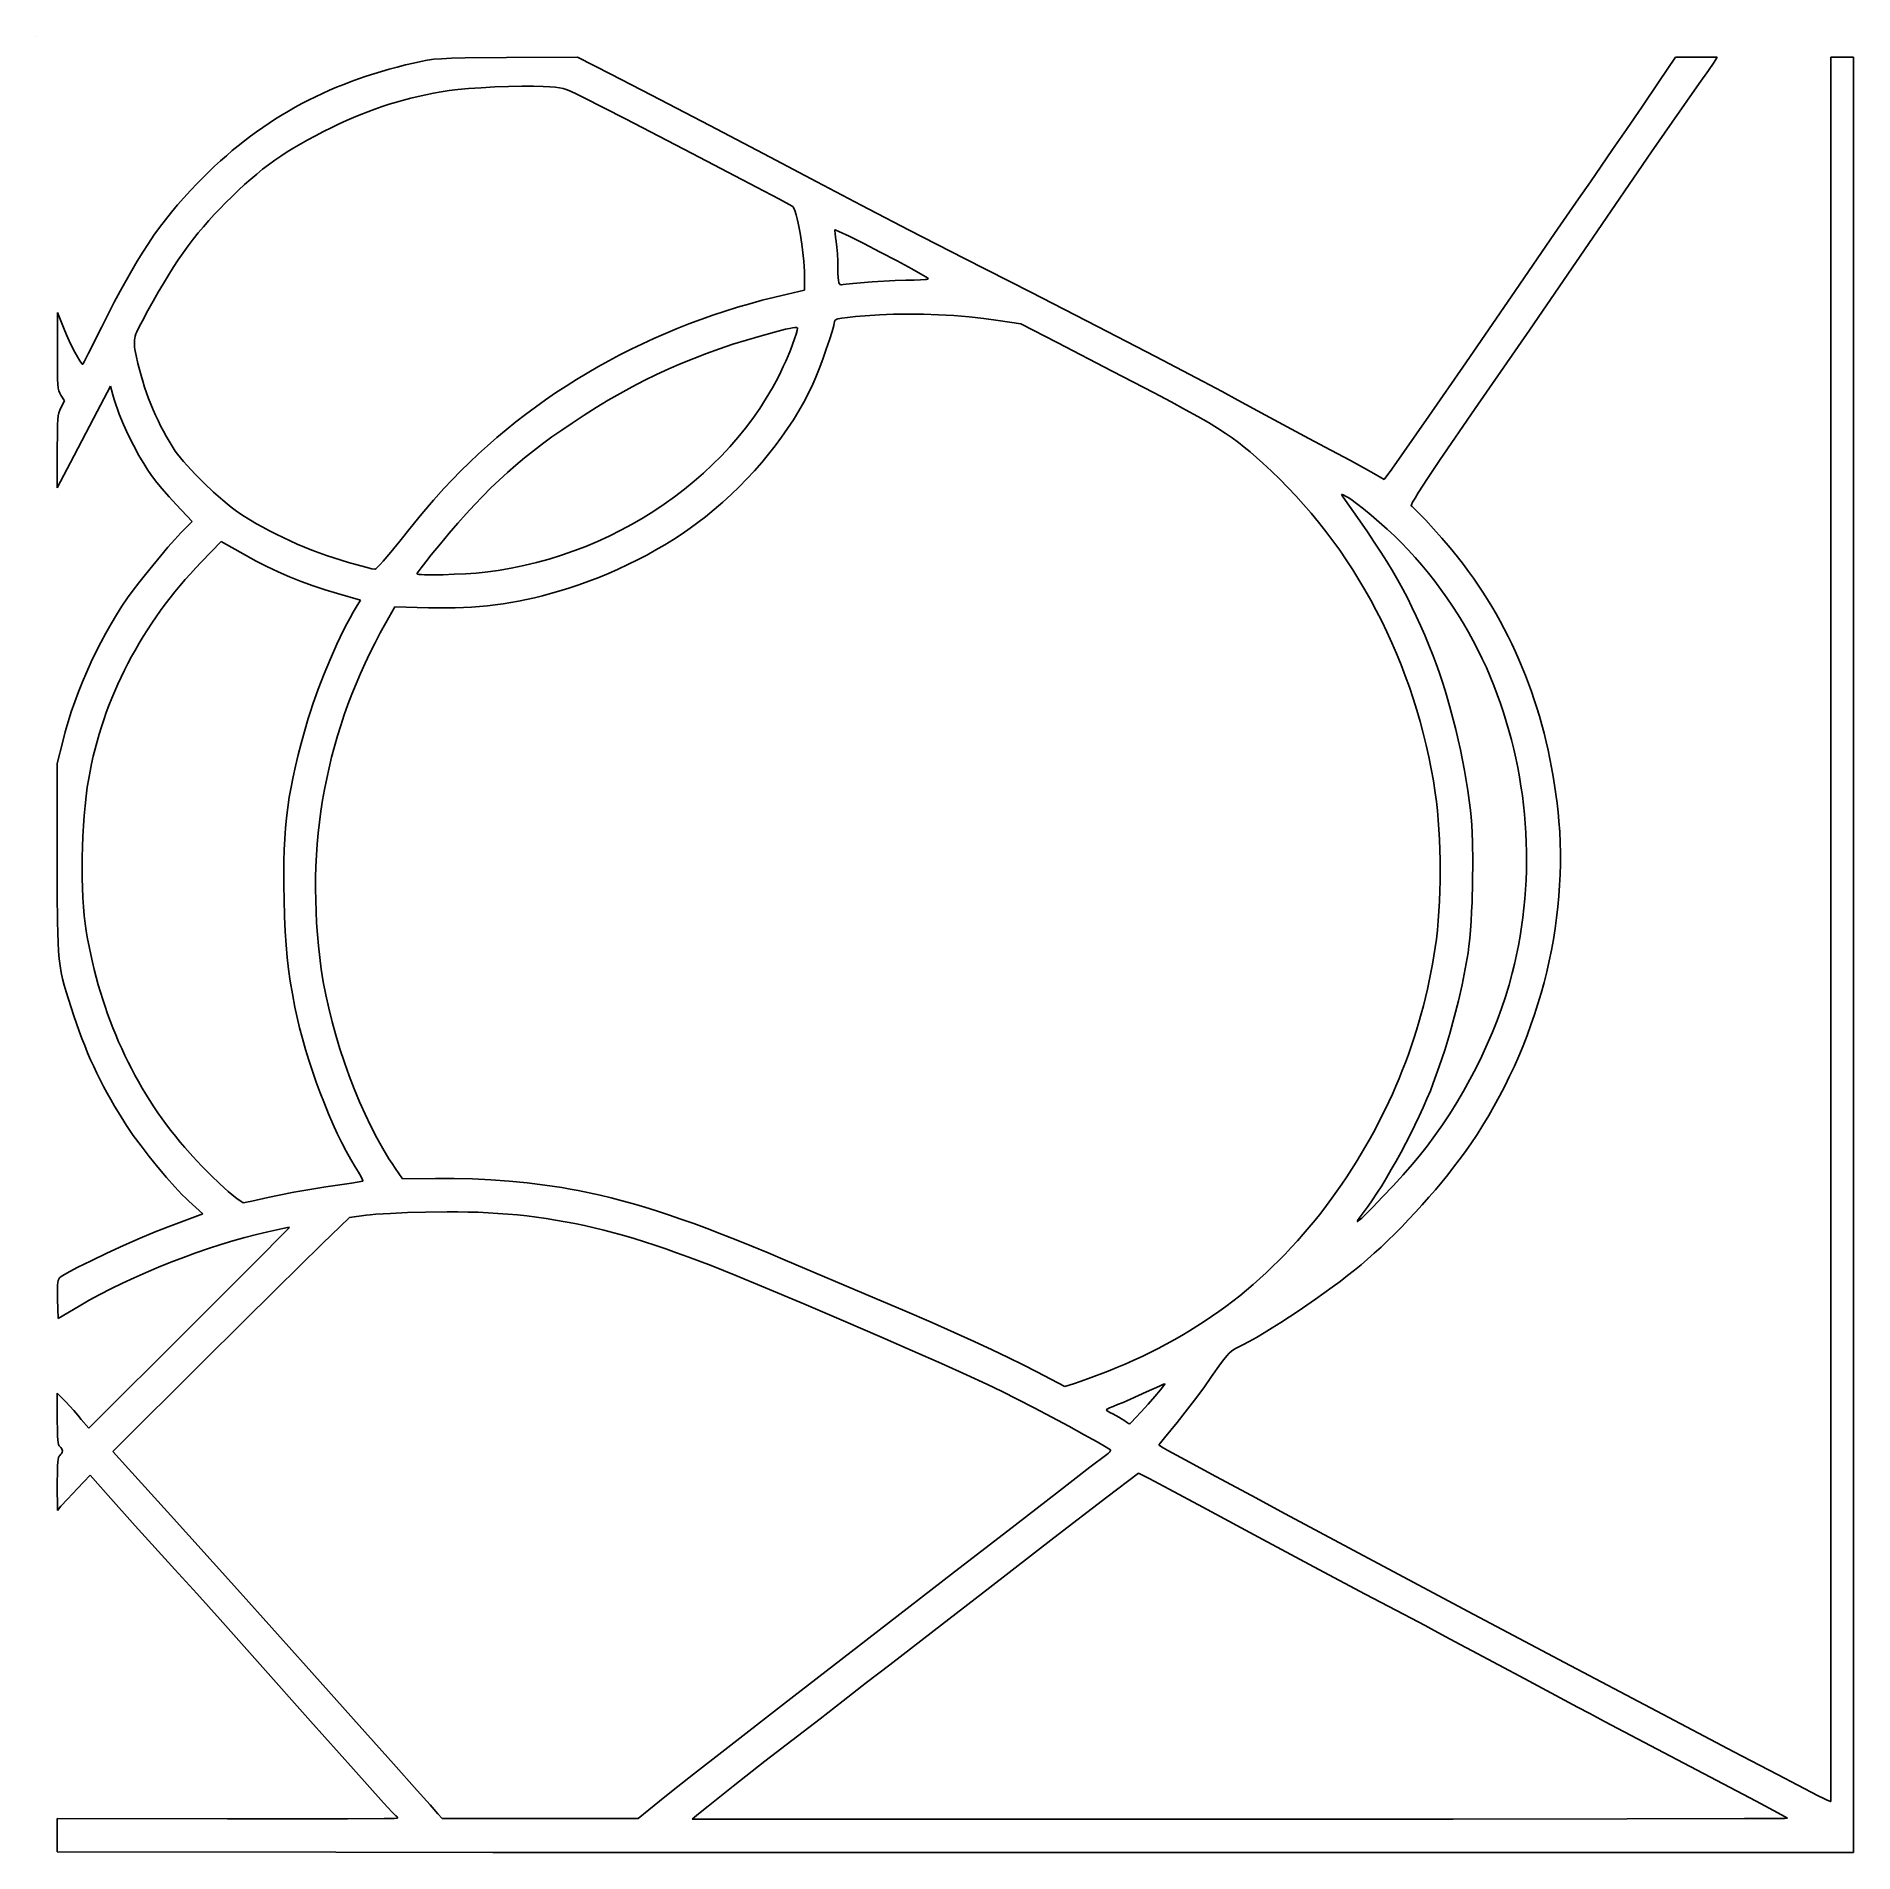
# Model space of a CAD drawing. Extents: x 0 to 2298, y -1901 to 396.
import ezdxf

# ---------------------------------------------------------------- set-up
doc = ezdxf.new("R2010")
doc.units = 0

msp = doc.modelspace()

# ---------------------------------------------------------------- linework, layer by layer
at = {"layer": 'Layer 1'}
for p, q in [((0, 395.897), (0.000009, 395.898)), ((0, 395.866), (0, 395.897)), ((0.000002, 395.866), (0, 395.866)), ((0.000021, 395.866), (0.000002, 395.866)), ((0.000009, 395.898), (0.000037, 395.898)), ((0.000057, 395.866), (0.000021, 395.866)), ((0.000037, 395.898), (0.000082, 395.898)), ((0.000112, 395.865), (0.000057, 395.866)), ((0.000082, 395.898), (0.000146, 395.898)), ((0.000184, 395.865), (0.000112, 395.865)), ((0.000146, 395.898), (0.000227, 395.899)), ((0.000274, 395.865), (0.000184, 395.865)), ((0.000227, 395.899), (0.000325, 395.899)), ((0.000381, 395.865), (0.000274, 395.865)), ((0.000325, 395.899), (0.00044, 395.899)), ((0.000504, 395.864), (0.000381, 395.865)), ((0.00044, 395.899), (0.000572, 395.899)), ((0.000643, 395.864), (0.000504, 395.864)), ((0.000572, 395.899), (0.000718, 395.899)), ((0.000797, 395.864), (0.000643, 395.864)), ((0.000718, 395.899), (0.00088, 395.9)), ((0.000966, 395.864), (0.000797, 395.864)), ((0.00088, 395.9), (0.001056, 395.9)), ((0.000898, 395.869), (0.000897, 395.869)), ((0.000897, 395.869), (0.000897, 395.869)), ((0.000897, 395.869), (0.000897, 395.869)), ((0.000897, 395.869), (0.000897, 395.869)), ((0.000897, 395.869), (0.000897, 395.869)), ((0.000897, 395.869), (0.000897, 395.869)), ((0.000897, 395.869), (0.000897, 395.869)), ((0.000897, 395.869), (0.000897, 395.869)), ((0.000897, 395.869), (0.000897, 395.869)), ((0.000897, 395.869), (0.000897, 395.869)), ((0.000897, 395.869), (0.000897, 395.869)), ((0.000897, 395.869), (0.000897, 395.869)), ((0.000897, 395.869), (0.000897, 395.869)), ((0.000897, 395.869), (0.000897, 395.869)), ((0.000897, 395.869), (0.000897, 395.869)), ((0.000897, 395.869), (0.000897, 395.869)), ((0.000897, 395.869), (0.000897, 395.869)), ((0.000897, 395.869), (0.000897, 395.869)), ((0.000897, 395.869), (0.000897, 395.869)), ((0.000897, 395.869), (0.000897, 395.869)), ((0.000897, 395.869), (0.000897, 395.869)), ((0.000897, 395.869), (0.000897, 395.869)), ((0.000897, 395.869), (0.000897, 395.869)), ((0.000897, 395.869), (0.000897, 395.869)), ((0.000897, 395.869), (0.000897, 395.869)), ((0.000897, 395.869), (0.000897, 395.869)), ((0.000897, 395.869), (0.000897, 395.869)), ((0.000897, 395.869), (0.000897, 395.869)), ((0.000897, 395.869), (0.000897, 395.869)), ((0.000897, 395.869), (0.000897, 395.869)), ((0.000897, 395.869), (0.000897, 395.869)), ((0.000897, 395.869), (0.000897, 395.869)), ((0.000897, 395.869), (0.000897, 395.869)), ((0.000897, 395.869), (0.000897, 395.869)), ((0.000897, 395.869), (0.000897, 395.869)), ((0.000897, 395.869), (0.000897, 395.869)), ((0.000897, 395.869), (0.000897, 395.869)), ((0.000897, 395.869), (0.000897, 395.869)), ((0.000897, 395.869), (0.000897, 395.869)), ((0.000897, 395.869), (0.000897, 395.869)), ((0.000897, 395.869), (0.000897, 395.869)), ((0.000897, 395.869), (0.000897, 395.869)), ((0.000897, 395.869), (0.000897, 395.869)), ((0.000897, 395.869), (0.000897, 395.869)), ((0.000897, 395.869), (0.000897, 395.869)), ((0.000897, 395.869), (0.000897, 395.869)), ((0.000897, 395.869), (0.000897, 395.869)), ((0.000897, 395.869), (0.000897, 395.869)), ((0.000897, 395.869), (0.000897, 395.869)), ((0.000897, 395.869), (0.000897, 395.869)), ((0.000897, 395.869), (0.000897, 395.869)), ((0.000897, 395.869), (0.000897, 395.869)), ((0.000897, 395.869), (0.000897, 395.869)), ((0.000897, 395.869), (0.000897, 395.869)), ((0.000897, 395.869), (0.000897, 395.869)), ((0.000897, 395.869), (0.000897, 395.869)), ((0.000897, 395.869), (0.000897, 395.869)), ((0.000897, 395.869), (0.000897, 395.869)), ((0.000897, 395.869), (0.000897, 395.869)), ((0.000897, 395.869), (0.000897, 395.869)), ((0.000897, 395.869), (0.000897, 395.869)), ((0.000897, 395.869), (0.000897, 395.869)), ((0.000897, 395.869), (0.000897, 395.869)), ((0.000897, 395.869), (0.000897, 395.869)), ((0.000897, 395.869), (0.000897, 395.869)), ((0.000897, 395.869), (0.000897, 395.869)), ((0.000897, 395.869), (0.000897, 395.869)), ((0.000897, 395.869), (0.000897, 395.869)), ((0.000897, 395.869), (0.000897, 395.869)), ((0.000897, 395.869), (0.000897, 395.869)), ((0.000897, 395.869), (0.000897, 395.869)), ((0.000897, 395.869), (0.000897, 395.869)), ((0.000897, 395.869), (0.000897, 395.869)), ((0.000897, 395.869), (0.000897, 395.869)), ((0.000897, 395.869), (0.000897, 395.869)), ((0.000897, 395.869), (0.000897, 395.869)), ((0.000897, 395.869), (0.000897, 395.869)), ((0.000897, 395.869), (0.000897, 395.869)), ((0.000897, 395.869), (0.000897, 395.869)), ((0.000897, 395.869), (0.000897, 395.869)), ((0.000897, 395.869), (0.000897, 395.869)), ((0.000897, 395.869), (0.000897, 395.869)), ((0.000897, 395.869), (0.000897, 395.869)), ((0.000897, 395.869), (0.000897, 395.869)), ((0.000897, 395.869), (0.000897, 395.869)), ((0.000897, 395.869), (0.000897, 395.869)), ((0.000897, 395.869), (0.000897, 395.869)), ((0.000897, 395.869), (0.000897, 395.869)), ((0.000897, 395.869), (0.000897, 395.869)), ((0.000897, 395.869), (0.000897, 395.869)), ((0.000897, 395.869), (0.000897, 395.869)), ((0.000897, 395.869), (0.000897, 395.869)), ((0.000897, 395.869), (0.000897, 395.869)), ((0.000897, 395.869), (0.000897, 395.869)), ((0.000897, 395.869), (0.000897, 395.869)), ((0.000897, 395.869), (0.000897, 395.869)), ((0.000897, 395.869), (0.000897, 395.869)), ((0.000897, 395.869), (0.000897, 395.869)), ((0.000897, 395.869), (0.000897, 395.869)), ((0.000897, 395.869), (0.000897, 395.869)), ((0.000897, 395.869), (0.000897, 395.869)), ((0.000897, 395.869), (0.000897, 395.869)), ((0.000897, 395.869), (0.000897, 395.869)), ((0.000897, 395.869), (0.000897, 395.869)), ((0.000897, 395.869), (0.000897, 395.869)), ((0.000897, 395.869), (0.000897, 395.869)), ((0.000897, 395.869), (0.000897, 395.869)), ((0.000897, 395.869), (0.000897, 395.869)), ((0.000897, 395.869), (0.000897, 395.869)), ((0.000897, 395.869), (0.000897, 395.869)), ((0.000897, 395.869), (0.000897, 395.869)), ((0.000897, 395.869), (0.000897, 395.869)), ((0.000897, 395.869), (0.000897, 395.869)), ((0.000897, 395.869), (0.000897, 395.869)), ((0.000897, 395.869), (0.000897, 395.869)), ((0.000897, 395.869), (0.000897, 395.869)), ((0.000897, 395.869), (0.000897, 395.869)), ((0.000897, 395.869), (0.000897, 395.869)), ((0.000897, 395.869), (0.000897, 395.869)), ((0.000897, 395.869), (0.000897, 395.869)), ((0.000897, 395.869), (0.000897, 395.869)), ((0.000897, 395.869), (0.000897, 395.869)), ((0.000897, 395.869), (0.000897, 395.869)), ((0.000897, 395.869), (0.000897, 395.869)), ((0.000897, 395.869), (0.000897, 395.869)), ((0.000897, 395.869), (0.000897, 395.869)), ((0.000897, 395.869), (0.000897, 395.869)), ((0.000897, 395.869), (0.000897, 395.869)), ((0.000897, 395.869), (0.000897, 395.869)), ((0.000897, 395.869), (0.000897, 395.869)), ((0.000897, 395.869), (0.000897, 395.869)), ((0.000897, 395.869), (0.000897, 395.869)), ((0.000897, 395.869), (0.000897, 395.869)), ((0.000897, 395.869), (0.000897, 395.869)), ((0.000897, 395.869), (0.000897, 395.869)), ((0.000897, 395.869), (0.000897, 395.869)), ((0.000897, 395.869), (0.000897, 395.869)), ((0.000897, 395.869), (0.000897, 395.869)), ((0.000897, 395.869), (0.000897, 395.869)), ((0.000897, 395.869), (0.000897, 395.869)), ((0.000897, 395.869), (0.000897, 395.869)), ((0.000897, 395.869), (0.000897, 395.869)), ((0.000897, 395.869), (0.000897, 395.869)), ((0.000897, 395.869), (0.000897, 395.869)), ((0.000897, 395.869), (0.000897, 395.869)), ((0.000897, 395.869), (0.000897, 395.869)), ((0.000897, 395.869), (0.000897, 395.869)), ((0.000897, 395.869), (0.000897, 395.869)), ((0.000897, 395.869), (0.000897, 395.869)), ((0.000897, 395.869), (0.000897, 395.869)), ((0.000897, 395.869), (0.000897, 395.869)), ((0.000897, 395.869), (0.000897, 395.869)), ((0.000897, 395.869), (0.000897, 395.869)), ((0.000897, 395.869), (0.000897, 395.869)), ((0.000897, 395.869), (0.000897, 395.869)), ((0.000897, 395.869), (0.000897, 395.869)), ((0.000897, 395.869), (0.000897, 395.869)), ((0.000897, 395.869), (0.000897, 395.869)), ((0.000897, 395.869), (0.000897, 395.869)), ((0.000897, 395.869), (0.000897, 395.869)), ((0.000897, 395.869), (0.000897, 395.869)), ((0.000897, 395.869), (0.000897, 395.869)), ((0.000897, 395.869), (0.000897, 395.869)), ((0.000897, 395.869), (0.000897, 395.869)), ((0.000897, 395.869), (0.000897, 395.869)), ((0.000897, 395.869), (0.000897, 395.869)), ((0.000897, 395.869), (0.000897, 395.869)), ((0.000897, 395.869), (0.000897, 395.869)), ((0.000897, 395.869), (0.000897, 395.869)), ((0.000897, 395.869), (0.000897, 395.869)), ((0.000897, 395.869), (0.000897, 395.869)), ((0.000897, 395.869), (0.000897, 395.869)), ((0.000897, 395.869), (0.000897, 395.869)), ((0.000897, 395.869), (0.000897, 395.869)), ((0.000897, 395.869), (0.000897, 395.869)), ((0.000897, 395.869), (0.000897, 395.869)), ((0.000897, 395.869), (0.000897, 395.869)), ((0.000897, 395.869), (0.000897, 395.869)), ((0.000897, 395.869), (0.000897, 395.869)), ((0.000897, 395.869), (0.000897, 395.869)), ((0.000897, 395.869), (0.000897, 395.869)), ((0.000897, 395.869), (0.000897, 395.869)), ((0.000897, 395.869), (0.000897, 395.869)), ((0.000897, 395.869), (0.000897, 395.869)), ((0.000897, 395.869), (0.000897, 395.869)), ((0.000897, 395.869), (0.000897, 395.869)), ((0.000897, 395.869), (0.000897, 395.869)), ((0.000897, 395.869), (0.000897, 395.869)), ((0.000897, 395.869), (0.000897, 395.869)), ((0.000897, 395.869), (0.000897, 395.869)), ((0.000897, 395.869), (0.000897, 395.869)), ((0.000897, 395.869), (0.000897, 395.869)), ((0.000897, 395.869), (0.000897, 395.869)), ((0.000897, 395.869), (0.000897, 395.869)), ((0.000897, 395.869), (0.000897, 395.869)), ((0.000897, 395.869), (0.000897, 395.869)), ((0.000897, 395.869), (0.000897, 395.869)), ((0.000897, 395.869), (0.000897, 395.869)), ((0.000897, 395.869), (0.000897, 395.869)), ((0.000897, 395.869), (0.000897, 395.869)), ((0.000897, 395.869), (0.000897, 395.869)), ((0.000897, 395.869), (0.000897, 395.869)), ((0.000897, 395.869), (0.000897, 395.869)), ((0.000897, 395.869), (0.000897, 395.869)), ((0.000897, 395.869), (0.000897, 395.869)), ((0.000897, 395.869), (0.000897, 395.869)), ((0.000897, 395.869), (0.000897, 395.869)), ((0.000897, 395.869), (0.000897, 395.869)), ((0.000897, 395.869), (0.000897, 395.869)), ((0.000897, 395.869), (0.000897, 395.869)), ((0.000897, 395.869), (0.000897, 395.869)), ((0.000897, 395.869), (0.000897, 395.869)), ((0.000897, 395.869), (0.000897, 395.869)), ((0.000897, 395.869), (0.000897, 395.869)), ((0.000897, 395.869), (0.000897, 395.869)), ((0.000897, 395.869), (0.000897, 395.869)), ((0.000897, 395.869), (0.000897, 395.869)), ((0.000897, 395.869), (0.000897, 395.869)), ((0.000897, 395.869), (0.000897, 395.869)), ((0.000897, 395.869), (0.000897, 395.869)), ((0.000897, 395.869), (0.000897, 395.869)), ((0.000897, 395.869), (0.000897, 395.869)), ((0.000897, 395.869), (0.000897, 395.869)), ((0.000897, 395.869), (0.000897, 395.869)), ((0.000897, 395.869), (0.000897, 395.869)), ((0.000897, 395.869), (0.000897, 395.869)), ((0.000897, 395.869), (0.000897, 395.869)), ((0.000897, 395.869), (0.000897, 395.869)), ((0.000897, 395.869), (0.000897, 395.869)), ((0.000897, 395.869), (0.000897, 395.869)), ((0.000897, 395.869), (0.000897, 395.869)), ((0.000897, 395.869), (0.000897, 395.869)), ((0.000897, 395.869), (0.000897, 395.869)), ((0.000897, 395.869), (0.000897, 395.869)), ((0.000897, 395.869), (0.000897, 395.869)), ((0.000897, 395.869), (0.000897, 395.869)), ((0.000897, 395.869), (0.000897, 395.869)), ((0.000897, 395.869), (0.000897, 395.869)), ((0.000897, 395.869), (0.000897, 395.869)), ((0.000897, 395.869), (0.000897, 395.869)), ((0.000897, 395.869), (0.000897, 395.869)), ((0.000897, 395.869), (0.000897, 395.869)), ((0.000897, 395.869), (0.000897, 395.869)), ((0.000897, 395.869), (0.000897, 395.869)), ((0.000897, 395.869), (0.000897, 395.869)), ((0.000897, 395.869), (0.000897, 395.869)), ((0.000897, 395.869), (0.000897, 395.869)), ((0.000897, 395.869), (0.000897, 395.869)), ((0.000897, 395.869), (0.000897, 395.869)), ((0.000897, 395.869), (0.000897, 395.869)), ((0.000897, 395.869), (0.000897, 395.869)), ((0.000897, 395.869), (0.000897, 395.869)), ((0.000897, 395.869), (0.000897, 395.869)), ((0.000897, 395.869), (0.000897, 395.869)), ((0.000897, 395.869), (0.000897, 395.869)), ((0.000897, 395.869), (0.000897, 395.869)), ((0.000897, 395.869), (0.000897, 395.869)), ((0.000897, 395.869), (0.000897, 395.869)), ((0.000897, 395.869), (0.000897, 395.869)), ((0.000897, 395.869), (0.000897, 395.869)), ((0.000897, 395.869), (0.000897, 395.869)), ((0.000897, 395.869), (0.000897, 395.869)), ((0.000897, 395.869), (0.000897, 395.869)), ((0.000897, 395.869), (0.000897, 395.869)), ((0.000897, 395.869), (0.000897, 395.869)), ((0.000897, 395.869), (0.000897, 395.869)), ((0.000897, 395.869), (0.000897, 395.869)), ((0.000897, 395.869), (0.000897, 395.869)), ((0.000897, 395.869), (0.000897, 395.869)), ((0.000897, 395.869), (0.000897, 395.869)), ((0.000897, 395.869), (0.000897, 395.869)), ((0.000897, 395.869), (0.000897, 395.869)), ((0.000897, 395.869), (0.000897, 395.869)), ((0.000897, 395.869), (0.000897, 395.869)), ((0.000897, 395.869), (0.000897, 395.869)), ((0.000897, 395.869), (0.000897, 395.869)), ((0.000897, 395.869), (0.000897, 395.869)), ((0.000897, 395.869), (0.000897, 395.869)), ((0.000897, 395.869), (0.000897, 395.869)), ((0.000897, 395.869), (0.000897, 395.869)), ((0.000897, 395.869), (0.000897, 395.869)), ((0.000897, 395.869), (0.000897, 395.869)), ((0.000897, 395.869), (0.000897, 395.869)), ((0.000897, 395.869), (0.000897, 395.869)), ((0.000897, 395.869), (0.000897, 395.869)), ((0.000897, 395.869), (0.000897, 395.869)), ((0.000897, 395.869), (0.000897, 395.869)), ((0.000897, 395.869), (0.000897, 395.869)), ((0.000897, 395.869), (0.000897, 395.869)), ((0.000897, 395.869), (0.000897, 395.869)), ((0.000897, 395.869), (0.000897, 395.869)), ((0.000897, 395.869), (0.000897, 395.869)), ((0.000897, 395.869), (0.000897, 395.869)), ((0.000897, 395.869), (0.000897, 395.869)), ((0.000897, 395.869), (0.000897, 395.869)), ((0.000897, 395.869), (0.000897, 395.869)), ((0.000897, 395.869), (0.000897, 395.869)), ((0.000897, 395.869), (0.000897, 395.869)), ((0.000897, 395.869), (0.000897, 395.866)), ((0.000897, 395.866), (0.000897, 395.866)), ((0.000897, 395.866), (0.000897, 395.866)), ((0.000897, 395.866), (0.000897, 395.866)), ((0.000897, 395.866), (0.000897, 395.866)), ((0.000897, 395.866), (0.000897, 395.866)), ((0.000897, 395.866), (0.000897, 395.866)), ((0.000897, 395.866), (0.000897, 395.866)), ((0.000897, 395.866), (0.000897, 395.866)), ((0.000897, 395.866), (0.000897, 395.866)), ((0.000897, 395.866), (0.000897, 395.866)), ((0.000897, 395.866), (0.000897, 395.866)), ((0.000897, 395.866), (0.000897, 395.866)), ((0.000897, 395.866), (0.000897, 395.866)), ((0.000897, 395.866), (0.000897, 395.866)), ((0.000897, 395.866), (0.000897, 395.866)), ((0.000897, 395.866), (0.000897, 395.866)), ((0.000897, 395.866), (0.000897, 395.866)), ((0.000897, 395.866), (0.000897, 395.866)), ((0.000897, 395.866), (0.000897, 395.866)), ((0.000897, 395.866), (0.000897, 395.866)), ((0.000897, 395.866), (0.000897, 395.866)), ((0.000897, 395.866), (0.000897, 395.866)), ((0.000897, 395.866), (0.000897, 395.866)), ((0.000897, 395.866), (0.000897, 395.866)), ((0.000897, 395.866), (0.000897, 395.866)), ((0.000897, 395.866), (0.000897, 395.866)), ((0.000897, 395.866), (0.000897, 395.866)), ((0.000897, 395.866), (0.000897, 395.866)), ((0.000897, 395.866), (0.000897, 395.866)), ((0.000897, 395.866), (0.000897, 395.866)), ((0.000897, 395.866), (0.000897, 395.866)), ((0.000897, 395.866), (0.000897, 395.866)), ((0.000897, 395.866), (0.000897, 395.866)), ((0.000897, 395.866), (0.000897, 395.866)), ((0.000897, 395.866), (0.000897, 395.866)), ((0.000897, 395.866), (0.000897, 395.866)), ((0.000897, 395.866), (0.000897, 395.866)), ((0.000897, 395.866), (0.000897, 395.866)), ((0.000897, 395.866), (0.000897, 395.866)), ((0.000897, 395.866), (0.000897, 395.866)), ((0.000897, 395.866), (0.000897, 395.866)), ((0.000897, 395.866), (0.000897, 395.866)), ((0.000897, 395.866), (0.000897, 395.866)), ((0.000897, 395.866), (0.000897, 395.866)), ((0.000897, 395.866), (0.000897, 395.866)), ((0.000897, 395.866), (0.000897, 395.866)), ((0.000897, 395.866), (0.000897, 395.866)), ((0.000897, 395.866), (0.000897, 395.866)), ((0.000897, 395.866), (0.000897, 395.866)), ((0.000897, 395.866), (0.000897, 395.866)), ((0.000897, 395.866), (0.000897, 395.866)), ((0.000897, 395.866), (0.000897, 395.866)), ((0.000897, 395.866), (0.000897, 395.866)), ((0.000897, 395.866), (0.000897, 395.866)), ((0.000897, 395.866), (0.000897, 395.866)), ((0.000897, 395.866), (0.000897, 395.866)), ((0.000897, 395.866), (0.000897, 395.866)), ((0.000897, 395.866), (0.000897, 395.866)), ((0.000897, 395.866), (0.000897, 395.866)), ((0.000897, 395.866), (0.000897, 395.866)), ((0.000897, 395.866), (0.000897, 395.866)), ((0.000897, 395.866), (0.000897, 395.866)), ((0.000897, 395.866), (0.000897, 395.866)), ((0.000897, 395.866), (0.000897, 395.866)), ((0.000897, 395.866), (0.000897, 395.866)), ((0.000897, 395.866), (0.000897, 395.866)), ((0.000897, 395.866), (0.000897, 395.866)), ((0.000897, 395.866), (0.000897, 395.866)), ((0.000897, 395.866), (0.000897, 395.866)), ((0.000897, 395.866), (0.000897, 395.866)), ((0.000897, 395.866), (0.000897, 395.866)), ((0.000897, 395.866), (0.000897, 395.866)), ((0.000897, 395.866), (0.000897, 395.866)), ((0.000897, 395.866), (0.000897, 395.866)), ((0.000897, 395.866), (0.000897, 395.866)), ((0.000897, 395.866), (0.000897, 395.866)), ((0.000897, 395.866), (0.000897, 395.866)), ((0.000897, 395.866), (0.000897, 395.866)), ((0.000897, 395.866), (0.000897, 395.866)), ((0.000897, 395.866), (0.000897, 395.866)), ((0.000897, 395.866), (0.000897, 395.866)), ((0.000897, 395.866), (0.000897, 395.866)), ((0.000897, 395.866), (0.000897, 395.866)), ((0.000897, 395.866), (0.000897, 395.866)), ((0.000897, 395.866), (0.000897, 395.866)), ((0.000897, 395.866), (0.000897, 395.866)), ((0.000897, 395.866), (0.000897, 395.866)), ((0.000897, 395.866), (0.000897, 395.866)), ((0.000897, 395.866), (0.000897, 395.866)), ((0.000897, 395.866), (0.000897, 395.866)), ((0.000897, 395.866), (0.000897, 395.866)), ((0.000897, 395.866), (0.000897, 395.866)), ((0.000897, 395.866), (0.000897, 395.866)), ((0.000897, 395.866), (0.000897, 395.866)), ((0.000897, 395.866), (0.000897, 395.866)), ((0.000897, 395.866), (0.000897, 395.866)), ((0.000897, 395.866), (0.000897, 395.866)), ((0.000897, 395.866), (0.000897, 395.866)), ((0.000897, 395.866), (0.000897, 395.866)), ((0.000897, 395.866), (0.000897, 395.866)), ((0.000897, 395.866), (0.000897, 395.866)), ((0.000897, 395.866), (0.000897, 395.866)), ((0.000897, 395.866), (0.000897, 395.866)), ((0.000897, 395.866), (0.000897, 395.866)), ((0.000897, 395.866), (0.000897, 395.866)), ((0.000897, 395.866), (0.000897, 395.866)), ((0.000897, 395.866), (0.000897, 395.866)), ((0.000897, 395.866), (0.000897, 395.866)), ((0.000897, 395.866), (0.000897, 395.866)), ((0.000897, 395.866), (0.000897, 395.866)), ((0.000897, 395.866), (0.000897, 395.866)), ((0.000897, 395.866), (0.000897, 395.866)), ((0.000897, 395.866), (0.000897, 395.866)), ((0.000897, 395.866), (0.000897, 395.866)), ((0.000897, 395.866), (0.000897, 395.866)), ((0.000897, 395.866), (0.000897, 395.866)), ((0.000897, 395.866), (0.000897, 395.866)), ((0.000897, 395.866), (0.000897, 395.866)), ((0.000897, 395.866), (0.000897, 395.866)), ((0.000897, 395.866), (0.000897, 395.866)), ((0.000897, 395.866), (0.000897, 395.866)), ((0.000897, 395.866), (0.000897, 395.866)), ((0.000897, 395.866), (0.000897, 395.866)), ((0.000897, 395.866), (0.000897, 395.866)), ((0.000897, 395.866), (0.000897, 395.866)), ((0.000897, 395.866), (0.000897, 395.866)), ((0.000897, 395.866), (0.000897, 395.866)), ((0.000897, 395.866), (0.000897, 395.866)), ((0.000897, 395.866), (0.000897, 395.866)), ((0.000897, 395.866), (0.000897, 395.866)), ((0.000897, 395.866), (0.000897, 395.866)), ((0.000897, 395.866), (0.000897, 395.866)), ((0.000897, 395.866), (0.000897, 395.866)), ((0.000897, 395.866), (0.000897, 395.866)), ((0.000897, 395.866), (0.000897, 395.866)), ((0.000897, 395.866), (0.000897, 395.866)), ((0.000897, 395.866), (0.000897, 395.866)), ((0.000897, 395.866), (0.000897, 395.866)), ((0.000897, 395.866), (0.000897, 395.866)), ((0.000897, 395.866), (0.000897, 395.866)), ((0.000897, 395.866), (0.000897, 395.866)), ((0.000897, 395.866), (0.000897, 395.866)), ((0.000897, 395.866), (0.000897, 395.866)), ((0.000897, 395.866), (0.000897, 395.866)), ((0.000897, 395.866), (0.000897, 395.866)), ((0.000897, 395.866), (0.000897, 395.866)), ((0.000897, 395.866), (0.000897, 395.866)), ((0.000897, 395.866), (0.000897, 395.866)), ((0.000897, 395.866), (0.000897, 395.866)), ((0.000897, 395.866), (0.000897, 395.866)), ((0.000897, 395.866), (0.000897, 395.866)), ((0.000897, 395.866), (0.000897, 395.866)), ((0.000897, 395.866), (0.000897, 395.866)), ((0.000897, 395.866), (0.000897, 395.866)), ((0.000897, 395.866), (0.000897, 395.866)), ((0.000897, 395.866), (0.000897, 395.866)), ((0.000897, 395.866), (0.000897, 395.866)), ((0.000897, 395.866), (0.000897, 395.866)), ((0.000897, 395.866), (0.000897, 395.866)), ((0.000897, 395.866), (0.000897, 395.866)), ((0.000897, 395.866), (0.000897, 395.866)), ((0.000897, 395.866), (0.000897, 395.866)), ((0.000897, 395.866), (0.000897, 395.866)), ((0.000897, 395.866), (0.000897, 395.866)), ((0.000897, 395.866), (0.000897, 395.866)), ((0.000897, 395.866), (0.000897, 395.866)), ((0.000897, 395.866), (0.000897, 395.866)), ((0.000897, 395.866), (0.000897, 395.866)), ((0.000897, 395.866), (0.000897, 395.866)), ((0.000897, 395.866), (0.000897, 395.866)), ((0.000897, 395.866), (0.000897, 395.866)), ((0.000897, 395.866), (0.000897, 395.866)), ((0.000897, 395.866), (0.000897, 395.866)), ((0.000897, 395.866), (0.000897, 395.866)), ((0.000897, 395.866), (0.000897, 395.866)), ((0.000897, 395.866), (0.000897, 395.866)), ((0.000897, 395.866), (0.000897, 395.866)), ((0.000897, 395.866), (0.000897, 395.866)), ((0.000897, 395.866), (0.000897, 395.866)), ((0.000897, 395.866), (0.000897, 395.866)), ((0.000897, 395.866), (0.000897, 395.866)), ((0.000897, 395.866), (0.000897, 395.866)), ((0.000897, 395.866), (0.000897, 395.866)), ((0.000897, 395.866), (0.000897, 395.866)), ((0.000897, 395.866), (0.000897, 395.866)), ((0.000897, 395.866), (0.000897, 395.866)), ((0.000897, 395.866), (0.000897, 395.866)), ((0.000897, 395.866), (0.000897, 395.866)), ((0.000897, 395.866), (0.000897, 395.866)), ((0.000897, 395.866), (0.000897, 395.866)), ((0.000897, 395.866), (0.000897, 395.866)), ((0.000897, 395.866), (0.000897, 395.866)), ((0.000897, 395.866), (0.000897, 395.866)), ((0.000897, 395.866), (0.000897, 395.866)), ((0.000897, 395.866), (0.000897, 395.866)), ((0.000897, 395.866), (0.000897, 395.866)), ((0.000897, 395.866), (0.000897, 395.866)), ((0.000897, 395.866), (0.000897, 395.866)), ((0.000897, 395.866), (0.000897, 395.866)), ((0.000897, 395.866), (0.000897, 395.866)), ((0.000897, 395.866), (0.000897, 395.866)), ((0.000897, 395.866), (0.000897, 395.866)), ((0.000897, 395.866), (0.000897, 395.866)), ((0.000897, 395.866), (0.000897, 395.866)), ((0.000897, 395.866), (0.000897, 395.866)), ((0.000897, 395.866), (0.000897, 395.866)), ((0.000897, 395.866), (0.000897, 395.866)), ((0.000897, 395.866), (0.000897, 395.866)), ((0.000897, 395.866), (0.000897, 395.866)), ((0.000897, 395.866), (0.000897, 395.866)), ((0.000897, 395.866), (0.000897, 395.866)), ((0.000897, 395.866), (0.000897, 395.866)), ((0.000897, 395.866), (0.000897, 395.866)), ((0.000897, 395.866), (0.000897, 395.866)), ((0.000897, 395.866), (0.000897, 395.866)), ((0.000897, 395.866), (0.000897, 395.866)), ((0.000897, 395.866), (0.000897, 395.866)), ((0.000897, 395.866), (0.000897, 395.866)), ((0.000897, 395.866), (0.000897, 395.866)), ((0.000897, 395.866), (0.000897, 395.866)), ((0.000897, 395.866), (0.000897, 395.866)), ((0.000897, 395.866), (0.000897, 395.866)), ((0.000897, 395.866), (0.000897, 395.866)), ((0.000897, 395.866), (0.000897, 395.866)), ((0.000897, 395.866), (0.000897, 395.866)), ((0.000897, 395.866), (0.000897, 395.866)), ((0.000897, 395.866), (0.000897, 395.866)), ((0.000897, 395.866), (0.000897, 395.866)), ((0.000897, 395.866), (0.000897, 395.866)), ((0.000897, 395.866), (0.000897, 395.866)), ((0.000897, 395.866), (0.000897, 395.866)), ((0.000897, 395.866), (0.000897, 395.866)), ((0.000897, 395.866), (0.000897, 395.866)), ((0.000897, 395.866), (0.000897, 395.866)), ((0.000897, 395.866), (0.000897, 395.866)), ((0.000897, 395.866), (0.000897, 395.866)), ((0.000897, 395.866), (0.000897, 395.866)), ((0.000897, 395.866), (0.000897, 395.866)), ((0.000897, 395.866), (0.000897, 395.866)), ((0.000897, 395.866), (0.000897, 395.866)), ((0.000897, 395.866), (0.000897, 395.866)), ((0.000897, 395.866), (0.000897, 395.866)), ((0.000897, 395.866), (0.000897, 395.866)), ((0.000897, 395.866), (0.000897, 395.866)), ((0.000897, 395.866), (0.000897, 395.866)), ((0.000897, 395.866), (0.000897, 395.866)), ((0.000897, 395.866), (0.000897, 395.866)), ((0.000897, 395.866), (0.000897, 395.866)), ((0.000897, 395.866), (0.000897, 395.866)), ((0.000897, 395.866), (0.000897, 395.866)), ((0.000897, 395.866), (0.000897, 395.866)), ((0.000897, 395.866), (0.000897, 395.866)), ((0.000897, 395.866), (0.000897, 395.866)), ((0.000897, 395.866), (0.000897, 395.866)), ((0.000897, 395.866), (0.000897, 395.866)), ((0.000897, 395.866), (0.000897, 395.866)), ((0.000897, 395.866), (0.000897, 395.866)), ((0.000897, 395.866), (0.000897, 395.866)), ((0.000897, 395.866), (0.000897, 395.866)), ((0.000897, 395.866), (0.000897, 395.866)), ((0.000897, 395.866), (0.000897, 395.866)), ((0.000897, 395.866), (0.000897, 395.866)), ((0.000897, 395.866), (0.000897, 395.866)), ((0.000897, 395.866), (0.000897, 395.866)), ((0.000897, 395.866), (0.000897, 395.866)), ((0.000897, 395.866), (0.000897, 395.866)), ((0.000897, 395.866), (0.000897, 395.866)), ((0.000897, 395.866), (0.000897, 395.866)), ((0.000897, 395.866), (0.000897, 395.866)), ((0.000897, 395.866), (0.000897, 395.866)), ((0.000897, 395.866), (0.000897, 395.866)), ((0.000897, 395.866), (0.000897, 395.866)), ((0.000897, 395.866), (0.000897, 395.866)), ((0.000897, 395.866), (0.000897, 395.866)), ((0.000897, 395.866), (0.000897, 395.866)), ((0.000897, 395.866), (0.000897, 395.866)), ((0.000897, 395.866), (0.000897, 395.866)), ((0.000897, 395.866), (0.000897, 395.866)), ((0.000897, 395.866), (0.000898, 395.866)), ((0.000899, 395.869), (0.000898, 395.869)), ((0.000898, 395.869), (0.000898, 395.869)), ((0.000898, 395.869), (0.000898, 395.869)), ((0.000898, 395.869), (0.000898, 395.869)), ((0.000898, 395.869), (0.000898, 395.869)), ((0.000898, 395.869), (0.000898, 395.869)), ((0.000898, 395.869), (0.000898, 395.869)), ((0.000898, 395.869), (0.000898, 395.869)), ((0.000898, 395.869), (0.000898, 395.869)), ((0.000898, 395.869), (0.000898, 395.869)), ((0.000898, 395.869), (0.000898, 395.869)), ((0.000898, 395.869), (0.000898, 395.869)), ((0.000898, 395.869), (0.000898, 395.869)), ((0.000898, 395.869), (0.000898, 395.869)), ((0.000898, 395.869), (0.000898, 395.869)), ((0.000898, 395.869), (0.000898, 395.869)), ((0.000898, 395.869), (0.000898, 395.869)), ((0.000898, 395.869), (0.000898, 395.869)), ((0.000898, 395.869), (0.000898, 395.869)), ((0.000898, 395.869), (0.000898, 395.869)), ((0.000898, 395.869), (0.000898, 395.869)), ((0.000898, 395.869), (0.000898, 395.869)), ((0.000898, 395.869), (0.000898, 395.869)), ((0.000898, 395.869), (0.000898, 395.869)), ((0.000898, 395.869), (0.000898, 395.869)), ((0.000898, 395.869), (0.000898, 395.869)), ((0.000898, 395.869), (0.000898, 395.869)), ((0.000898, 395.869), (0.000898, 395.869)), ((0.000898, 395.869), (0.000898, 395.869)), ((0.000898, 395.869), (0.000898, 395.869)), ((0.000898, 395.869), (0.000898, 395.869)), ((0.000898, 395.869), (0.000898, 395.869)), ((0.000898, 395.869), (0.000898, 395.869)), ((0.000898, 395.869), (0.000898, 395.869)), ((0.000898, 395.869), (0.000898, 395.869)), ((0.000898, 395.869), (0.000898, 395.869)), ((0.000898, 395.869), (0.000898, 395.869)), ((0.000898, 395.869), (0.000898, 395.869)), ((0.000898, 395.869), (0.000898, 395.869)), ((0.000898, 395.869), (0.000898, 395.869)), ((0.000898, 395.869), (0.000898, 395.869)), ((0.000898, 395.869), (0.000898, 395.869)), ((0.000898, 395.869), (0.000898, 395.869)), ((0.000898, 395.869), (0.000898, 395.869)), ((0.000898, 395.869), (0.000898, 395.869)), ((0.000898, 395.869), (0.000898, 395.869)), ((0.000898, 395.869), (0.000898, 395.869)), ((0.000898, 395.869), (0.000898, 395.869)), ((0.000898, 395.869), (0.000898, 395.869)), ((0.000898, 395.869), (0.000898, 395.869)), ((0.000898, 395.869), (0.000898, 395.869)), ((0.000898, 395.869), (0.000898, 395.869)), ((0.000898, 395.869), (0.000898, 395.869)), ((0.000898, 395.869), (0.000898, 395.869)), ((0.000898, 395.869), (0.000898, 395.869)), ((0.000898, 395.869), (0.000898, 395.869)), ((0.000898, 395.869), (0.000898, 395.869)), ((0.000898, 395.869), (0.000898, 395.869)), ((0.000898, 395.869), (0.000898, 395.869)), ((0.000898, 395.869), (0.000898, 395.869)), ((0.000898, 395.869), (0.000898, 395.869)), ((0.000898, 395.866), (0.000898, 395.866)), ((0.000898, 395.866), (0.000898, 395.866)), ((0.000898, 395.866), (0.000898, 395.866)), ((0.000898, 395.866), (0.000898, 395.866)), ((0.000898, 395.866), (0.000898, 395.866)), ((0.000898, 395.866), (0.000898, 395.866)), ((0.000898, 395.866), (0.000898, 395.866)), ((0.000898, 395.866), (0.000898, 395.866)), ((0.000898, 395.866), (0.000898, 395.866)), ((0.000898, 395.866), (0.000898, 395.866)), ((0.000898, 395.866), (0.000898, 395.866)), ((0.000898, 395.866), (0.000898, 395.866)), ((0.000898, 395.866), (0.000898, 395.866)), ((0.000898, 395.866), (0.000898, 395.866)), ((0.000898, 395.866), (0.000898, 395.866)), ((0.000898, 395.866), (0.000898, 395.866)), ((0.000898, 395.866), (0.000898, 395.866)), ((0.000898, 395.866), (0.000898, 395.866)), ((0.000898, 395.866), (0.000898, 395.866)), ((0.000898, 395.866), (0.000898, 395.866)), ((0.000898, 395.866), (0.000898, 395.866)), ((0.000898, 395.866), (0.000898, 395.866)), ((0.000898, 395.866), (0.000898, 395.866)), ((0.000898, 395.866), (0.000898, 395.866)), ((0.000898, 395.866), (0.000898, 395.866)), ((0.000898, 395.866), (0.000898, 395.866)), ((0.000898, 395.866), (0.000898, 395.866)), ((0.000898, 395.866), (0.000898, 395.866)), ((0.000898, 395.866), (0.000898, 395.866)), ((0.000898, 395.866), (0.000898, 395.866)), ((0.000898, 395.866), (0.000898, 395.866)), ((0.000898, 395.866), (0.000898, 395.866)), ((0.000898, 395.866), (0.000898, 395.866)), ((0.000898, 395.866), (0.000898, 395.866)), ((0.000898, 395.866), (0.000898, 395.866)), ((0.000898, 395.866), (0.000898, 395.866)), ((0.000898, 395.866), (0.000898, 395.866)), ((0.000898, 395.866), (0.000898, 395.866)), ((0.000898, 395.866), (0.000898, 395.866)), ((0.000898, 395.866), (0.000898, 395.866)), ((0.000898, 395.866), (0.000898, 395.866)), ((0.000898, 395.866), (0.000898, 395.866)), ((0.000898, 395.866), (0.000898, 395.866)), ((0.000898, 395.866), (0.000898, 395.866)), ((0.000898, 395.866), (0.000898, 395.866)), ((0.000898, 395.866), (0.000898, 395.866)), ((0.000898, 395.866), (0.000898, 395.866)), ((0.000898, 395.866), (0.000898, 395.866)), ((0.000898, 395.866), (0.000898, 395.866)), ((0.000898, 395.866), (0.000898, 395.866)), ((0.000898, 395.866), (0.000898, 395.866)), ((0.000898, 395.866), (0.000898, 395.866)), ((0.000898, 395.866), (0.000898, 395.866)), ((0.000898, 395.866), (0.000898, 395.866)), ((0.000898, 395.866), (0.000899, 395.866)), ((0.0009, 395.869), (0.000899, 395.869)), ((0.000899, 395.869), (0.000899, 395.869)), ((0.000899, 395.869), (0.000899, 395.869)), ((0.000899, 395.869), (0.000899, 395.869)), ((0.000899, 395.869), (0.000899, 395.869)), ((0.000899, 395.869), (0.000899, 395.869)), ((0.000899, 395.869), (0.000899, 395.869)), ((0.000899, 395.869), (0.000899, 395.869)), ((0.000899, 395.869), (0.000899, 395.869)), ((0.000899, 395.869), (0.000899, 395.869)), ((0.000899, 395.869), (0.000899, 395.869)), ((0.000899, 395.869), (0.000899, 395.869)), ((0.000899, 395.869), (0.000899, 395.869)), ((0.000899, 395.869), (0.000899, 395.869)), ((0.000899, 395.869), (0.000899, 395.869)), ((0.000899, 395.869), (0.000899, 395.869)), ((0.000899, 395.869), (0.000899, 395.869)), ((0.000899, 395.869), (0.000899, 395.869)), ((0.000899, 395.869), (0.000899, 395.869)), ((0.000899, 395.869), (0.000899, 395.869)), ((0.000899, 395.869), (0.000899, 395.869)), ((0.000899, 395.869), (0.000899, 395.869)), ((0.000899, 395.869), (0.000899, 395.869)), ((0.000899, 395.866), (0.000899, 395.866)), ((0.000899, 395.866), (0.000899, 395.866)), ((0.000899, 395.866), (0.000899, 395.866)), ((0.000899, 395.866), (0.000899, 395.866)), ((0.000899, 395.866), (0.000899, 395.866)), ((0.000899, 395.866), (0.000899, 395.866)), ((0.000899, 395.866), (0.000899, 395.866)), ((0.000899, 395.866), (0.000899, 395.866)), ((0.000899, 395.866), (0.000899, 395.866)), ((0.000899, 395.866), (0.000899, 395.866)), ((0.000899, 395.866), (0.000899, 395.866)), ((0.000899, 395.866), (0.000899, 395.866)), ((0.000899, 395.866), (0.000899, 395.866)), ((0.000899, 395.866), (0.000899, 395.866)), ((0.000899, 395.866), (0.000899, 395.866)), ((0.000899, 395.866), (0.000899, 395.866)), ((0.000899, 395.866), (0.000899, 395.866)), ((0.000899, 395.866), (0.000899, 395.866)), ((0.000899, 395.866), (0.000899, 395.866)), ((0.000899, 395.866), (0.0009, 395.866)), ((0.000901, 395.869), (0.0009, 395.869)), ((0.0009, 395.869), (0.0009, 395.869)), ((0.0009, 395.869), (0.0009, 395.869)), ((0.0009, 395.869), (0.0009, 395.869)), ((0.0009, 395.869), (0.0009, 395.869)), ((0.0009, 395.869), (0.0009, 395.869)), ((0.0009, 395.869), (0.0009, 395.869)), ((0.0009, 395.869), (0.0009, 395.869)), ((0.0009, 395.869), (0.0009, 395.869)), ((0.0009, 395.869), (0.0009, 395.869)), ((0.0009, 395.869), (0.0009, 395.869)), ((0.0009, 395.869), (0.0009, 395.869)), ((0.0009, 395.869), (0.0009, 395.869)), ((0.0009, 395.869), (0.0009, 395.869)), ((0.0009, 395.869), (0.0009, 395.869)), ((0.0009, 395.869), (0.0009, 395.869)), ((0.0009, 395.866), (0.0009, 395.866)), ((0.0009, 395.866), (0.0009, 395.866)), ((0.0009, 395.866), (0.0009, 395.866)), ((0.0009, 395.866), (0.0009, 395.866)), ((0.0009, 395.866), (0.0009, 395.866)), ((0.0009, 395.866), (0.0009, 395.866)), ((0.0009, 395.866), (0.0009, 395.866)), ((0.0009, 395.866), (0.0009, 395.866)), ((0.0009, 395.866), (0.0009, 395.866)), ((0.0009, 395.866), (0.0009, 395.866)), ((0.0009, 395.866), (0.0009, 395.866)), ((0.0009, 395.866), (0.0009, 395.866)), ((0.0009, 395.866), (0.0009, 395.866)), ((0.0009, 395.866), (0.000901, 395.866)), ((0.000902, 395.869), (0.000901, 395.869)), ((0.000901, 395.869), (0.000901, 395.869)), ((0.000901, 395.869), (0.000901, 395.869)), ((0.000901, 395.869), (0.000901, 395.869)), ((0.000901, 395.869), (0.000901, 395.869)), ((0.000901, 395.869), (0.000901, 395.869)), ((0.000901, 395.869), (0.000901, 395.869)), ((0.000901, 395.869), (0.000901, 395.869)), ((0.000901, 395.869), (0.000901, 395.869)), ((0.000901, 395.869), (0.000901, 395.869)), ((0.000901, 395.869), (0.000901, 395.869)), ((0.000901, 395.866), (0.000901, 395.866)), ((0.000901, 395.866), (0.000901, 395.866)), ((0.000901, 395.866), (0.000901, 395.866)), ((0.000901, 395.866), (0.000901, 395.866)), ((0.000901, 395.866), (0.000901, 395.866)), ((0.000901, 395.866), (0.000901, 395.866)), ((0.000901, 395.866), (0.000901, 395.866)), ((0.000901, 395.866), (0.000901, 395.866)), ((0.000901, 395.866), (0.000901, 395.866)), ((0.000901, 395.866), (0.000902, 395.866)), ((0.000903, 395.87), (0.000902, 395.87)), ((0.000902, 395.87), (0.000902, 395.87)), ((0.000902, 395.87), (0.000902, 395.87)), ((0.000902, 395.87), (0.000902, 395.87)), ((0.000902, 395.87), (0.000902, 395.87)), ((0.000902, 395.87), (0.000902, 395.87)), ((0.000902, 395.87), (0.000902, 395.87)), ((0.000902, 395.87), (0.000902, 395.869)), ((0.000902, 395.869), (0.000902, 395.869)), ((0.000902, 395.866), (0.000902, 395.866)), ((0.000902, 395.866), (0.000902, 395.866)), ((0.000902, 395.866), (0.000902, 395.866)), ((0.000902, 395.866), (0.000902, 395.866)), ((0.000902, 395.866), (0.000902, 395.866)), ((0.000902, 395.866), (0.000902, 395.866)), ((0.000902, 395.866), (0.000902, 395.866)), ((0.000902, 395.866), (0.000902, 395.866)), ((0.000902, 395.866), (0.000903, 395.866)), ((0.000904, 395.87), (0.000903, 395.87)), ((0.000903, 395.87), (0.000903, 395.87)), ((0.000903, 395.87), (0.000903, 395.87)), ((0.000903, 395.87), (0.000903, 395.87)), ((0.000903, 395.87), (0.000903, 395.87)), ((0.000903, 395.87), (0.000903, 395.87)), ((0.000903, 395.87), (0.000903, 395.87)), ((0.000903, 395.87), (0.000903, 395.87)), ((0.000903, 395.866), (0.000903, 395.866)), ((0.000903, 395.866), (0.000903, 395.866)), ((0.000903, 395.866), (0.000903, 395.866)), ((0.000903, 395.866), (0.000903, 395.866)), ((0.000903, 395.866), (0.000903, 395.866)), ((0.000903, 395.866), (0.000903, 395.866)), ((0.000903, 395.866), (0.000904, 395.866)), ((0.000905, 395.87), (0.000904, 395.87)), ((0.000904, 395.87), (0.000904, 395.87)), ((0.000904, 395.87), (0.000904, 395.87)), ((0.000904, 395.87), (0.000904, 395.87)), ((0.000904, 395.87), (0.000904, 395.87)), ((0.000904, 395.87), (0.000904, 395.87)), ((0.000904, 395.87), (0.000904, 395.87)), ((0.000904, 395.866), (0.000904, 395.866)), ((0.000904, 395.866), (0.000904, 395.866)), ((0.000904, 395.866), (0.000904, 395.866)), ((0.000904, 395.866), (0.000904, 395.866)), ((0.000904, 395.866), (0.000904, 395.866)), ((0.000904, 395.866), (0.000905, 395.866)), ((0.000906, 395.87), (0.000905, 395.87)), ((0.000905, 395.87), (0.000905, 395.87)), ((0.000905, 395.87), (0.000905, 395.87)), ((0.000905, 395.87), (0.000905, 395.87)), ((0.000905, 395.87), (0.000905, 395.87)), ((0.000905, 395.87), (0.000905, 395.87)), ((0.000905, 395.866), (0.000905, 395.866)), ((0.000905, 395.866), (0.000905, 395.866)), ((0.000905, 395.866), (0.000905, 395.866)), ((0.000905, 395.866), (0.000905, 395.866)), ((0.000905, 395.866), (0.000906, 395.866)), ((0.000907, 395.87), (0.000906, 395.87)), ((0.000906, 395.87), (0.000906, 395.87)), ((0.000906, 395.87), (0.000906, 395.87)), ((0.000906, 395.87), (0.000906, 395.87)), ((0.000906, 395.87), (0.000906, 395.87)), ((0.000906, 395.866), (0.000906, 395.866)), ((0.000906, 395.866), (0.000906, 395.866)), ((0.000906, 395.866), (0.000906, 395.866)), ((0.000906, 395.866), (0.000906, 395.866)), ((0.000906, 395.866), (0.000907, 395.866)), ((0.000908, 395.87), (0.000907, 395.87)), ((0.000907, 395.87), (0.000907, 395.87)), ((0.000907, 395.87), (0.000907, 395.87)), ((0.000907, 395.87), (0.000907, 395.87)), ((0.000907, 395.87), (0.000907, 395.87)), ((0.000907, 395.866), (0.000907, 395.865)), ((0.000907, 395.865), (0.000907, 395.865)), ((0.000907, 395.865), (0.000907, 395.865)), ((0.000907, 395.865), (0.000907, 395.865)), ((0.000907, 395.865), (0.000908, 395.865)), ((0.000909, 395.87), (0.000908, 395.87)), ((0.000908, 395.87), (0.000908, 395.87)), ((0.000908, 395.87), (0.000908, 395.87)), ((0.000908, 395.87), (0.000908, 395.87)), ((0.000908, 395.865), (0.000908, 395.865)), ((0.000908, 395.865), (0.000908, 395.865)), ((0.000908, 395.865), (0.000908, 395.865)), ((0.000908, 395.865), (0.000909, 395.865)), ((0.00091, 395.87), (0.000909, 395.87)), ((0.000909, 395.87), (0.000909, 395.87)), ((0.000909, 395.87), (0.000909, 395.87)), ((0.000909, 395.87), (0.000909, 395.87)), ((0.000909, 395.865), (0.000909, 395.865)), ((0.000909, 395.865), (0.000909, 395.865)), ((0.000909, 395.865), (0.00091, 395.865)), ((0.000911, 395.87), (0.00091, 395.87)), ((0.00091, 395.87), (0.00091, 395.87)), ((0.00091, 395.87), (0.00091, 395.87)), ((0.00091, 395.87), (0.00091, 395.87)), ((0.00091, 395.865), (0.00091, 395.865)), ((0.00091, 395.865), (0.00091, 395.865)), ((0.00091, 395.865), (0.00091, 395.865)), ((0.00091, 395.865), (0.000911, 395.865)), ((0.000912, 395.87), (0.000911, 395.87)), ((0.000911, 395.87), (0.000911, 395.87)), ((0.000911, 395.87), (0.000911, 395.87)), ((0.000911, 395.87), (0.000911, 395.87)), ((0.000911, 395.865), (0.000911, 395.865)), ((0.000911, 395.865), (0.000911, 395.865)), ((0.000911, 395.865), (0.000912, 395.865)), ((0.000913, 395.87), (0.000912, 395.87)), ((0.000912, 395.87), (0.000912, 395.87)), ((0.000912, 395.87), (0.000912, 395.87)), ((0.000912, 395.865), (0.000912, 395.865)), ((0.000912, 395.865), (0.000912, 395.865)), ((0.000912, 395.865), (0.000913, 395.865)), ((0.000914, 395.87), (0.000913, 395.87)), ((0.000913, 395.87), (0.000913, 395.87)), ((0.000913, 395.87), (0.000913, 395.87)), ((0.000913, 395.865), (0.000913, 395.865)), ((0.000913, 395.865), (0.000913, 395.865)), ((0.000913, 395.865), (0.000914, 395.865)), ((0.000915, 395.87), (0.000914, 395.87)), ((0.000914, 395.87), (0.000914, 395.87)), ((0.000914, 395.87), (0.000914, 395.87)), ((0.000914, 395.865), (0.000914, 395.865)), ((0.000914, 395.865), (0.000914, 395.865)), ((0.000914, 395.865), (0.000915, 395.865)), ((0.000916, 395.87), (0.000915, 395.87)), ((0.000915, 395.87), (0.000915, 395.87)), ((0.000915, 395.87), (0.000915, 395.87)), ((0.000915, 395.865), (0.000915, 395.865)), ((0.000915, 395.865), (0.000916, 395.865)), ((0.000917, 395.87), (0.000916, 395.87)), ((0.000916, 395.87), (0.000916, 395.87)), ((0.000916, 395.865), (0.000916, 395.865)), ((0.000916, 395.865), (0.000916, 395.865)), ((0.000916, 395.865), (0.000917, 395.865)), ((0.000918, 395.87), (0.000917, 395.87)), ((0.000917, 395.87), (0.000917, 395.87)), ((0.000917, 395.87), (0.000917, 395.87)), ((0.000917, 395.865), (0.000917, 395.865)), ((0.000917, 395.865), (0.000918, 395.865)), ((0.000919, 395.87), (0.000918, 395.87)), ((0.000918, 395.87), (0.000918, 395.87)), ((0.000918, 395.865), (0.000918, 395.865)), ((0.000918, 395.865), (0.000919, 395.865)), ((0.00092, 395.87), (0.000919, 395.87)), ((0.000919, 395.87), (0.000919, 395.87)), ((0.000919, 395.87), (0.000919, 395.87)), ((0.000919, 395.865), (0.000919, 395.865)), ((0.000919, 395.865), (0.000919, 395.865)), ((0.000919, 395.865), (0.00092, 395.865)), ((0.000921, 395.87), (0.00092, 395.87)), ((0.00092, 395.87), (0.00092, 395.87)), ((0.00092, 395.865), (0.00092, 395.865)), ((0.00092, 395.865), (0.000921, 395.865)), ((0.000922, 395.87), (0.000921, 395.87)), ((0.000921, 395.87), (0.000921, 395.87)), ((0.000921, 395.865), (0.000921, 395.865)), ((0.000921, 395.865), (0.000922, 395.865)), ((0.000923, 395.87), (0.000922, 395.87)), ((0.000922, 395.87), (0.000922, 395.87)), ((0.000922, 395.865), (0.000922, 395.865)), ((0.000922, 395.865), (0.000923, 395.865)), ((0.000924, 395.87), (0.000923, 395.87)), ((0.000923, 395.87), (0.000923, 395.87)), ((0.000923, 395.865), (0.000924, 395.865)), ((0.000925, 395.87), (0.000924, 395.87)), ((0.000924, 395.87), (0.000924, 395.87)), ((0.000924, 395.865), (0.000924, 395.865)), ((0.000924, 395.865), (0.000925, 395.865)), ((0.000926, 395.87), (0.000925, 395.87)), ((0.000925, 395.87), (0.000925, 395.87)), ((0.000925, 395.865), (0.000925, 395.865)), ((0.000925, 395.865), (0.000926, 395.865)), ((0.000927, 395.87), (0.000926, 395.87)), ((0.000926, 395.87), (0.000926, 395.87)), ((0.000926, 395.865), (0.000926, 395.865)), ((0.000926, 395.865), (0.000927, 395.865)), ((0.000928, 395.87), (0.000927, 395.87)), ((0.000927, 395.87), (0.000927, 395.87)), ((0.000927, 395.865), (0.000928, 395.865)), ((0.000929, 395.87), (0.000928, 395.87)), ((0.000928, 395.865), (0.000928, 395.865)), ((0.000928, 395.865), (0.000929, 395.865)), ((0.00093, 395.87), (0.000929, 395.87)), ((0.000929, 395.87), (0.000929, 395.87)), ((0.000929, 395.865), (0.00093, 395.865)), ((0.000931, 395.87), (0.00093, 395.87)), ((0.00093, 395.865), (0.00093, 395.865)), ((0.00093, 395.865), (0.000931, 395.865)), ((0.000932, 395.87), (0.000931, 395.87)), ((0.000931, 395.87), (0.000931, 395.87)), ((0.000931, 395.865), (0.000932, 395.865)), ((0.000933, 395.87), (0.000932, 395.87)), ((0.000932, 395.87), (0.000932, 395.87)), ((0.000932, 395.865), (0.000932, 395.865)), ((0.000932, 395.865), (0.000933, 395.865)), ((0.000934, 395.87), (0.000933, 395.87)), ((0.000933, 395.865), (0.000934, 395.865)), ((0.000935, 395.87), (0.000934, 395.87)), ((0.000934, 395.865), (0.000935, 395.865)), ((0.000936, 395.87), (0.000935, 395.87)), ((0.000935, 395.87), (0.000935, 395.87)), ((0.000935, 395.865), (0.000935, 395.865)), ((0.000935, 395.865), (0.000936, 395.865)), ((0.000937, 395.87), (0.000936, 395.87)), ((0.000936, 395.865), (0.000937, 395.865)), ((0.000938, 395.87), (0.000937, 395.87)), ((0.000937, 395.87), (0.000937, 395.87)), ((0.000937, 395.865), (0.000938, 395.865)), ((0.000939, 395.87), (0.000938, 395.87)), ((0.000938, 395.865), (0.000939, 395.865)), ((0.00094, 395.87), (0.000939, 395.87)), ((0.000939, 395.865), (0.00094, 395.865)), ((0.000941, 395.87), (0.00094, 395.87)), ((0.00094, 395.865), (0.00094, 395.865)), ((0.00094, 395.865), (0.000941, 395.865)), ((0.000942, 395.87), (0.000941, 395.87)), ((0.000941, 395.87), (0.000941, 395.87)), ((0.000941, 395.865), (0.000942, 395.865)), ((0.000943, 395.87), (0.000942, 395.87)), ((0.000942, 395.865), (0.000943, 395.865)), ((0.000944, 395.87), (0.000943, 395.87)), ((0.000943, 395.865), (0.000944, 395.865)), ((0.000945, 395.87), (0.000944, 395.87)), ((0.000944, 395.865), (0.000945, 395.865)), ((0.000946, 395.87), (0.000945, 395.87)), ((0.000945, 395.865), (0.000946, 395.865)), ((0.000947, 395.87), (0.000946, 395.87)), ((0.000946, 395.865), (0.000947, 395.865)), ((0.000948, 395.87), (0.000947, 395.87)), ((0.000947, 395.865), (0.000948, 395.865)), ((0.000949, 395.87), (0.000948, 395.87)), ((0.000948, 395.87), (0.000948, 395.87)), ((0.000948, 395.865), (0.000949, 395.865)), ((0.00095, 395.87), (0.000949, 395.87)), ((0.000949, 395.865), (0.00095, 395.865)), ((0.000951, 395.87), (0.00095, 395.87)), ((0.00095, 395.865), (0.000951, 395.865)), ((0.000952, 395.87), (0.000951, 395.87)), ((0.000951, 395.865), (0.000952, 395.865)), ((0.000953, 395.87), (0.000952, 395.87)), ((0.000952, 395.865), (0.000953, 395.865)), ((0.000954, 395.87), (0.000953, 395.87)), ((0.000953, 395.865), (0.000954, 395.865)), ((0.000955, 395.87), (0.000954, 395.87)), ((0.000954, 395.865), (0.000955, 395.865)), ((0.000956, 395.87), (0.000955, 395.87)), ((0.000955, 395.865), (0.000956, 395.865)), ((0.000958, 395.87), (0.000956, 395.87)), ((0.000956, 395.865), (0.000957, 395.865)), ((0.000957, 395.865), (0.000959, 395.865)), ((0.000959, 395.87), (0.000958, 395.87)), ((0.00096, 395.87), (0.000959, 395.87)), ((0.000959, 395.865), (0.00096, 395.865)), ((0.000961, 395.87), (0.00096, 395.87)), ((0.00096, 395.865), (0.000961, 395.865)), ((0.000962, 395.87), (0.000961, 395.87)), ((0.000961, 395.865), (0.000962, 395.865)), ((0.000963, 395.87), (0.000962, 395.87)), ((0.000962, 395.865), (0.000963, 395.865)), ((0.000964, 395.87), (0.000963, 395.87)), ((0.000963, 395.865), (0.000965, 395.865)), ((0.000966, 395.87), (0.000964, 395.87)), ((0.000965, 395.865), (0.000966, 395.865)), ((0.000967, 395.87), (0.000966, 395.87)), ((0.000966, 395.865), (0.000967, 395.865)), ((0.001148, 395.863), (0.000966, 395.864)), ((0.000968, 395.87), (0.000967, 395.87)), ((0.000967, 395.865), (0.000968, 395.865)), ((0.000969, 395.87), (0.000968, 395.87)), ((0.000968, 395.865), (0.00097, 395.865)), ((0.000971, 395.87), (0.000969, 395.87)), ((0.00097, 395.865), (0.000971, 395.865)), ((0.000972, 395.87), (0.000971, 395.87)), ((0.000971, 395.865), (0.000972, 395.865)), ((0.000973, 395.87), (0.000972, 395.87)), ((0.000972, 395.865), (0.000974, 395.865)), ((0.000974, 395.87), (0.000973, 395.87)), ((0.000976, 395.87), (0.000974, 395.87)), ((0.000974, 395.865), (0.000975, 395.865)), ((0.000975, 395.865), (0.000976, 395.865)), ((0.000977, 395.87), (0.000976, 395.87)), ((0.000976, 395.865), (0.000978, 395.865)), ((0.000978, 395.87), (0.000977, 395.87)), ((0.00098, 395.87), (0.000978, 395.87)), ((0.000978, 395.865), (0.000979, 395.865)), ((0.000979, 395.865), (0.000981, 395.865)), ((0.000981, 395.87), (0.00098, 395.87)), ((0.000983, 395.87), (0.000981, 395.87)), ((0.000981, 395.865), (0.000982, 395.865)), ((0.000982, 395.865), (0.000984, 395.865)), ((0.000984, 395.87), (0.000983, 395.87)), ((0.000986, 395.87), (0.000984, 395.87)), ((0.000984, 395.865), (0.000985, 395.865)), ((0.000985, 395.865), (0.000987, 395.865)), ((0.000987, 395.87), (0.000986, 395.87)), ((0.000989, 395.87), (0.000987, 395.87)), ((0.000987, 395.865), (0.000988, 395.865)), ((0.000988, 395.865), (0.00099, 395.865)), ((0.00099, 395.87), (0.000989, 395.87)), ((0.000992, 395.87), (0.00099, 395.87)), ((0.00099, 395.865), (0.000991, 395.865)), ((0.000991, 395.865), (0.000993, 395.865)), ((0.000993, 395.87), (0.000992, 395.87)), ((0.000995, 395.87), (0.000993, 395.87)), ((0.000993, 395.865), (0.000994, 395.865)), ((0.000994, 395.865), (0.000996, 395.865)), ((0.000996, 395.87), (0.000995, 395.87)), ((0.000998, 395.87), (0.000996, 395.87)), ((0.000996, 395.865), (0.000998, 395.865)), ((0.001, 395.87), (0.000998, 395.87)), ((0.000998, 395.865), (0.000999, 395.865)), ((0.000999, 395.865), (0.001001, 395.865)), ((0.001001, 395.87), (0.001, 395.87)), ((0.001003, 395.87), (0.001001, 395.87)), ((0.001001, 395.865), (0.001003, 395.865)), ((0.001005, 395.87), (0.001003, 395.87)), ((0.001003, 395.865), (0.001005, 395.865)), ((0.001006, 395.87), (0.001005, 395.87)), ((0.001005, 395.865), (0.001006, 395.865)), ((0.001008, 395.87), (0.001006, 395.87)), ((0.001006, 395.865), (0.001008, 395.865)), ((0.00101, 395.87), (0.001008, 395.87)), ((0.001008, 395.865), (0.00101, 395.865)), ((0.001012, 395.87), (0.00101, 395.87)), ((0.00101, 395.865), (0.001012, 395.865)), ((0.001014, 395.87), (0.001012, 395.87)), ((0.001012, 395.865), (0.001014, 395.865)), ((0.001015, 395.87), (0.001014, 395.87)), ((0.001014, 395.865), (0.001016, 395.865)), ((0.001017, 395.87), (0.001015, 395.87)), ((0.001016, 395.865), (0.001018, 395.865)), ((0.001019, 395.87), (0.001017, 395.87)), ((0.001018, 395.865), (0.00102, 395.865)), ((0.001021, 395.87), (0.001019, 395.87)), ((0.00102, 395.865), (0.001022, 395.865)), ((0.001023, 395.87), (0.001021, 395.87)), ((0.001022, 395.865), (0.001024, 395.865)), ((0.001025, 395.87), (0.001023, 395.87)), ((0.001024, 395.865), (0.001026, 395.865)), ((0.001027, 395.87), (0.001025, 395.87)), ((0.001026, 395.865), (0.001028, 395.865)), ((0.001029, 395.87), (0.001027, 395.87)), ((0.001028, 395.865), (0.00103, 395.865)), ((0.001031, 395.87), (0.001029, 395.87)), ((0.00103, 395.865), (0.001032, 395.865)), ((0.001033, 395.87), (0.001031, 395.87)), ((0.001032, 395.865), (0.001034, 395.865)), ((0.001035, 395.87), (0.001033, 395.87)), ((0.001034, 395.865), (0.001036, 395.865)), ((0.001037, 395.87), (0.001035, 395.87)), ((0.001036, 395.865), (0.001038, 395.865)), ((0.001039, 395.87), (0.001037, 395.87)), ((0.001038, 395.865), (0.001041, 395.865)), ((0.001041, 395.87), (0.001039, 395.87)), ((0.001043, 395.87), (0.001041, 395.87)), ((0.001041, 395.865), (0.001043, 395.865)), ((0.001046, 395.87), (0.001043, 395.87)), ((0.001043, 395.865), (0.001045, 395.865)), ((0.001045, 395.865), (0.001048, 395.865)), ((0.001048, 395.87), (0.001046, 395.87)), ((0.00105, 395.87), (0.001048, 395.87)), ((0.001048, 395.865), (0.00105, 395.865)), ((0.001052, 395.87), (0.00105, 395.87)), ((0.00105, 395.865), (0.001052, 395.865)), ((0.001055, 395.87), (0.001052, 395.87)), ((0.001052, 395.865), (0.001055, 395.865)), ((0.001057, 395.87), (0.001055, 395.87)), ((0.001055, 395.865), (0.001057, 395.865)), ((0.001056, 395.9), (0.001244, 395.9)), ((0.001059, 395.87), (0.001057, 395.87)), ((0.001057, 395.865), (0.00106, 395.865)), ((0.001062, 395.87), (0.001059, 395.87)), ((0.00106, 395.865), (0.001062, 395.865)), ((0.001064, 395.87), (0.001062, 395.87)), ((0.001062, 395.865), (0.001065, 395.865)), ((0.001067, 395.87), (0.001064, 395.87)), ((0.001065, 395.865), (0.001067, 395.865)), ((0.001069, 395.87), (0.001067, 395.87)), ((0.001067, 395.865), (0.00107, 395.865)), ((0.001072, 395.87), (0.001069, 395.87)), ((0.00107, 395.865), (0.001073, 395.865)), ((0.001074, 395.87), (0.001072, 395.87)), ((0.001073, 395.865), (0.001075, 395.865)), ((0.001077, 395.87), (0.001074, 395.87)), ((0.001075, 395.865), (0.001078, 395.865)), ((0.001079, 395.87), (0.001077, 395.87)), ((0.001078, 395.865), (0.001081, 395.865)), ((0.001082, 395.87), (0.001079, 395.87)), ((0.001081, 395.865), (0.001084, 395.865)), ((0.001085, 395.87), (0.001082, 395.87)), ((0.001084, 395.865), (0.001086, 395.865)), ((0.001087, 395.87), (0.001085, 395.87)), ((0.001086, 395.865), (0.001089, 395.865)), ((0.00109, 395.87), (0.001087, 395.87)), ((0.001089, 395.865), (0.001092, 395.865)), ((0.001093, 395.87), (0.00109, 395.87)), ((0.001092, 395.865), (0.001095, 395.865)), ((0.001096, 395.87), (0.001093, 395.87)), ((0.001095, 395.865), (0.001098, 395.865)), ((0.001099, 395.87), (0.001096, 395.87)), ((0.001098, 395.865), (0.001101, 395.865)), ((0.001101, 395.87), (0.001099, 395.87)), ((0.001104, 395.87), (0.001101, 395.87)), ((0.001101, 395.865), (0.001104, 395.865)), ((0.001107, 395.87), (0.001104, 395.87)), ((0.001104, 395.865), (0.001107, 395.865)), ((0.00111, 395.87), (0.001107, 395.87)), ((0.001107, 395.865), (0.00111, 395.865)), ((0.001113, 395.87), (0.00111, 395.87)), ((0.00111, 395.865), (0.001114, 395.865)), ((0.001116, 395.87), (0.001113, 395.87)), ((0.001114, 395.865), (0.001117, 395.865)), ((0.001119, 395.87), (0.001116, 395.87)), ((0.001117, 395.865), (0.00112, 395.865)), ((0.001123, 395.87), (0.001119, 395.87)), ((0.00112, 395.865), (0.001124, 395.865)), ((0.001126, 395.87), (0.001123, 395.87)), ((0.001124, 395.865), (0.001127, 395.865)), ((0.001129, 395.87), (0.001126, 395.87)), ((0.001127, 395.865), (0.00113, 395.865)), ((0.001132, 395.871), (0.001129, 395.87)), ((0.00113, 395.865), (0.001134, 395.865)), ((0.001136, 395.871), (0.001132, 395.871)), ((0.001134, 395.865), (0.001137, 395.865)), ((0.001139, 395.871), (0.001136, 395.871)), ((0.001137, 395.865), (0.001141, 395.865)), ((0.001142, 395.871), (0.001139, 395.871)), ((0.001141, 395.865), (0.001144, 395.865)), ((0.001146, 395.871), (0.001142, 395.871)), ((0.001144, 395.865), (0.001148, 395.865)), ((0.001149, 395.871), (0.001146, 395.871)), ((0.001148, 395.865), (0.001152, 395.865)), ((0.001343, 395.863), (0.001148, 395.863)), ((0.001153, 395.871), (0.001149, 395.871)), ((0.001152, 395.865), (0.001155, 395.865)), ((0.001156, 395.871), (0.001153, 395.871)), ((0.001155, 395.865), (0.001159, 395.865)), ((0.00116, 395.871), (0.001156, 395.871)), ((0.001159, 395.865), (0.001163, 395.865)), ((0.001164, 395.871), (0.00116, 395.871)), ((0.001163, 395.865), (0.001167, 395.865)), ((0.001167, 395.871), (0.001164, 395.871)), ((0.001171, 395.871), (0.001167, 395.871)), ((0.001167, 395.865), (0.001171, 395.865)), ((0.001175, 395.871), (0.001171, 395.871)), ((0.001171, 395.865), (0.001175, 395.865)), ((0.001179, 395.871), (0.001175, 395.871)), ((0.001175, 395.865), (0.001179, 395.865)), ((0.001183, 395.871), (0.001179, 395.871)), ((0.001179, 395.865), (0.001183, 395.865)), ((0.001186, 395.871), (0.001183, 395.871)), ((0.001183, 395.865), (0.001187, 395.864)), ((0.00119, 395.871), (0.001186, 395.871)), ((0.001187, 395.864), (0.001191, 395.864)), ((0.001194, 395.871), (0.00119, 395.871)), ((0.001191, 395.864), (0.001196, 395.864)), ((0.001199, 395.871), (0.001194, 395.871)), ((0.001196, 395.864), (0.0012, 395.864)), ((0.001203, 395.871), (0.001199, 395.871)), ((0.0012, 395.864), (0.001204, 395.864)), ((0.001207, 395.871), (0.001203, 395.871)), ((0.001204, 395.864), (0.001209, 395.864)), ((0.001211, 395.871), (0.001207, 395.871)), ((0.001209, 395.864), (0.001213, 395.864)), ((0.001215, 395.871), (0.001211, 395.871)), ((0.001213, 395.864), (0.001218, 395.864)), ((0.00122, 395.871), (0.001215, 395.871)), ((0.001218, 395.864), (0.001222, 395.864)), ((0.001224, 395.871), (0.00122, 395.871)), ((0.001222, 395.864), (0.001227, 395.864)), ((0.001229, 395.871), (0.001224, 395.871)), ((0.001227, 395.864), (0.001232, 395.864)), ((0.001233, 395.871), (0.001229, 395.871)), ((0.001232, 395.864), (0.001236, 395.864)), ((0.001238, 395.871), (0.001233, 395.871)), ((0.001236, 395.864), (0.001241, 395.864)), ((0.001242, 395.871), (0.001238, 395.871)), ((0.001241, 395.864), (0.001246, 395.864)), ((0.001247, 395.871), (0.001242, 395.871)), ((0.001244, 395.9), (0.001446, 395.9)), ((0.001246, 395.864), (0.001251, 395.864)), ((0.001252, 395.871), (0.001247, 395.871)), ((0.001251, 395.864), (0.001256, 395.864)), ((0.001257, 395.871), (0.001252, 395.871)), ((0.001256, 395.864), (0.001261, 395.864)), ((0.001261, 395.871), (0.001257, 395.871)), ((0.001266, 395.871), (0.001261, 395.871)), ((0.001261, 395.864), (0.001266, 395.864)), ((0.001271, 395.871), (0.001266, 395.871)), ((0.001266, 395.864), (0.001272, 395.864)), ((0.001276, 395.871), (0.001271, 395.871)), ((0.001272, 395.864), (0.001277, 395.864)), ((0.001282, 395.871), (0.001276, 395.871)), ((0.001277, 395.864), (0.001282, 395.864)), ((0.001287, 395.871), (0.001282, 395.871)), ((0.001282, 395.864), (0.001287, 395.864)), ((0.001292, 395.871), (0.001287, 395.871)), ((0.001287, 395.864), (0.001293, 395.864)), ((0.001297, 395.871), (0.001292, 395.871)), ((0.001293, 395.864), (0.001298, 395.864)), ((0.001303, 395.871), (0.001297, 395.871)), ((0.001298, 395.864), (0.001304, 395.864)), ((0.001308, 395.871), (0.001303, 395.871)), ((0.001304, 395.864), (0.001309, 395.864)), ((0.001314, 395.871), (0.001308, 395.871)), ((0.001309, 395.864), (0.001315, 395.864)), ((0.001319, 395.871), (0.001314, 395.871)), ((0.001315, 395.864), (0.001321, 395.864)), ((0.001325, 395.871), (0.001319, 395.871)), ((0.001321, 395.864), (0.001327, 395.864)), ((0.001331, 395.871), (0.001325, 395.871)), ((0.001327, 395.864), (0.001332, 395.864)), ((0.001336, 395.871), (0.001331, 395.871)), ((0.001332, 395.864), (0.001338, 395.864)), ((0.001342, 395.871), (0.001336, 395.871)), ((0.001338, 395.864), (0.001344, 395.864)), ((0.001348, 395.871), (0.001342, 395.871)), ((0.00155, 395.863), (0.001343, 395.863)), ((0.001344, 395.864), (0.00135, 395.864)), ((0.001354, 395.871), (0.001348, 395.871)), ((0.00135, 395.864), (0.001356, 395.864)), ((0.00136, 395.871), (0.001354, 395.871)), ((0.001356, 395.864), (0.001362, 395.864)), ((0.001366, 395.871), (0.00136, 395.871)), ((0.001362, 395.864), (0.001368, 395.864)), ((0.001373, 395.871), (0.001366, 395.871)), ((0.001368, 395.864), (0.001375, 395.864)), ((0.001379, 395.871), (0.001373, 395.871)), ((0.001375, 395.864), (0.001381, 395.864)), ((0.001385, 395.871), (0.001379, 395.871)), ((0.001381, 395.864), (0.001387, 395.864)), ((0.001392, 395.871), (0.001385, 395.871)), ((0.001387, 395.864), (0.001393, 395.864)), ((0.001398, 395.871), (0.001392, 395.871)), ((0.001393, 395.864), (0.0014, 395.864)), ((0.001404, 395.871), (0.001398, 395.871)), ((0.0014, 395.864), (0.001406, 395.864)), ((0.001411, 395.871), (0.001404, 395.871)), ((0.001406, 395.864), (0.001413, 395.864)), ((0.001418, 395.871), (0.001411, 395.871)), ((0.001413, 395.864), (0.001419, 395.864)), ((0.001424, 395.871), (0.001418, 395.871)), ((0.001419, 395.864), (0.001426, 395.864)), ((0.001431, 395.871), (0.001424, 395.871)), ((0.001426, 395.864), (0.001432, 395.864)), ((0.001438, 395.871), (0.001431, 395.871)), ((0.001432, 395.864), (0.001439, 395.864)), ((0.001445, 395.871), (0.001438, 395.871)), ((0.001439, 395.864), (0.001446, 395.864)), ((0.001452, 395.871), (0.001445, 395.871)), ((0.001446, 395.9), (0.001658, 395.9)), ((0.001446, 395.864), (0.001452, 395.864)), ((0.001459, 395.871), (0.001452, 395.871)), ((0.001452, 395.864), (0.001459, 395.864)), ((0.001466, 395.871), (0.001459, 395.871)), ((0.001459, 395.864), (0.001466, 395.864)), ((0.001473, 395.871), (0.001466, 395.871)), ((0.001466, 395.864), (0.001473, 395.864)), ((0.00148, 395.871), (0.001473, 395.871)), ((0.001473, 395.864), (0.00148, 395.864)), ((0.001487, 395.871), (0.00148, 395.871)), ((0.00148, 395.864), (0.001487, 395.864)), ((0.001494, 395.871), (0.001487, 395.871)), ((0.001487, 395.864), (0.001494, 395.864)), ((0.001502, 395.871), (0.001494, 395.871)), ((0.001494, 395.864), (0.001501, 395.864)), ((0.001501, 395.864), (0.001508, 395.864)), ((0.001509, 395.871), (0.001502, 395.871)), ((0.001508, 395.864), (0.001515, 395.864)), ((0.001516, 395.871), (0.001509, 395.871)), ((0.001515, 395.864), (0.001522, 395.864)), ((0.001524, 395.871), (0.001516, 395.871)), ((0.001522, 395.864), (0.001529, 395.864)), ((0.001531, 395.871), (0.001524, 395.871)), ((0.001529, 395.864), (0.001536, 395.864)), ((0.001538, 395.871), (0.001531, 395.871)), ((0.001536, 395.864), (0.001544, 395.864)), ((0.001546, 395.871), (0.001538, 395.871)), ((0.001544, 395.864), (0.001551, 395.864)), ((0.001553, 395.871), (0.001546, 395.871)), ((0.001768, 395.863), (0.00155, 395.863)), ((0.001551, 395.864), (0.001558, 395.864)), ((0.001561, 395.871), (0.001553, 395.871)), ((0.001558, 395.864), (0.001566, 395.864)), ((0.001568, 395.871), (0.001561, 395.871)), ((0.001566, 395.864), (0.001573, 395.864)), ((0.001576, 395.871), (0.001568, 395.871)), ((0.001573, 395.864), (0.00158, 395.864)), ((0.001583, 395.871), (0.001576, 395.871)), ((0.00158, 395.864), (0.001588, 395.864)), ((0.001591, 395.871), (0.001583, 395.871)), ((0.001588, 395.864), (0.001595, 395.864)), ((0.001599, 395.871), (0.001591, 395.871)), ((0.001595, 395.864), (0.001603, 395.864)), ((0.001606, 395.871), (0.001599, 395.871)), ((0.001603, 395.864), (0.00161, 395.864)), ((0.001614, 395.871), (0.001606, 395.871)), ((0.00161, 395.864), (0.001618, 395.864)), ((0.001622, 395.871), (0.001614, 395.871)), ((0.001618, 395.864), (0.001626, 395.864)), ((0.001629, 395.871), (0.001622, 395.871)), ((0.001626, 395.864), (0.001633, 395.864)), ((0.001637, 395.871), (0.001629, 395.871)), ((0.001633, 395.864), (0.001641, 395.864)), ((0.001645, 395.871), (0.001637, 395.871)), ((0.001641, 395.864), (0.001649, 395.864)), ((0.001653, 395.871), (0.001645, 395.871)), ((0.001649, 395.864), (0.001657, 395.864)), ((0.00166, 395.871), (0.001653, 395.871)), ((0.001657, 395.864), (0.001664, 395.864)), ((0.001658, 395.9), (0.00188, 395.9)), ((0.001668, 395.871), (0.00166, 395.871)), ((0.001664, 395.864), (0.001672, 395.864)), ((0.001676, 395.871), (0.001668, 395.871)), ((0.001672, 395.864), (0.00168, 395.864)), ((0.001684, 395.871), (0.001676, 395.871)), ((0.00168, 395.864), (0.001688, 395.864)), ((0.001692, 395.871), (0.001684, 395.871)), ((0.001688, 395.864), (0.001696, 395.864)), ((0.001699, 395.871), (0.001692, 395.871)), ((0.001696, 395.864), (0.001704, 395.864)), ((0.001707, 395.871), (0.001699, 395.871)), ((0.001704, 395.864), (0.001712, 395.864)), ((0.001715, 395.871), (0.001707, 395.871)), ((0.001712, 395.864), (0.00172, 395.864)), ((0.001723, 395.871), (0.001715, 395.871)), ((0.00172, 395.864), (0.001728, 395.864)), ((0.001731, 395.871), (0.001723, 395.871)), ((0.001728, 395.864), (0.001736, 395.864)), ((0.001739, 395.871), (0.001731, 395.871)), ((0.001736, 395.864), (0.001744, 395.864)), ((0.001747, 395.871), (0.001739, 395.871)), ((0.001744, 395.864), (0.001752, 395.864)), ((0.001754, 395.871), (0.001747, 395.871)), ((0.001752, 395.864), (0.00176, 395.864)), ((0.001762, 395.871), (0.001754, 395.871)), ((0.00176, 395.864), (0.001768, 395.864)), ((0.00177, 395.871), (0.001762, 395.871)), ((0.001768, 395.864), (0.001777, 395.864)), ((0.001995, 395.863), (0.001768, 395.863)), ((0.001778, 395.871), (0.00177, 395.871)), ((0.001777, 395.864), (0.001785, 395.864)), ((0.001786, 395.871), (0.001778, 395.871)), ((0.001785, 395.864), (0.001793, 395.864)), ((0.001794, 395.871), (0.001786, 395.871)), ((0.001793, 395.864), (0.001801, 395.864)), ((0.001802, 395.871), (0.001794, 395.871)), ((0.001801, 395.864), (0.001809, 395.864)), ((0.00181, 395.871), (0.001802, 395.871)), ((0.001809, 395.864), (0.001817, 395.864)), ((0.001818, 395.871), (0.00181, 395.871)), ((0.001817, 395.864), (0.001826, 395.864)), ((0.001826, 395.871), (0.001818, 395.871)), ((0.001834, 395.871), (0.001826, 395.871)), ((0.001826, 395.864), (0.001834, 395.864)), ((0.001842, 395.871), (0.001834, 395.871)), ((0.001834, 395.864), (0.001842, 395.864)), ((0.00185, 395.871), (0.001842, 395.871)), ((0.001842, 395.864), (0.00185, 395.864)), ((0.001858, 395.871), (0.00185, 395.871)), ((0.00185, 395.864), (0.001859, 395.864)), ((0.001866, 395.871), (0.001858, 395.871)), ((0.001859, 395.864), (0.001867, 395.864)), ((0.001874, 395.871), (0.001866, 395.871)), ((0.001867, 395.864), (0.001875, 395.864)), ((0.001882, 395.871), (0.001874, 395.871)), ((0.001875, 395.864), (0.001883, 395.864)), ((0.00188, 395.9), (0.002112, 395.901)), ((0.00189, 395.871), (0.001882, 395.871)), ((0.001883, 395.864), (0.001891, 395.864)), ((0.001898, 395.871), (0.00189, 395.871)), ((0.001891, 395.864), (0.001899, 395.864)), ((0.001906, 395.871), (0.001898, 395.871)), ((0.001899, 395.864), (0.001908, 395.864)), ((0.001914, 395.871), (0.001906, 395.871)), ((0.001908, 395.864), (0.001916, 395.864)), ((0.001922, 395.871), (0.001914, 395.871)), ((0.001916, 395.864), (0.001924, 395.864)), ((0.00193, 395.871), (0.001922, 395.871)), ((0.001924, 395.864), (0.001932, 395.864)), ((0.001938, 395.871), (0.00193, 395.871)), ((0.001932, 395.864), (0.00194, 395.864)), ((0.001946, 395.871), (0.001938, 395.871)), ((0.00194, 395.864), (0.001948, 395.864)), ((0.001954, 395.871), (0.001946, 395.871)), ((0.001948, 395.864), (0.001956, 395.864)), ((0.001962, 395.871), (0.001954, 395.871)), ((0.001956, 395.864), (0.001964, 395.864)), ((0.001969, 395.871), (0.001962, 395.871)), ((0.001964, 395.864), (0.001972, 395.864)), ((0.001977, 395.871), (0.001969, 395.871)), ((0.001972, 395.864), (0.00198, 395.864)), ((0.001985, 395.871), (0.001977, 395.871)), ((0.00198, 395.864), (0.001988, 395.864)), ((0.001993, 395.871), (0.001985, 395.871)), ((0.001988, 395.864), (0.001996, 395.864)), ((0.002001, 395.871), (0.001993, 395.871)), ((0.002231, 395.863), (0.001995, 395.863)), ((0.001996, 395.864), (0.002004, 395.864)), ((0.002009, 395.871), (0.002001, 395.871)), ((0.002004, 395.864), (0.002012, 395.864)), ((0.002017, 395.871), (0.002009, 395.871)), ((0.002012, 395.864), (0.00202, 395.864)), ((0.002024, 395.871), (0.002017, 395.871)), ((0.00202, 395.864), (0.002027, 395.864)), ((0.002032, 395.871), (0.002024, 395.871)), ((0.002027, 395.864), (0.002035, 395.864)), ((0.00204, 395.871), (0.002032, 395.871)), ((0.002035, 395.864), (0.002043, 395.864)), ((0.002048, 395.871), (0.00204, 395.871)), ((0.002043, 395.864), (0.00205, 395.864)), ((0.002056, 395.871), (0.002048, 395.871)), ((0.00205, 395.864), (0.002058, 395.864)), ((0.002063, 395.871), (0.002056, 395.871)), ((0.002058, 395.864), (0.002066, 395.864)), ((0.002071, 395.871), (0.002063, 395.871)), ((0.002066, 395.864), (0.002073, 395.864)), ((0.002079, 395.872), (0.002071, 395.871)), ((0.002073, 395.864), (0.002081, 395.864)), ((0.002086, 395.872), (0.002079, 395.872)), ((0.002081, 395.864), (0.002088, 395.864)), ((0.002094, 395.872), (0.002086, 395.872)), ((0.002088, 395.864), (0.002096, 395.864)), ((0.002101, 395.872), (0.002094, 395.872)), ((0.002096, 395.864), (0.002103, 395.864)), ((0.002109, 395.872), (0.002101, 395.872)), ((0.002103, 395.864), (0.002111, 395.864)), ((0.002116, 395.872), (0.002109, 395.872)), ((0.002111, 395.864), (0.002118, 395.864)), ((0.002112, 395.901), (0.002352, 395.901)), ((0.002124, 395.872), (0.002116, 395.872)), ((0.002118, 395.864), (0.002125, 395.864)), ((0.002131, 395.872), (0.002124, 395.872)), ((0.002125, 395.864), (0.002133, 395.864)), ((0.002139, 395.872), (0.002131, 395.872)), ((0.002133, 395.864), (0.00214, 395.864)), ((0.002146, 395.872), (0.002139, 395.872)), ((0.00214, 395.864), (0.002147, 395.864)), ((0.002154, 395.872), (0.002146, 395.872)), ((0.002147, 395.864), (0.002154, 395.864)), ((0.002161, 395.872), (0.002154, 395.872)), ((0.002154, 395.864), (0.002162, 395.864)), ((0.002168, 395.872), (0.002161, 395.872)), ((0.002162, 395.864), (0.002169, 395.864)), ((0.002175, 395.872), (0.002168, 395.872)), ((0.002169, 395.864), (0.002176, 395.864)), ((0.002183, 395.872), (0.002175, 395.872)), ((0.002176, 395.864), (0.002183, 395.864)), ((0.00219, 395.872), (0.002183, 395.872)), ((0.002183, 395.864), (0.00219, 395.864)), ((0.002197, 395.872), (0.00219, 395.872)), ((0.00219, 395.864), (0.002197, 395.864)), ((0.002204, 395.872), (0.002197, 395.872)), ((0.002197, 395.864), (0.002204, 395.864)), ((0.002211, 395.872), (0.002204, 395.872)), ((0.002204, 395.864), (0.002211, 395.864)), ((0.002218, 395.872), (0.002211, 395.872)), ((0.002211, 395.864), (0.002218, 395.864)), ((0.002225, 395.872), (0.002218, 395.872)), ((0.002218, 395.864), (0.002225, 395.864)), ((0.002232, 395.872), (0.002225, 395.872)), ((0.002225, 395.864), (0.002231, 395.864)), ((0.002231, 395.864), (0.002238, 395.864)), ((0.002474, 395.863), (0.002231, 395.863)), ((0.002239, 395.872), (0.002232, 395.872)), ((0.002238, 395.864), (0.002245, 395.864)), ((0.002246, 395.872), (0.002239, 395.872)), ((0.002245, 395.864), (0.002252, 395.864)), ((0.002252, 395.872), (0.002246, 395.872)), ((0.002259, 395.872), (0.002252, 395.872)), ((0.002252, 395.864), (0.002259, 395.864)), ((0.002266, 395.872), (0.002259, 395.872)), ((0.002259, 395.864), (0.002265, 395.864)), ((0.002265, 395.864), (0.002272, 395.864)), ((0.002273, 395.872), (0.002266, 395.872)), ((0.002272, 395.864), (0.002279, 395.864)), ((0.002279, 395.872), (0.002273, 395.872)), ((0.002286, 395.872), (0.002279, 395.872)), ((0.002279, 395.864), (0.002285, 395.863)), ((0.002285, 395.863), (0.002292, 395.863)), ((0.002293, 395.872), (0.002286, 395.872)), ((0.002292, 395.863), (0.002298, 395.863)), ((0.002299, 395.872), (0.002293, 395.872)), ((0.002298, 395.863), (0.002305, 395.863)), ((0.002306, 395.872), (0.002299, 395.872)), ((0.002305, 395.863), (0.002311, 395.863)), ((0.002312, 395.872), (0.002306, 395.872)), ((0.002311, 395.863), (0.002318, 395.863)), ((0.002319, 395.872), (0.002312, 395.872)), ((0.002318, 395.863), (0.002324, 395.863)), ((0.002325, 395.872), (0.002319, 395.872)), ((0.002324, 395.863), (0.00233, 395.863)), ((0.002331, 395.872), (0.002325, 395.872)), ((0.00233, 395.863), (0.002337, 395.863)), ((0.002338, 395.872), (0.002331, 395.872)), ((0.002337, 395.863), (0.002343, 395.863)), ((0.002344, 395.872), (0.002338, 395.872)), ((0.002343, 395.863), (0.002349, 395.863)), ((0.00235, 395.872), (0.002344, 395.872)), ((0.002349, 395.863), (0.002356, 395.863)), ((0.002357, 395.872), (0.00235, 395.872)), ((0.002352, 395.901), (0.002599, 395.901)), ((0.002356, 395.863), (0.002362, 395.863)), ((0.002363, 395.872), (0.002357, 395.872)), ((0.002362, 395.863), (0.002368, 395.863)), ((0.002369, 395.872), (0.002363, 395.872)), ((0.002368, 395.863), (0.002374, 395.863)), ((0.002375, 395.872), (0.002369, 395.872)), ((0.002374, 395.863), (0.00238, 395.863)), ((0.002381, 395.872), (0.002375, 395.872)), ((0.00238, 395.863), (0.002387, 395.863)), ((0.002387, 395.872), (0.002381, 395.872)), ((0.002394, 395.872), (0.002387, 395.872)), ((0.002387, 395.863), (0.002393, 395.863)), ((0.002393, 395.863), (0.002399, 395.863)), ((0.0024, 395.872), (0.002394, 395.872)), ((0.002399, 395.863), (0.002405, 395.863)), ((0.002406, 395.872), (0.0024, 395.872)), ((0.002405, 395.863), (0.002411, 395.863)), ((0.002412, 395.872), (0.002406, 395.872)), ((0.002411, 395.863), (0.002417, 395.863)), ((0.002417, 395.872), (0.002412, 395.872)), ((0.002423, 395.872), (0.002417, 395.872)), ((0.002417, 395.863), (0.002423, 395.863)), ((0.002429, 395.872), (0.002423, 395.872)), ((0.002423, 395.863), (0.002429, 395.863)), ((0.002435, 395.872), (0.002429, 395.872)), ((0.002429, 395.863), (0.002435, 395.863)), ((0.002441, 395.872), (0.002435, 395.872)), ((0.002435, 395.863), (0.002441, 395.863)), ((0.002447, 395.872), (0.002441, 395.872)), ((0.002441, 395.863), (0.002446, 395.863)), ((0.002446, 395.863), (0.002452, 395.863)), ((0.002453, 395.872), (0.002447, 395.872)), ((0.002452, 395.863), (0.002458, 395.863)), ((0.002458, 395.872), (0.002453, 395.872)), ((0.002464, 395.872), (0.002458, 395.872)), ((0.002458, 395.863), (0.002464, 395.863)), ((0.00247, 395.872), (0.002464, 395.872)), ((0.002464, 395.863), (0.00247, 395.863)), ((0.002475, 395.872), (0.00247, 395.872)), ((0.00247, 395.863), (0.002475, 395.863)), ((0.002724, 395.863), (0.002474, 395.863)), ((0.002481, 395.872), (0.002475, 395.872)), ((0.002475, 395.863), (0.002481, 395.863)), ((0.002487, 395.872), (0.002481, 395.872)), ((0.002481, 395.863), (0.002487, 395.863)), ((0.002492, 395.872), (0.002487, 395.872)), ((0.002487, 395.863), (0.002492, 395.863)), ((0.002498, 395.872), (0.002492, 395.872)), ((0.002492, 395.863), (0.002498, 395.863)), ((0.002503, 395.872), (0.002498, 395.872)), ((0.002498, 395.863), (0.002504, 395.863)), ((0.002509, 395.872), (0.002503, 395.872)), ((0.002504, 395.863), (0.002509, 395.863)), ((0.002514, 395.872), (0.002509, 395.872)), ((0.002509, 395.863), (0.002515, 395.863)), ((0.00252, 395.872), (0.002514, 395.872)), ((0.002515, 395.863), (0.00252, 395.863)), ((0.002525, 395.872), (0.00252, 395.872)), ((0.00252, 395.863), (0.002526, 395.863)), ((0.00253, 395.872), (0.002525, 395.872)), ((0.002526, 395.863), (0.002531, 395.863)), ((0.002536, 395.872), (0.00253, 395.872)), ((0.002531, 395.863), (0.002537, 395.863)), ((0.002541, 395.872), (0.002536, 395.872)), ((0.002537, 395.863), (0.002542, 395.863)), ((0.002546, 395.872), (0.002541, 395.872)), ((0.002542, 395.863), (0.002548, 395.863)), ((0.002552, 395.872), (0.002546, 395.872)), ((0.002548, 395.863), (0.002553, 395.863)), ((0.002557, 395.872), (0.002552, 395.872)), ((0.002553, 395.863), (0.002558, 395.863)), ((0.002562, 395.872), (0.002557, 395.872)), ((0.002558, 395.863), (0.002564, 395.863)), ((0.002568, 395.872), (0.002562, 395.872)), ((0.002564, 395.863), (0.002569, 395.863)), ((0.002573, 395.872), (0.002568, 395.872)), ((0.002569, 395.863), (0.002574, 395.863)), ((0.002578, 395.872), (0.002573, 395.872)), ((0.002574, 395.863), (0.00258, 395.863)), ((0.002583, 395.872), (0.002578, 395.872)), ((0.00258, 395.863), (0.002585, 395.863)), ((0.002588, 395.872), (0.002583, 395.872)), ((0.002585, 395.863), (0.00259, 395.863)), ((0.002593, 395.872), (0.002588, 395.872)), ((0.00259, 395.863), (0.002595, 395.863)), ((0.002598, 395.872), (0.002593, 395.872)), ((0.002595, 395.863), (0.0026, 395.863)), ((0.002603, 395.872), (0.002598, 395.872)), ((0.002599, 395.901), (0.002851, 395.901)), ((0.0026, 395.863), (0.002606, 395.863)), ((0.002608, 395.872), (0.002603, 395.872)), ((0.002606, 395.863), (0.002611, 395.863)), ((0.002613, 395.872), (0.002608, 395.872)), ((0.002611, 395.863), (0.002616, 395.863)), ((0.002618, 395.872), (0.002613, 395.872)), ((0.002616, 395.863), (0.002621, 395.863)), ((0.002623, 395.872), (0.002618, 395.872)), ((0.002621, 395.863), (0.002626, 395.863)), ((0.002628, 395.872), (0.002623, 395.872)), ((0.002626, 395.863), (0.002631, 395.863)), ((0.002633, 395.872), (0.002628, 395.872)), ((0.002631, 395.863), (0.002636, 395.863)), ((0.002638, 395.872), (0.002633, 395.872)), ((0.002636, 395.863), (0.002641, 395.863)), ((0.002643, 395.872), (0.002638, 395.872)), ((0.002641, 395.863), (0.002646, 395.863)), ((0.002648, 395.872), (0.002643, 395.872)), ((0.002646, 395.863), (0.002651, 395.863)), ((0.002653, 395.872), (0.002648, 395.872)), ((0.002651, 395.863), (0.002656, 395.863)), ((0.002657, 395.872), (0.002653, 395.872)), ((0.002656, 395.863), (0.002661, 395.863)), ((0.002662, 395.872), (0.002657, 395.872)), ((0.002661, 395.863), (0.002666, 395.863)), ((0.002667, 395.872), (0.002662, 395.872)), ((0.002666, 395.863), (0.002671, 395.863)), ((0.002672, 395.872), (0.002667, 395.872)), ((0.002671, 395.863), (0.002675, 395.863)), ((0.002677, 395.872), (0.002672, 395.872)), ((0.002675, 395.863), (0.00268, 395.863)), ((0.002681, 395.872), (0.002677, 395.872)), ((0.00268, 395.863), (0.002685, 395.863)), ((0.002686, 395.872), (0.002681, 395.872)), ((0.002685, 395.863), (0.00269, 395.863)), ((0.002691, 395.872), (0.002686, 395.872)), ((0.00269, 395.863), (0.002695, 395.863)), ((0.002695, 395.872), (0.002691, 395.872)), ((0.0027, 395.872), (0.002695, 395.872)), ((0.002695, 395.863), (0.002699, 395.863)), ((0.002699, 395.863), (0.002704, 395.863)), ((0.002704, 395.872), (0.0027, 395.872)), ((0.002709, 395.872), (0.002704, 395.872)), ((0.002704, 395.863), (0.002709, 395.863)), ((0.002713, 395.872), (0.002709, 395.872)), ((0.002709, 395.863), (0.002714, 395.863)), ((0.002718, 395.872), (0.002713, 395.872)), ((0.002714, 395.863), (0.002718, 395.863)), ((0.002723, 395.872), (0.002718, 395.872)), ((0.002718, 395.863), (0.002723, 395.863)), ((0.002727, 395.872), (0.002723, 395.872)), ((0.002723, 395.863), (0.002728, 395.863)), ((0.002979, 395.862), (0.002724, 395.863)), ((0.002731, 395.872), (0.002727, 395.872)), ((0.002728, 395.863), (0.002732, 395.863)), ((0.002736, 395.872), (0.002731, 395.872)), ((0.002732, 395.863), (0.002737, 395.863)), ((0.00274, 395.872), (0.002736, 395.872)), ((0.002737, 395.863), (0.002741, 395.863)), ((0.002745, 395.872), (0.00274, 395.872)), ((0.002741, 395.863), (0.002746, 395.863)), ((0.002749, 395.872), (0.002745, 395.872)), ((0.002746, 395.863), (0.00275, 395.863)), ((0.002754, 395.872), (0.002749, 395.872)), ((0.00275, 395.863), (0.002755, 395.863)), ((0.002758, 395.872), (0.002754, 395.872)), ((0.002755, 395.863), (0.002759, 395.863)), ((0.002762, 395.872), (0.002758, 395.872)), ((0.002759, 395.863), (0.002764, 395.863)), ((0.002767, 395.872), (0.002762, 395.872)), ((0.002764, 395.863), (0.002768, 395.863)), ((0.002771, 395.872), (0.002767, 395.872)), ((0.002768, 395.863), (0.002773, 395.863)), ((0.002775, 395.872), (0.002771, 395.872)), ((0.002773, 395.863), (0.002777, 395.863)), ((0.002779, 395.872), (0.002775, 395.872)), ((0.002777, 395.863), (0.002781, 395.863)), ((0.002784, 395.872), (0.002779, 395.872)), ((0.002781, 395.863), (0.002786, 395.863)), ((0.002788, 395.872), (0.002784, 395.872)), ((0.002786, 395.863), (0.00279, 395.863)), ((0.002792, 395.872), (0.002788, 395.872)), ((0.00279, 395.863), (0.002795, 395.863)), ((0.002796, 395.872), (0.002792, 395.872)), ((0.002795, 395.863), (0.002799, 395.863)), ((0.0028, 395.872), (0.002796, 395.872)), ((0.002799, 395.863), (0.002803, 395.863)), ((0.002805, 395.872), (0.0028, 395.872)), ((0.002803, 395.863), (0.002807, 395.863)), ((0.002809, 395.872), (0.002805, 395.872)), ((0.002807, 395.863), (0.002812, 395.863)), ((0.002813, 395.872), (0.002809, 395.872)), ((0.002812, 395.863), (0.002816, 395.863)), ((0.002817, 395.872), (0.002813, 395.872)), ((0.002816, 395.863), (0.00282, 395.863)), ((0.002821, 395.872), (0.002817, 395.872)), ((0.00282, 395.863), (0.002824, 395.863)), ((0.002825, 395.872), (0.002821, 395.872)), ((0.002824, 395.863), (0.002828, 395.863)), ((0.002829, 395.872), (0.002825, 395.872)), ((0.002828, 395.863), (0.002832, 395.863)), ((0.002833, 395.872), (0.002829, 395.872)), ((0.002832, 395.863), (0.002837, 395.863)), ((0.002837, 395.872), (0.002833, 395.872)), ((0.002841, 395.872), (0.002837, 395.872)), ((0.002837, 395.863), (0.002841, 395.863)), ((0.002845, 395.872), (0.002841, 395.872)), ((0.002841, 395.863), (0.002845, 395.863)), ((0.002849, 395.872), (0.002845, 395.872)), ((0.002845, 395.863), (0.002849, 395.863)), ((0.002853, 395.872), (0.002849, 395.872)), ((0.002849, 395.863), (0.002853, 395.863)), ((0.002851, 395.901), (0.003108, 395.901)), ((0.002857, 395.872), (0.002853, 395.872)), ((0.002853, 395.863), (0.002857, 395.863)), ((0.002861, 395.872), (0.002857, 395.872)), ((0.002857, 395.863), (0.002861, 395.863)), ((0.002865, 395.872), (0.002861, 395.872)), ((0.002861, 395.863), (0.002865, 395.863)), ((0.002869, 395.872), (0.002865, 395.872)), ((0.002865, 395.863), (0.002869, 395.863)), ((0.002873, 395.872), (0.002869, 395.872)), ((0.002869, 395.863), (0.002873, 395.863)), ((0.002877, 395.872), (0.002873, 395.872)), ((0.002873, 395.863), (0.002877, 395.863)), ((0.00288, 395.872), (0.002877, 395.872)), ((0.002877, 395.863), (0.00288, 395.863)), ((0.002884, 395.872), (0.00288, 395.872)), ((0.00288, 395.863), (0.002884, 395.863)), ((0.002888, 395.872), (0.002884, 395.872)), ((0.002884, 395.863), (0.002888, 395.863)), ((0.002892, 395.872), (0.002888, 395.872)), ((0.002888, 395.863), (0.002892, 395.863)), ((0.002896, 395.872), (0.002892, 395.872)), ((0.002892, 395.863), (0.002896, 395.863)), ((0.002899, 395.872), (0.002896, 395.872)), ((0.002896, 395.863), (0.0029, 395.863)), ((0.002903, 395.872), (0.002899, 395.872)), ((0.0029, 395.863), (0.002903, 395.863)), ((0.002907, 395.872), (0.002903, 395.872)), ((0.002903, 395.863), (0.002907, 395.863)), ((0.00291, 395.872), (0.002907, 395.872)), ((0.002907, 395.863), (0.002911, 395.863)), ((0.002914, 395.872), (0.00291, 395.872)), ((0.002911, 395.863), (0.002915, 395.863)), ((0.002918, 395.872), (0.002914, 395.872)), ((0.002915, 395.863), (0.002918, 395.863)), ((0.002921, 395.872), (0.002918, 395.872)), ((0.002918, 395.863), (0.002922, 395.863)), ((0.002925, 395.872), (0.002921, 395.872)), ((0.002922, 395.863), (0.002926, 395.863)), ((0.002929, 395.872), (0.002925, 395.872)), ((0.002926, 395.863), (0.002929, 395.863)), ((0.002932, 395.872), (0.002929, 395.872)), ((0.002929, 395.863), (0.002933, 395.863)), ((0.002936, 395.872), (0.002932, 395.872)), ((0.002933, 395.863), (0.002937, 395.863)), ((0.002939, 395.872), (0.002936, 395.872)), ((0.002937, 395.863), (0.00294, 395.863)), ((0.002943, 395.872), (0.002939, 395.872)), ((0.00294, 395.863), (0.002944, 395.863)), ((0.002946, 395.872), (0.002943, 395.872)), ((0.002944, 395.863), (0.002947, 395.863)), ((0.00295, 395.872), (0.002946, 395.872)), ((0.002947, 395.863), (0.002951, 395.863)), ((0.002953, 395.872), (0.00295, 395.872)), ((0.002951, 395.863), (0.002954, 395.863)), ((0.002957, 395.872), (0.002953, 395.872)), ((0.002954, 395.863), (0.002958, 395.863)), ((0.00296, 395.872), (0.002957, 395.872)), ((0.002958, 395.863), (0.002961, 395.863)), ((0.002964, 395.872), (0.00296, 395.872)), ((0.002961, 395.863), (0.002965, 395.863)), ((0.002967, 395.872), (0.002964, 395.872)), ((0.002965, 395.863), (0.002968, 395.863)), ((0.002971, 395.872), (0.002967, 395.872)), ((0.002968, 395.863), (0.002972, 395.863)), ((0.002974, 395.872), (0.002971, 395.872)), ((0.002972, 395.863), (0.002975, 395.863)), ((0.002977, 395.872), (0.002974, 395.872)), ((0.002975, 395.863), (0.002978, 395.863)), ((0.002981, 395.872), (0.002977, 395.872)), ((0.002978, 395.863), (0.002982, 395.863)), ((0.003237, 395.862), (0.002979, 395.862)), ((0.002984, 395.872), (0.002981, 395.872)), ((0.002982, 395.863), (0.002985, 395.863)), ((0.002988, 395.872), (0.002984, 395.872)), ((0.002985, 395.863), (0.002989, 395.863)), ((0.002991, 395.872), (0.002988, 395.872)), ((0.002989, 395.863), (0.002992, 395.863)), ((0.002994, 395.872), (0.002991, 395.872)), ((0.002992, 395.863), (0.002995, 395.863)), ((0.002997, 395.872), (0.002994, 395.872)), ((0.002995, 395.863), (0.002999, 395.863)), ((0.003001, 395.872), (0.002997, 395.872)), ((0.002999, 395.863), (0.003002, 395.863)), ((0.003004, 395.872), (0.003001, 395.872)), ((0.003002, 395.863), (0.003005, 395.863)), ((0.003007, 395.872), (0.003004, 395.872)), ((0.003005, 395.863), (0.003008, 395.863)), ((0.00301, 395.872), (0.003007, 395.872)), ((0.003008, 395.863), (0.003012, 395.863)), ((0.003014, 395.872), (0.00301, 395.872)), ((0.003012, 395.863), (0.003015, 395.863)), ((0.003017, 395.872), (0.003014, 395.872)), ((0.003015, 395.863), (0.003018, 395.863)), ((0.00302, 395.872), (0.003017, 395.872)), ((0.003018, 395.863), (0.003021, 395.863)), ((0.003023, 395.872), (0.00302, 395.872)), ((0.003021, 395.863), (0.003024, 395.863)), ((0.003026, 395.872), (0.003023, 395.872)), ((0.003024, 395.863), (0.003028, 395.863)), ((0.003029, 395.872), (0.003026, 395.872)), ((0.003028, 395.863), (0.003031, 395.863)), ((0.003033, 395.872), (0.003029, 395.872)), ((0.003031, 395.863), (0.003034, 395.863)), ((0.003036, 395.872), (0.003033, 395.872)), ((0.003034, 395.863), (0.003037, 395.863)), ((0.003039, 395.872), (0.003036, 395.872)), ((0.003037, 395.863), (0.00304, 395.863)), ((0.003042, 395.872), (0.003039, 395.872)), ((0.00304, 395.863), (0.003043, 395.863)), ((0.003045, 395.872), (0.003042, 395.872)), ((0.003043, 395.863), (0.003046, 395.863)), ((0.003048, 395.872), (0.003045, 395.872)), ((0.003046, 395.863), (0.003049, 395.863)), ((0.003051, 395.872), (0.003048, 395.872)), ((0.003049, 395.863), (0.003052, 395.863)), ((0.003054, 395.872), (0.003051, 395.872)), ((0.003052, 395.863), (0.003055, 395.863)), ((0.003057, 395.872), (0.003054, 395.872)), ((0.003055, 395.863), (0.003058, 395.863)), ((0.00306, 395.872), (0.003057, 395.872)), ((0.003058, 395.863), (0.003061, 395.863)), ((0.003063, 395.872), (0.00306, 395.872)), ((0.003061, 395.863), (0.003064, 395.863)), ((0.003066, 395.872), (0.003063, 395.872)), ((0.003064, 395.863), (0.003067, 395.863)), ((0.003069, 395.872), (0.003066, 395.872)), ((0.003067, 395.863), (0.00307, 395.863)), ((0.003072, 395.872), (0.003069, 395.872)), ((0.00307, 395.863), (0.003073, 395.863)), ((0.003075, 395.872), (0.003072, 395.872)), ((0.003073, 395.863), (0.003076, 395.863)), ((0.003078, 395.872), (0.003075, 395.872)), ((0.003076, 395.863), (0.003079, 395.863)), ((0.003081, 395.872), (0.003078, 395.872)), ((0.003079, 395.863), (0.003082, 395.863)), ((0.003084, 395.872), (0.003081, 395.872)), ((0.003082, 395.863), (0.003085, 395.863)), ((0.003086, 395.872), (0.003084, 395.872)), ((0.003085, 395.863), (0.003088, 395.863)), ((0.003089, 395.872), (0.003086, 395.872)), ((0.003088, 395.863), (0.003091, 395.863)), ((0.003092, 395.872), (0.003089, 395.872)), ((0.003091, 395.863), (0.003093, 395.863)), ((0.003095, 395.872), (0.003092, 395.872)), ((0.003093, 395.863), (0.003096, 395.863)), ((0.003098, 395.872), (0.003095, 395.872)), ((0.003096, 395.863), (0.003099, 395.863)), ((0.003101, 395.872), (0.003098, 395.872)), ((0.003099, 395.863), (0.003102, 395.863)), ((0.003104, 395.872), (0.003101, 395.872)), ((0.003102, 395.863), (0.003105, 395.863)), ((0.003106, 395.872), (0.003104, 395.872)), ((0.003105, 395.863), (0.003108, 395.863)), ((0.003109, 395.872), (0.003106, 395.872)), ((0.003108, 395.901), (0.003368, 395.901)), ((0.003108, 395.863), (0.00311, 395.863)), ((0.003112, 395.872), (0.003109, 395.872)), ((0.00311, 395.863), (0.003113, 395.863)), ((0.003115, 395.872), (0.003112, 395.872)), ((0.003113, 395.863), (0.003116, 395.863)), ((0.003117, 395.872), (0.003115, 395.872)), ((0.003116, 395.863), (0.003119, 395.863)), ((0.00312, 395.872), (0.003117, 395.872)), ((0.003119, 395.863), (0.003121, 395.863)), ((0.003123, 395.872), (0.00312, 395.872)), ((0.003121, 395.863), (0.003124, 395.863)), ((0.003126, 395.872), (0.003123, 395.872)), ((0.003124, 395.863), (0.003127, 395.863)), ((0.003128, 395.872), (0.003126, 395.872)), ((0.003127, 395.863), (0.003129, 395.863)), ((0.003131, 395.872), (0.003128, 395.872)), ((0.003129, 395.863), (0.003132, 395.863)), ((0.003134, 395.872), (0.003131, 395.872)), ((0.003132, 395.863), (0.003135, 395.863)), ((0.003136, 395.872), (0.003134, 395.872)), ((0.003135, 395.863), (0.003137, 395.863)), ((0.003139, 395.872), (0.003136, 395.872)), ((0.003137, 395.863), (0.00314, 395.863)), ((0.003142, 395.872), (0.003139, 395.872)), ((0.00314, 395.863), (0.003143, 395.863)), ((0.003144, 395.872), (0.003142, 395.872)), ((0.003143, 395.863), (0.003145, 395.863)), ((0.003147, 395.872), (0.003144, 395.872)), ((0.003145, 395.863), (0.003148, 395.863)), ((0.00315, 395.872), (0.003147, 395.872)), ((0.003148, 395.863), (0.003151, 395.863)), ((0.003152, 395.872), (0.00315, 395.872)), ((0.003151, 395.863), (0.003153, 395.863)), ((0.003155, 395.872), (0.003152, 395.872)), ((0.003153, 395.863), (0.003156, 395.863)), ((0.003157, 395.872), (0.003155, 395.872)), ((0.003156, 395.863), (0.003158, 395.863)), ((0.00316, 395.872), (0.003157, 395.872)), ((0.003158, 395.863), (0.003161, 395.863)), ((0.003163, 395.872), (0.00316, 395.872)), ((0.003161, 395.863), (0.003163, 395.863)), ((0.003165, 395.872), (0.003163, 395.872)), ((0.003163, 395.863), (0.003166, 395.863)), ((0.003168, 395.872), (0.003165, 395.872)), ((0.003166, 395.863), (0.003168, 395.863)), ((0.00317, 395.872), (0.003168, 395.872)), ((0.003168, 395.863), (0.003171, 395.863)), ((0.003173, 395.872), (0.00317, 395.872)), ((0.003171, 395.863), (0.003173, 395.863)), ((0.003175, 395.872), (0.003173, 395.872)), ((0.003173, 395.863), (0.003176, 395.863)), ((0.003178, 395.872), (0.003175, 395.872)), ((0.003176, 395.863), (0.003178, 395.863)), ((0.00318, 395.872), (0.003178, 395.872)), ((0.003178, 395.863), (0.003181, 395.863)), ((0.003183, 395.872), (0.00318, 395.872)), ((0.003181, 395.863), (0.003183, 395.863)), ((0.003185, 395.872), (0.003183, 395.872)), ((0.003183, 395.863), (0.003186, 395.863)), ((0.003188, 395.872), (0.003185, 395.872)), ((0.003186, 395.863), (0.003188, 395.863)), ((0.00319, 395.872), (0.003188, 395.872)), ((0.003188, 395.863), (0.003191, 395.863)), ((0.003193, 395.872), (0.00319, 395.872)), ((0.003191, 395.863), (0.003193, 395.863)), ((0.003195, 395.872), (0.003193, 395.872)), ((0.003193, 395.863), (0.003195, 395.863)), ((0.003197, 395.872), (0.003195, 395.872)), ((0.003195, 395.863), (0.003198, 395.863)), ((0.0032, 395.872), (0.003197, 395.872)), ((0.003198, 395.863), (0.0032, 395.863)), ((0.003202, 395.872), (0.0032, 395.872)), ((0.0032, 395.863), (0.003202, 395.863)), ((0.003205, 395.872), (0.003202, 395.872)), ((0.003202, 395.863), (0.003205, 395.863)), ((0.003207, 395.872), (0.003205, 395.872)), ((0.003205, 395.863), (0.003207, 395.863)), ((0.003209, 395.872), (0.003207, 395.872)), ((0.003207, 395.863), (0.003209, 395.863)), ((0.003212, 395.872), (0.003209, 395.872)), ((0.003209, 395.863), (0.003212, 395.863)), ((0.003214, 395.872), (0.003212, 395.872)), ((0.003212, 395.863), (0.003214, 395.863)), ((0.003216, 395.872), (0.003214, 395.872)), ((0.003214, 395.863), (0.003216, 395.863)), ((0.003219, 395.872), (0.003216, 395.872)), ((0.003216, 395.863), (0.003218, 395.863)), ((0.003218, 395.863), (0.003221, 395.863)), ((0.003221, 395.872), (0.003219, 395.872)), ((0.003223, 395.872), (0.003221, 395.872)), ((0.003221, 395.863), (0.003223, 395.863)), ((0.003226, 395.872), (0.003223, 395.872)), ((0.003223, 395.863), (0.003225, 395.863)), ((0.003225, 395.863), (0.003227, 395.863)), ((0.003228, 395.872), (0.003226, 395.872)), ((0.003227, 395.863), (0.00323, 395.863)), ((0.00323, 395.872), (0.003228, 395.872)), ((0.003233, 395.872), (0.00323, 395.872)), ((0.00323, 395.863), (0.003232, 395.863)), ((0.003232, 395.863), (0.003234, 395.863)), ((0.003235, 395.872), (0.003233, 395.872)), ((0.003234, 395.863), (0.003236, 395.863)), ((0.003237, 395.872), (0.003235, 395.872)), ((0.003236, 395.863), (0.003238, 395.863)), ((0.003239, 395.872), (0.003237, 395.872)), ((0.003498, 395.862), (0.003237, 395.862)), ((0.003238, 395.863), (0.00324, 395.863)), ((0.003242, 395.872), (0.003239, 395.872)), ((0.00324, 395.863), (0.003243, 395.863)), ((0.003244, 395.872), (0.003242, 395.872)), ((0.003243, 395.863), (0.003245, 395.863)), ((0.003246, 395.872), (0.003244, 395.872)), ((0.003245, 395.863), (0.003247, 395.863)), ((0.003248, 395.872), (0.003246, 395.872)), ((0.003247, 395.863), (0.003249, 395.863)), ((0.00325, 395.872), (0.003248, 395.872)), ((0.003249, 395.863), (0.003251, 395.863)), ((0.003252, 395.872), (0.00325, 395.872)), ((0.003251, 395.863), (0.003253, 395.863)), ((0.003255, 395.872), (0.003252, 395.872)), ((0.003253, 395.863), (0.003255, 395.863)), ((0.003257, 395.872), (0.003255, 395.872)), ((0.003255, 395.863), (0.003257, 395.863)), ((0.003259, 395.872), (0.003257, 395.872)), ((0.003257, 395.863), (0.003259, 395.863)), ((0.003261, 395.872), (0.003259, 395.872)), ((0.003259, 395.863), (0.003261, 395.863)), ((0.003263, 395.872), (0.003261, 395.872)), ((0.003261, 395.863), (0.003263, 395.863)), ((0.003265, 395.872), (0.003263, 395.872)), ((0.003263, 395.863), (0.003265, 395.863)), ((0.003267, 395.872), (0.003265, 395.872)), ((0.003265, 395.863), (0.003267, 395.863)), ((0.003269, 395.872), (0.003267, 395.872)), ((0.003267, 395.863), (0.003269, 395.863)), ((0.003271, 395.872), (0.003269, 395.872)), ((0.003269, 395.863), (0.003271, 395.863)), ((0.003274, 395.872), (0.003271, 395.872)), ((0.003271, 395.863), (0.003273, 395.863)), ((0.003273, 395.863), (0.003275, 395.863)), ((0.003276, 395.872), (0.003274, 395.872)), ((0.003275, 395.863), (0.003277, 395.863)), ((0.003278, 395.872), (0.003276, 395.872)), ((0.003277, 395.863), (0.003279, 395.863)), ((0.00328, 395.872), (0.003278, 395.872)), ((0.003279, 395.863), (0.003281, 395.863)), ((0.003282, 395.872), (0.00328, 395.872)), ((0.003281, 395.863), (0.003283, 395.863)), ((0.003284, 395.872), (0.003282, 395.872)), ((0.003283, 395.863), (0.003285, 395.863)), ((0.003286, 395.872), (0.003284, 395.872)), ((0.003285, 395.863), (0.003287, 395.863)), ((0.003288, 395.872), (0.003286, 395.872)), ((0.003287, 395.863), (0.003289, 395.863)), ((0.00329, 395.872), (0.003288, 395.872)), ((0.003289, 395.863), (0.003291, 395.863)), ((0.003292, 395.872), (0.00329, 395.872)), ((0.003291, 395.863), (0.003293, 395.863)), ((0.003294, 395.872), (0.003292, 395.872)), ((0.003293, 395.863), (0.003295, 395.863)), ((0.003296, 395.872), (0.003294, 395.872)), ((0.003295, 395.863), (0.003296, 395.863)), ((0.003297, 395.872), (0.003296, 395.872)), ((0.003296, 395.863), (0.003298, 395.863)), ((0.003299, 395.872), (0.003297, 395.872)), ((0.003298, 395.863), (0.0033, 395.863)), ((0.003301, 395.872), (0.003299, 395.872)), ((0.0033, 395.863), (0.003302, 395.863)), ((0.003303, 395.872), (0.003301, 395.872)), ((0.003302, 395.863), (0.003304, 395.863)), ((0.003305, 395.872), (0.003303, 395.872)), ((0.003304, 395.863), (0.003306, 395.863)), ((0.003307, 395.872), (0.003305, 395.872)), ((0.003306, 395.863), (0.003308, 395.863)), ((0.003309, 395.872), (0.003307, 395.872)), ((0.003308, 395.863), (0.003309, 395.863)), ((0.003311, 395.872), (0.003309, 395.872)), ((0.003309, 395.863), (0.003311, 395.863)), ((0.003313, 395.872), (0.003311, 395.872)), ((0.003311, 395.863), (0.003313, 395.863)), ((0.003314, 395.872), (0.003313, 395.872)), ((0.003313, 395.863), (0.003315, 395.863)), ((0.003316, 395.872), (0.003314, 395.872)), ((0.003315, 395.863), (0.003317, 395.863)), ((0.003318, 395.872), (0.003316, 395.872)), ((0.003317, 395.863), (0.003319, 395.863)), ((0.00332, 395.872), (0.003318, 395.872)), ((0.003319, 395.863), (0.00332, 395.863)), ((0.003322, 395.872), (0.00332, 395.872)), ((0.00332, 395.863), (0.003322, 395.863)), ((0.003324, 395.872), (0.003322, 395.872)), ((0.003322, 395.863), (0.003324, 395.863)), ((0.003325, 395.872), (0.003324, 395.872)), ((0.003324, 395.863), (0.003326, 395.863)), ((0.003327, 395.872), (0.003325, 395.872)), ((0.003326, 395.863), (0.003328, 395.863)), ((0.003329, 395.872), (0.003327, 395.872)), ((0.003328, 395.863), (0.003329, 395.863)), ((0.003331, 395.872), (0.003329, 395.872)), ((0.003329, 395.863), (0.003331, 395.863)), ((0.003332, 395.872), (0.003331, 395.872)), ((0.003331, 395.863), (0.003333, 395.863)), ((0.003334, 395.872), (0.003332, 395.872)), ((0.003333, 395.863), (0.003335, 395.863)), ((0.003336, 395.872), (0.003334, 395.872)), ((0.003335, 395.863), (0.003336, 395.863)), ((0.003338, 395.872), (0.003336, 395.872)), ((0.003336, 395.863), (0.003338, 395.863)), ((0.003339, 395.872), (0.003338, 395.872)), ((0.003338, 395.863), (0.00334, 395.863)), ((0.003341, 395.872), (0.003339, 395.872)), ((0.00334, 395.863), (0.003342, 395.863)), ((0.003343, 395.872), (0.003341, 395.872)), ((0.003342, 395.863), (0.003343, 395.863)), ((0.003345, 395.872), (0.003343, 395.872)), ((0.003343, 395.863), (0.003345, 395.863)), ((0.003346, 395.872), (0.003345, 395.872)), ((0.003345, 395.863), (0.003347, 395.863)), ((0.003348, 395.872), (0.003346, 395.872)), ((0.003347, 395.863), (0.003349, 395.863)), ((0.00335, 395.872), (0.003348, 395.872)), ((0.003349, 395.863), (0.00335, 395.863)), ((0.003351, 395.872), (0.00335, 395.872)), ((0.00335, 395.863), (0.003352, 395.863)), ((0.003353, 395.872), (0.003351, 395.872)), ((0.003352, 395.863), (0.003354, 395.863)), ((0.003355, 395.872), (0.003353, 395.872)), ((0.003354, 395.863), (0.003356, 395.863)), ((0.003356, 395.872), (0.003355, 395.872)), ((0.003358, 395.872), (0.003356, 395.872)), ((0.003356, 395.863), (0.003357, 395.863)), ((0.003357, 395.863), (0.003359, 395.863)), ((0.00336, 395.872), (0.003358, 395.872)), ((0.003359, 395.863), (0.003361, 395.863)), ((0.003361, 395.872), (0.00336, 395.872)), ((0.003363, 395.872), (0.003361, 395.872)), ((0.003361, 395.863), (0.003363, 395.863)), ((0.003365, 395.872), (0.003363, 395.872)), ((0.003363, 395.863), (0.003364, 395.863)), ((0.003364, 395.863), (0.003366, 395.863)), ((0.003366, 395.872), (0.003365, 395.872)), ((0.003368, 395.872), (0.003366, 395.872)), ((0.003366, 395.863), (0.003368, 395.863)), ((0.003368, 395.901), (0.003629, 395.901)), ((0.00337, 395.872), (0.003368, 395.872)), ((0.003368, 395.863), (0.00337, 395.863)), ((0.003371, 395.872), (0.00337, 395.872)), ((0.00337, 395.863), (0.003371, 395.863)), ((0.003373, 395.872), (0.003371, 395.872)), ((0.003371, 395.863), (0.003373, 395.863)), ((0.003375, 395.872), (0.003373, 395.872)), ((0.003373, 395.863), (0.003375, 395.863)), ((0.003376, 395.872), (0.003375, 395.872)), ((0.003375, 395.863), (0.003376, 395.863)), ((0.003378, 395.872), (0.003376, 395.872)), ((0.003376, 395.863), (0.003378, 395.863)), ((0.003379, 395.872), (0.003378, 395.872)), ((0.003378, 395.863), (0.00338, 395.863)), ((0.003381, 395.872), (0.003379, 395.872)), ((0.00338, 395.863), (0.003382, 395.863)), ((0.003383, 395.872), (0.003381, 395.872)), ((0.003382, 395.863), (0.003383, 395.863)), ((0.003384, 395.872), (0.003383, 395.872)), ((0.003383, 395.863), (0.003385, 395.863)), ((0.003386, 395.872), (0.003384, 395.872)), ((0.003385, 395.863), (0.003387, 395.863)), ((0.003387, 395.872), (0.003386, 395.872)), ((0.003389, 395.872), (0.003387, 395.872)), ((0.003387, 395.863), (0.003388, 395.863)), ((0.003388, 395.863), (0.00339, 395.863)), ((0.003391, 395.872), (0.003389, 395.872)), ((0.00339, 395.863), (0.003392, 395.863)), ((0.003392, 395.872), (0.003391, 395.872)), ((0.003394, 395.872), (0.003392, 395.872)), ((0.003392, 395.863), (0.003394, 395.863)), ((0.003395, 395.872), (0.003394, 395.872)), ((0.003394, 395.863), (0.003395, 395.863)), ((0.003397, 395.872), (0.003395, 395.872)), ((0.003395, 395.863), (0.003397, 395.863)), ((0.003399, 395.872), (0.003397, 395.872)), ((0.003397, 395.863), (0.003399, 395.863)), ((0.0034, 395.872), (0.003399, 395.872)), ((0.003399, 395.863), (0.0034, 395.863)), ((0.003402, 395.872), (0.0034, 395.872)), ((0.0034, 395.863), (0.003402, 395.863)), ((0.003403, 395.872), (0.003402, 395.872)), ((0.003402, 395.863), (0.003404, 395.863)), ((0.003405, 395.872), (0.003403, 395.872)), ((0.003404, 395.863), (0.003405, 395.863)), ((0.003407, 395.872), (0.003405, 395.872)), ((0.003405, 395.863), (0.003407, 395.863)), ((0.003408, 395.872), (0.003407, 395.872)), ((0.003407, 395.863), (0.003409, 395.863)), ((0.00341, 395.872), (0.003408, 395.872)), ((0.003409, 395.863), (0.00341, 395.863)), ((0.003411, 395.872), (0.00341, 395.872)), ((0.00341, 395.863), (0.003412, 395.863)), ((0.003413, 395.872), (0.003411, 395.872)), ((0.003412, 395.863), (0.003414, 395.863)), ((0.003414, 395.872), (0.003413, 395.872)), ((0.003416, 395.872), (0.003414, 395.872)), ((0.003414, 395.863), (0.003416, 395.863)), ((0.003417, 395.872), (0.003416, 395.872)), ((0.003416, 395.863), (0.003417, 395.863)), ((0.003419, 395.872), (0.003417, 395.872)), ((0.003417, 395.863), (0.003419, 395.863)), ((0.003421, 395.872), (0.003419, 395.872)), ((0.003419, 395.863), (0.00342, 395.863)), ((0.00342, 395.863), (0.003422, 395.863)), ((0.003422, 395.872), (0.003421, 395.872)), ((0.003424, 395.872), (0.003422, 395.872)), ((0.003422, 395.863), (0.003424, 395.863)), ((0.003425, 395.872), (0.003424, 395.872)), ((0.003424, 395.863), (0.003425, 395.863)), ((0.003427, 395.872), (0.003425, 395.872)), ((0.003425, 395.863), (0.003427, 395.863)), ((0.003428, 395.872), (0.003427, 395.872)), ((0.003427, 395.863), (0.003429, 395.863)), ((0.00343, 395.872), (0.003428, 395.872)), ((0.003429, 395.863), (0.00343, 395.863)), ((0.003431, 395.872), (0.00343, 395.872)), ((0.00343, 395.863), (0.003432, 395.863)), ((0.003433, 395.872), (0.003431, 395.872)), ((0.003432, 395.863), (0.003434, 395.863)), ((0.003435, 395.872), (0.003433, 395.872)), ((0.003434, 395.863), (0.003435, 395.863)), ((0.003436, 395.872), (0.003435, 395.872)), ((0.003435, 395.863), (0.003437, 395.863)), ((0.003438, 395.872), (0.003436, 395.872)), ((0.003437, 395.863), (0.003439, 395.863)), ((0.003439, 395.872), (0.003438, 395.872)), ((0.003441, 395.872), (0.003439, 395.872)), ((0.003439, 395.863), (0.00344, 395.863)), ((0.00344, 395.863), (0.003442, 395.863)), ((0.003442, 395.872), (0.003441, 395.872)), ((0.003444, 395.872), (0.003442, 395.872)), ((0.003442, 395.863), (0.003443, 395.863)), ((0.003443, 395.863), (0.003445, 395.863)), ((0.003445, 395.872), (0.003444, 395.872)), ((0.003447, 395.872), (0.003445, 395.872)), ((0.003445, 395.863), (0.003447, 395.863)), ((0.003448, 395.872), (0.003447, 395.872)), ((0.003447, 395.863), (0.003448, 395.863)), ((0.00345, 395.872), (0.003448, 395.872)), ((0.003448, 395.863), (0.00345, 395.863)), ((0.003451, 395.872), (0.00345, 395.872)), ((0.00345, 395.863), (0.003451, 395.863)), ((0.003453, 395.872), (0.003451, 395.872)), ((0.003451, 395.863), (0.003453, 395.863)), ((0.003454, 395.872), (0.003453, 395.872)), ((0.003453, 395.863), (0.003454, 395.863)), ((0.003456, 395.872), (0.003454, 395.872)), ((0.003454, 395.863), (0.003456, 395.863)), ((0.003457, 395.872), (0.003456, 395.872)), ((0.003456, 395.863), (0.003458, 395.863)), ((0.003459, 395.872), (0.003457, 395.872)), ((0.003458, 395.863), (0.003459, 395.863)), ((0.00346, 395.872), (0.003459, 395.872)), ((0.003459, 395.863), (0.003461, 395.863)), ((0.003462, 395.872), (0.00346, 395.872)), ((0.003461, 395.863), (0.003462, 395.863)), ((0.003463, 395.872), (0.003462, 395.872)), ((0.003462, 395.863), (0.003464, 395.863)), ((0.003465, 395.872), (0.003463, 395.872)), ((0.003464, 395.863), (0.003465, 395.863)), ((0.003466, 395.872), (0.003465, 395.872)), ((0.003465, 395.863), (0.003467, 395.863)), ((0.003468, 395.872), (0.003466, 395.872)), ((0.003467, 395.863), (0.003468, 395.863)), ((0.003469, 395.872), (0.003468, 395.872)), ((0.003468, 395.863), (0.00347, 395.863)), ((0.003471, 395.872), (0.003469, 395.872)), ((0.00347, 395.863), (0.003471, 395.863)), ((0.003472, 395.872), (0.003471, 395.872)), ((0.003471, 395.863), (0.003473, 395.863)), ((0.003474, 395.872), (0.003472, 395.872)), ((0.003473, 395.863), (0.003474, 395.863)), ((0.003475, 395.872), (0.003474, 395.872)), ((0.003474, 395.863), (0.003476, 395.863)), ((0.003477, 395.872), (0.003475, 395.872)), ((0.003476, 395.863), (0.003477, 395.863)), ((0.003478, 395.872), (0.003477, 395.872)), ((0.003477, 395.863), (0.003479, 395.863)), ((0.00348, 395.872), (0.003478, 395.872)), ((0.003479, 395.863), (0.00348, 395.863)), ((0.003481, 395.872), (0.00348, 395.872)), ((0.00348, 395.863), (0.003482, 395.863)), ((0.003483, 395.872), (0.003481, 395.872)), ((0.003482, 395.863), (0.003483, 395.863)), ((0.003484, 395.872), (0.003483, 395.872)), ((0.003483, 395.863), (0.003485, 395.863)), ((0.003486, 395.872), (0.003484, 395.872)), ((0.003485, 395.863), (0.003486, 395.863)), ((0.003487, 395.872), (0.003486, 395.872)), ((0.003486, 395.863), (0.003488, 395.863)), ((0.003489, 395.872), (0.003487, 395.872)), ((0.003488, 395.863), (0.003489, 395.863)), ((0.00349, 395.872), (0.003489, 395.872)), ((0.003489, 395.863), (0.003491, 395.863)), ((0.003492, 395.872), (0.00349, 395.872)), ((0.003491, 395.863), (0.003492, 395.863)), ((0.003493, 395.872), (0.003492, 395.872)), ((0.003492, 395.863), (0.003493, 395.863)), ((0.003494, 395.872), (0.003493, 395.872)), ((0.003493, 395.863), (0.003495, 395.863)), ((0.003496, 395.872), (0.003494, 395.872)), ((0.003495, 395.863), (0.003496, 395.863)), ((0.003497, 395.872), (0.003496, 395.872)), ((0.003496, 395.863), (0.003498, 395.863)), ((0.003499, 395.872), (0.003497, 395.872)), ((0.003498, 395.863), (0.003499, 395.863)), ((0.00376, 395.862), (0.003498, 395.862)), ((0.0035, 395.872), (0.003499, 395.872)), ((0.003499, 395.863), (0.003501, 395.863)), ((0.003502, 395.872), (0.0035, 395.872)), ((0.003501, 395.863), (0.003502, 395.863)), ((0.003503, 395.872), (0.003502, 395.872)), ((0.003502, 395.863), (0.003503, 395.863)), ((0.003505, 395.872), (0.003503, 395.872)), ((0.003503, 395.863), (0.003505, 395.863)), ((0.003506, 395.872), (0.003505, 395.872)), ((0.003505, 395.863), (0.003506, 395.863)), ((0.003508, 395.872), (0.003506, 395.872)), ((0.003506, 395.863), (0.003507, 395.863)), ((0.003507, 395.863), (0.003509, 395.863)), ((0.003509, 395.872), (0.003508, 395.872)), ((0.003511, 395.872), (0.003509, 395.872)), ((0.003509, 395.863), (0.00351, 395.863)), ((0.00351, 395.863), (0.003512, 395.863)), ((0.003512, 395.872), (0.003511, 395.872)), ((0.003513, 395.872), (0.003512, 395.872)), ((0.003512, 395.863), (0.003513, 395.863)), ((0.003515, 395.872), (0.003513, 395.872)), ((0.003513, 395.863), (0.003514, 395.863)), ((0.003514, 395.863), (0.003516, 395.863)), ((0.003516, 395.872), (0.003515, 395.872)), ((0.003518, 395.872), (0.003516, 395.872)), ((0.003516, 395.863), (0.003517, 395.863)), ((0.003517, 395.863), (0.003518, 395.863)), ((0.003519, 395.872), (0.003518, 395.872)), ((0.003518, 395.863), (0.00352, 395.863)), ((0.003521, 395.872), (0.003519, 395.872)), ((0.00352, 395.863), (0.003521, 395.863)), ((0.003522, 395.872), (0.003521, 395.872)), ((0.003521, 395.863), (0.003522, 395.863)), ((0.003524, 395.872), (0.003522, 395.872)), ((0.003522, 395.863), (0.003524, 395.863)), ((0.003525, 395.872), (0.003524, 395.872)), ((0.003524, 395.863), (0.003525, 395.863)), ((0.003527, 395.872), (0.003525, 395.872)), ((0.003525, 395.863), (0.003527, 395.863)), ((0.003528, 395.872), (0.003527, 395.872)), ((0.003527, 395.863), (0.003528, 395.863)), ((0.00353, 395.872), (0.003528, 395.872)), ((0.003528, 395.863), (0.003529, 395.863)), ((0.003529, 395.863), (0.003531, 395.863)), ((0.003531, 395.872), (0.00353, 395.872)), ((0.003533, 395.872), (0.003531, 395.872)), ((0.003531, 395.863), (0.003532, 395.863)), ((0.003532, 395.863), (0.003533, 395.863)), ((0.003534, 395.872), (0.003533, 395.872)), ((0.003533, 395.863), (0.003535, 395.863)), ((0.003535, 395.872), (0.003534, 395.872)), ((0.003537, 395.872), (0.003535, 395.872)), ((0.003535, 395.863), (0.003536, 395.863)), ((0.003536, 395.863), (0.003537, 395.863)), ((0.003538, 395.872), (0.003537, 395.872)), ((0.003537, 395.863), (0.003539, 395.863)), ((0.00354, 395.872), (0.003538, 395.872)), ((0.003539, 395.863), (0.00354, 395.863)), ((0.003541, 395.872), (0.00354, 395.872)), ((0.00354, 395.863), (0.003541, 395.863)), ((0.003543, 395.872), (0.003541, 395.872)), ((0.003541, 395.863), (0.003543, 395.863)), ((0.003544, 395.872), (0.003543, 395.872)), ((0.003543, 395.863), (0.003544, 395.863)), ((0.003546, 395.872), (0.003544, 395.872)), ((0.003544, 395.863), (0.003545, 395.863)), ((0.003545, 395.863), (0.003547, 395.863)), ((0.003547, 395.872), (0.003546, 395.872)), ((0.003549, 395.872), (0.003547, 395.872)), ((0.003547, 395.863), (0.003548, 395.863)), ((0.003548, 395.863), (0.003549, 395.863)), ((0.00355, 395.872), (0.003549, 395.872)), ((0.003549, 395.863), (0.003551, 395.863)), ((0.003552, 395.872), (0.00355, 395.872)), ((0.003551, 395.863), (0.003552, 395.863)), ((0.003553, 395.872), (0.003552, 395.872)), ((0.003552, 395.863), (0.003553, 395.863)), ((0.003555, 395.872), (0.003553, 395.872)), ((0.003553, 395.863), (0.003554, 395.863)), ((0.003554, 395.863), (0.003556, 395.863)), ((0.003556, 395.872), (0.003555, 395.872)), ((0.003558, 395.872), (0.003556, 395.872)), ((0.003556, 395.863), (0.003557, 395.863)), ((0.003557, 395.863), (0.003559, 395.863)), ((0.003559, 395.872), (0.003558, 395.872)), ((0.003561, 395.872), (0.003559, 395.872)), ((0.003559, 395.863), (0.00356, 395.863)), ((0.00356, 395.863), (0.003561, 395.863)), ((0.003562, 395.872), (0.003561, 395.872)), ((0.003561, 395.863), (0.003563, 395.863)), ((0.003564, 395.872), (0.003562, 395.872)), ((0.003563, 395.863), (0.003564, 395.863)), ((0.003565, 395.872), (0.003564, 395.872)), ((0.003564, 395.863), (0.003565, 395.863)), ((0.003567, 395.872), (0.003565, 395.872)), ((0.003565, 395.863), (0.003567, 395.863)), ((0.003568, 395.872), (0.003567, 395.872)), ((0.003567, 395.863), (0.003568, 395.863)), ((0.00357, 395.872), (0.003568, 395.872)), ((0.003568, 395.863), (0.003569, 395.863)), ((0.003569, 395.863), (0.003571, 395.863)), ((0.003571, 395.872), (0.00357, 395.872)), ((0.003573, 395.872), (0.003571, 395.872)), ((0.003571, 395.863), (0.003572, 395.863)), ((0.003572, 395.863), (0.003573, 395.863)), ((0.003574, 395.872), (0.003573, 395.872)), ((0.003573, 395.863), (0.003575, 395.863)), ((0.003576, 395.872), (0.003574, 395.872)), ((0.003575, 395.863), (0.003576, 395.863)), ((0.003577, 395.872), (0.003576, 395.872)), ((0.003576, 395.863), (0.003577, 395.863)), ((0.003579, 395.872), (0.003577, 395.872)), ((0.003577, 395.863), (0.003579, 395.863)), ((0.00358, 395.872), (0.003579, 395.872)), ((0.003579, 395.863), (0.00358, 395.863)), ((0.003582, 395.872), (0.00358, 395.872)), ((0.00358, 395.863), (0.003581, 395.863)), ((0.003581, 395.863), (0.003583, 395.863)), ((0.003583, 395.872), (0.003582, 395.872)), ((0.003585, 395.872), (0.003583, 395.872)), ((0.003583, 395.863), (0.003584, 395.863)), ((0.003584, 395.863), (0.003586, 395.863)), ((0.003586, 395.872), (0.003585, 395.872)), ((0.003588, 395.872), (0.003586, 395.872)), ((0.003586, 395.863), (0.003587, 395.863)), ((0.003587, 395.863), (0.003588, 395.863)), ((0.003589, 395.872), (0.003588, 395.872)), ((0.003588, 395.863), (0.00359, 395.863)), ((0.00359, 395.872), (0.003589, 395.872)), ((0.003592, 395.872), (0.00359, 395.872)), ((0.00359, 395.863), (0.003591, 395.863)), ((0.003591, 395.863), (0.003593, 395.863)), ((0.003593, 395.872), (0.003592, 395.872)), ((0.003595, 395.872), (0.003593, 395.872)), ((0.003593, 395.863), (0.003594, 395.863)), ((0.003594, 395.863), (0.003595, 395.863)), ((0.003596, 395.872), (0.003595, 395.872)), ((0.003595, 395.863), (0.003597, 395.863)), ((0.003598, 395.872), (0.003596, 395.872)), ((0.003597, 395.863), (0.003598, 395.863)), ((0.003599, 395.872), (0.003598, 395.872)), ((0.003598, 395.863), (0.0036, 395.863)), ((0.003601, 395.872), (0.003599, 395.872)), ((0.0036, 395.863), (0.003601, 395.863)), ((0.003602, 395.872), (0.003601, 395.872)), ((0.003601, 395.863), (0.003602, 395.863)), ((0.003604, 395.872), (0.003602, 395.872)), ((0.003602, 395.863), (0.003604, 395.863)), ((0.003605, 395.872), (0.003604, 395.872)), ((0.003604, 395.863), (0.003605, 395.863)), ((0.003607, 395.872), (0.003605, 395.872)), ((0.003605, 395.863), (0.003607, 395.863)), ((0.003608, 395.872), (0.003607, 395.872)), ((0.003607, 395.863), (0.003608, 395.863)), ((0.00361, 395.872), (0.003608, 395.872)), ((0.003608, 395.863), (0.003609, 395.863)), ((0.003609, 395.863), (0.003611, 395.863)), ((0.003611, 395.872), (0.00361, 395.872)), ((0.003612, 395.872), (0.003611, 395.872)), ((0.003611, 395.863), (0.003612, 395.863)), ((0.003614, 395.872), (0.003612, 395.872)), ((0.003612, 395.863), (0.003614, 395.863)), ((0.003615, 395.872), (0.003614, 395.872)), ((0.003614, 395.863), (0.003615, 395.863)), ((0.003617, 395.872), (0.003615, 395.872)), ((0.003615, 395.863), (0.003617, 395.863)), ((0.003618, 395.872), (0.003617, 395.872)), ((0.003617, 395.863), (0.003618, 395.863)), ((0.00362, 395.872), (0.003618, 395.872)), ((0.003618, 395.863), (0.003619, 395.863)), ((0.003619, 395.863), (0.003621, 395.863)), ((0.003621, 395.872), (0.00362, 395.872)), ((0.003623, 395.872), (0.003621, 395.872)), ((0.003621, 395.863), (0.003622, 395.863)), ((0.003622, 395.863), (0.003624, 395.863)), ((0.003624, 395.872), (0.003623, 395.872)), ((0.003626, 395.872), (0.003624, 395.872)), ((0.003624, 395.863), (0.003625, 395.863)), ((0.003625, 395.863), (0.003627, 395.863)), ((0.003627, 395.872), (0.003626, 395.872)), ((0.003628, 395.872), (0.003627, 395.872)), ((0.003627, 395.863), (0.003628, 395.863)), ((0.00363, 395.872), (0.003628, 395.872)), ((0.003628, 395.863), (0.003629, 395.863)), ((0.003629, 395.901), (0.00376, 395.901)), ((0.003629, 395.863), (0.003631, 395.863)), ((0.003631, 395.872), (0.00363, 395.872)), ((0.003633, 395.872), (0.003631, 395.872)), ((0.003631, 395.863), (0.003632, 395.863)), ((0.003632, 395.863), (0.003634, 395.863)), ((0.003634, 395.872), (0.003633, 395.872)), ((0.003636, 395.872), (0.003634, 395.872)), ((0.003634, 395.863), (0.003635, 395.863)), ((0.003635, 395.863), (0.003637, 395.863)), ((0.003637, 395.872), (0.003636, 395.872)), ((0.003639, 395.872), (0.003637, 395.872)), ((0.003637, 395.863), (0.003638, 395.863)), ((0.003638, 395.863), (0.003639, 395.863)), ((0.00364, 395.872), (0.003639, 395.872)), ((0.003639, 395.863), (0.003641, 395.863)), ((0.003641, 395.872), (0.00364, 395.872)), ((0.003643, 395.872), (0.003641, 395.872)), ((0.003641, 395.863), (0.003642, 395.863)), ((0.003642, 395.863), (0.003644, 395.863)), ((0.003644, 395.872), (0.003643, 395.872)), ((0.003646, 395.872), (0.003644, 395.872)), ((0.003644, 395.863), (0.003645, 395.863)), ((0.003645, 395.863), (0.003647, 395.863)), ((0.003647, 395.872), (0.003646, 395.872)), ((0.003649, 395.872), (0.003647, 395.872)), ((0.003647, 395.863), (0.003648, 395.863)), ((0.003648, 395.863), (0.003649, 395.863)), ((0.00365, 395.872), (0.003649, 395.872)), ((0.003649, 395.863), (0.003651, 395.863)), ((0.003651, 395.872), (0.00365, 395.872)), ((0.003653, 395.872), (0.003651, 395.872)), ((0.003651, 395.863), (0.003652, 395.863)), ((0.003652, 395.863), (0.003654, 395.863)), ((0.003654, 395.872), (0.003653, 395.872)), ((0.003656, 395.872), (0.003654, 395.872)), ((0.003654, 395.863), (0.003655, 395.863)), ((0.003655, 395.863), (0.003657, 395.863)), ((0.003657, 395.872), (0.003656, 395.872)), ((0.003659, 395.872), (0.003657, 395.872)), ((0.003657, 395.863), (0.003658, 395.863)), ((0.003658, 395.863), (0.003659, 395.863)), ((0.00366, 395.872), (0.003659, 395.872)), ((0.003659, 395.863), (0.003661, 395.863)), ((0.003661, 395.872), (0.00366, 395.872)), ((0.003663, 395.872), (0.003661, 395.872)), ((0.003661, 395.863), (0.003662, 395.863)), ((0.003662, 395.863), (0.003664, 395.863)), ((0.003664, 395.872), (0.003663, 395.872)), ((0.003666, 395.872), (0.003664, 395.872)), ((0.003664, 395.863), (0.003665, 395.863)), ((0.003665, 395.863), (0.003666, 395.863)), ((0.003667, 395.872), (0.003666, 395.872)), ((0.003666, 395.863), (0.003668, 395.863)), ((0.003669, 395.872), (0.003667, 395.872)), ((0.003668, 395.863), (0.003669, 395.863)), ((0.00367, 395.872), (0.003669, 395.872)), ((0.003669, 395.863), (0.003671, 395.863)), ((0.003671, 395.872), (0.00367, 395.872)), ((0.003673, 395.872), (0.003671, 395.872)), ((0.003671, 395.863), (0.003672, 395.863)), ((0.003672, 395.863), (0.003673, 395.863)), ((0.003674, 395.872), (0.003673, 395.872)), ((0.003673, 395.863), (0.003675, 395.863)), ((0.003676, 395.872), (0.003674, 395.872)), ((0.003675, 395.863), (0.003676, 395.863)), ((0.003677, 395.872), (0.003676, 395.872)), ((0.003676, 395.863), (0.003678, 395.863)), ((0.003678, 395.872), (0.003677, 395.872)), ((0.00368, 395.872), (0.003678, 395.872)), ((0.003678, 395.863), (0.003679, 395.863)), ((0.003679, 395.863), (0.003681, 395.863)), ((0.003681, 395.872), (0.00368, 395.872)), ((0.003683, 395.872), (0.003681, 395.872)), ((0.003681, 395.863), (0.003682, 395.863)), ((0.003682, 395.863), (0.003683, 395.863)), ((0.003684, 395.872), (0.003683, 395.872)), ((0.003683, 395.863), (0.003685, 395.863)), ((0.003686, 395.872), (0.003684, 395.872)), ((0.003685, 395.863), (0.003686, 395.863)), ((0.003687, 395.872), (0.003686, 395.872)), ((0.003686, 395.863), (0.003688, 395.863)), ((0.003688, 395.872), (0.003687, 395.872)), ((0.00369, 395.872), (0.003688, 395.872)), ((0.003688, 395.863), (0.003689, 395.863)), ((0.003689, 395.863), (0.00369, 395.863)), ((0.003691, 395.872), (0.00369, 395.872)), ((0.00369, 395.863), (0.003692, 395.863)), ((0.003693, 395.872), (0.003691, 395.872)), ((0.003692, 395.863), (0.003693, 395.863)), ((0.003694, 395.872), (0.003693, 395.872)), ((0.003693, 395.863), (0.003695, 395.863)), ((0.003695, 395.872), (0.003694, 395.872)), ((0.003697, 395.872), (0.003695, 395.872)), ((0.003695, 395.863), (0.003696, 395.863)), ((0.003696, 395.863), (0.003697, 395.863)), ((0.003698, 395.872), (0.003697, 395.872)), ((0.003697, 395.863), (0.003699, 395.863)), ((0.0037, 395.872), (0.003698, 395.872)), ((0.003699, 395.863), (0.0037, 395.863)), ((0.003701, 395.872), (0.0037, 395.872)), ((0.0037, 395.863), (0.003702, 395.863)), ((0.003702, 395.872), (0.003701, 395.872)), ((0.003704, 395.872), (0.003702, 395.872)), ((0.003702, 395.863), (0.003703, 395.863)), ((0.003703, 395.863), (0.003704, 395.863)), ((0.003705, 395.872), (0.003704, 395.872)), ((0.003704, 395.863), (0.003706, 395.863)), ((0.003707, 395.872), (0.003705, 395.872)), ((0.003706, 395.863), (0.003707, 395.863)), ((0.003708, 395.872), (0.003707, 395.872)), ((0.003707, 395.863), (0.003709, 395.863)), ((0.00371, 395.872), (0.003708, 395.872)), ((0.003709, 395.863), (0.00371, 395.863)), ((0.003711, 395.872), (0.00371, 395.872)), ((0.00371, 395.863), (0.003712, 395.863)), ((0.003712, 395.872), (0.003711, 395.872)), ((0.003714, 395.872), (0.003712, 395.872)), ((0.003712, 395.863), (0.003713, 395.863)), ((0.003713, 395.863), (0.003714, 395.863)), ((0.003715, 395.872), (0.003714, 395.872)), ((0.003714, 395.863), (0.003716, 395.863)), ((0.003717, 395.872), (0.003715, 395.872)), ((0.003716, 395.863), (0.003717, 395.863)), ((0.003718, 395.872), (0.003717, 395.872)), ((0.003717, 395.863), (0.003719, 395.863)), ((0.003719, 395.872), (0.003718, 395.872)), ((0.003721, 395.872), (0.003719, 395.872)), ((0.003719, 395.863), (0.00372, 395.863)), ((0.00372, 395.863), (0.003722, 395.863)), ((0.003722, 395.872), (0.003721, 395.872)), ((0.003724, 395.872), (0.003722, 395.872)), ((0.003722, 395.863), (0.003723, 395.863)), ((0.003723, 395.863), (0.003724, 395.863)), ((0.003725, 395.872), (0.003724, 395.872)), ((0.003724, 395.863), (0.003726, 395.863)), ((0.003726, 395.872), (0.003725, 395.872)), ((0.003728, 395.872), (0.003726, 395.872)), ((0.003726, 395.863), (0.003727, 395.863)), ((0.003727, 395.863), (0.003729, 395.863)), ((0.003729, 395.872), (0.003728, 395.872)), ((0.003731, 395.872), (0.003729, 395.872)), ((0.003729, 395.863), (0.00373, 395.863)), ((0.00373, 395.863), (0.003732, 395.863)), ((0.003732, 395.872), (0.003731, 395.872)), ((0.003733, 395.872), (0.003732, 395.872)), ((0.003732, 395.863), (0.003733, 395.863)), ((0.003735, 395.872), (0.003733, 395.872)), ((0.003733, 395.863), (0.003735, 395.863)), ((0.003736, 395.872), (0.003735, 395.872)), ((0.003735, 395.863), (0.003736, 395.863)), ((0.003738, 395.872), (0.003736, 395.872)), ((0.003736, 395.863), (0.003738, 395.863)), ((0.003739, 395.872), (0.003738, 395.872)), ((0.003738, 395.863), (0.003739, 395.863)), ((0.003741, 395.872), (0.003739, 395.872)), ((0.003739, 395.863), (0.003741, 395.863)), ((0.003742, 395.872), (0.003741, 395.872)), ((0.003741, 395.863), (0.003742, 395.863)), ((0.003744, 395.872), (0.003742, 395.872)), ((0.003742, 395.863), (0.003744, 395.863)), ((0.003745, 395.872), (0.003744, 395.872)), ((0.003744, 395.863), (0.003745, 395.863)), ((0.003746, 395.872), (0.003745, 395.872)), ((0.003745, 395.863), (0.003747, 395.863)), ((0.003748, 395.872), (0.003746, 395.872)), ((0.003747, 395.863), (0.003748, 395.863)), ((0.003749, 395.872), (0.003748, 395.872)), ((0.003748, 395.863), (0.00375, 395.863)), ((0.003751, 395.872), (0.003749, 395.872)), ((0.00375, 395.863), (0.003751, 395.863)), ((0.003752, 395.872), (0.003751, 395.872)), ((0.003751, 395.863), (0.003753, 395.863)), ((0.003754, 395.872), (0.003752, 395.872)), ((0.003753, 395.863), (0.003754, 395.863)), ((0.003755, 395.872), (0.003754, 395.872)), ((0.003754, 395.863), (0.003756, 395.863)), ((0.003757, 395.872), (0.003755, 395.872)), ((0.003756, 395.863), (0.003757, 395.863)), ((0.003758, 395.872), (0.003757, 395.872)), ((0.003757, 395.863), (0.003759, 395.863)), ((0.00376, 395.872), (0.003758, 395.872)), ((0.003759, 395.863), (0.003761, 395.863)), ((0.00376, 395.901), (0.014936, 395.901)), ((0.003761, 395.872), (0.00376, 395.872)), ((0.014937, 395.862), (0.00376, 395.862)), ((0.003763, 395.872), (0.003761, 395.872)), ((0.003761, 395.863), (0.003762, 395.863)), ((0.003762, 395.863), (0.003764, 395.863)), ((0.003764, 395.872), (0.003763, 395.872)), ((0.003766, 395.872), (0.003764, 395.872)), ((0.003764, 395.863), (0.003765, 395.863)), ((0.003765, 395.863), (0.003767, 395.863)), ((0.003767, 395.872), (0.003766, 395.872)), ((0.003769, 395.872), (0.003767, 395.872)), ((0.003767, 395.863), (0.003769, 395.863)), ((0.003771, 395.872), (0.003769, 395.872)), ((0.003769, 395.863), (0.00377, 395.863)), ((0.00377, 395.863), (0.003772, 395.863)), ((0.003772, 395.872), (0.003771, 395.872)), ((0.003774, 395.872), (0.003772, 395.872)), ((0.003772, 395.863), (0.003773, 395.863)), ((0.003773, 395.863), (0.003775, 395.863)), ((0.003775, 395.872), (0.003774, 395.872)), ((0.003777, 395.872), (0.003775, 395.872)), ((0.003775, 395.863), (0.003777, 395.863)), ((0.003779, 395.872), (0.003777, 395.872)), ((0.003777, 395.863), (0.003778, 395.863)), ((0.003778, 395.863), (0.00378, 395.863)), ((0.00378, 395.872), (0.003779, 395.872)), ((0.003782, 395.872), (0.00378, 395.872)), ((0.00378, 395.863), (0.003782, 395.863)), ((0.003783, 395.872), (0.003782, 395.872)), ((0.003782, 395.863), (0.003783, 395.863)), ((0.003785, 395.872), (0.003783, 395.872)), ((0.003783, 395.863), (0.003785, 395.863)), ((0.003787, 395.872), (0.003785, 395.872)), ((0.003785, 395.863), (0.003787, 395.863)), ((0.003788, 395.872), (0.003787, 395.872)), ((0.003787, 395.863), (0.003789, 395.863)), ((0.00379, 395.872), (0.003788, 395.872)), ((0.003789, 395.863), (0.00379, 395.863)), ((0.003792, 395.872), (0.00379, 395.872)), ((0.00379, 395.863), (0.003792, 395.863)), ((0.003794, 395.872), (0.003792, 395.872)), ((0.003792, 395.863), (0.003794, 395.863)), ((0.003795, 395.872), (0.003794, 395.872)), ((0.003794, 395.863), (0.003796, 395.863)), ((0.003797, 395.872), (0.003795, 395.872)), ((0.003796, 395.863), (0.003797, 395.863)), ((0.003799, 395.872), (0.003797, 395.872)), ((0.003797, 395.863), (0.003799, 395.863)), ((0.003801, 395.872), (0.003799, 395.872)), ((0.003799, 395.863), (0.003801, 395.863)), ((0.003802, 395.872), (0.003801, 395.872)), ((0.003801, 395.863), (0.003803, 395.863)), ((0.003804, 395.872), (0.003802, 395.872)), ((0.003803, 395.863), (0.003805, 395.863)), ((0.003806, 395.872), (0.003804, 395.872)), ((0.003805, 395.863), (0.003806, 395.863)), ((0.003808, 395.872), (0.003806, 395.872)), ((0.003806, 395.863), (0.003808, 395.863)), ((0.003809, 395.872), (0.003808, 395.872)), ((0.003808, 395.863), (0.00381, 395.863)), ((0.003811, 395.872), (0.003809, 395.872)), ((0.00381, 395.863), (0.003812, 395.863)), ((0.003813, 395.872), (0.003811, 395.872)), ((0.003812, 395.863), (0.003814, 395.863)), ((0.003815, 395.872), (0.003813, 395.872)), ((0.003814, 395.863), (0.003816, 395.863)), ((0.003817, 395.872), (0.003815, 395.872)), ((0.003816, 395.863), (0.003818, 395.863)), ((0.003819, 395.872), (0.003817, 395.872)), ((0.003818, 395.863), (0.00382, 395.863)), ((0.00382, 395.872), (0.003819, 395.872)), ((0.003822, 395.872), (0.00382, 395.872)), ((0.00382, 395.863), (0.003821, 395.863)), ((0.003821, 395.863), (0.003823, 395.863)), ((0.003824, 395.872), (0.003822, 395.872)), ((0.003823, 395.863), (0.003825, 395.863)), ((0.003826, 395.872), (0.003824, 395.872)), ((0.003825, 395.863), (0.003827, 395.863)), ((0.003828, 395.872), (0.003826, 395.872)), ((0.003827, 395.863), (0.003829, 395.863)), ((0.00383, 395.872), (0.003828, 395.872)), ((0.003829, 395.863), (0.003831, 395.863)), ((0.003832, 395.872), (0.00383, 395.872)), ((0.003831, 395.863), (0.003833, 395.863)), ((0.003834, 395.872), (0.003832, 395.872)), ((0.003833, 395.863), (0.003835, 395.863)), ((0.003835, 395.872), (0.003834, 395.872)), ((0.003837, 395.872), (0.003835, 395.872)), ((0.003835, 395.863), (0.003837, 395.863)), ((0.003839, 395.872), (0.003837, 395.872)), ((0.003837, 395.863), (0.003839, 395.863)), ((0.003841, 395.872), (0.003839, 395.872)), ((0.003839, 395.863), (0.003841, 395.863)), ((0.003843, 395.872), (0.003841, 395.872)), ((0.003841, 395.863), (0.003843, 395.863)), ((0.003845, 395.872), (0.003843, 395.872)), ((0.003843, 395.863), (0.003845, 395.863)), ((0.003847, 395.872), (0.003845, 395.872)), ((0.003845, 395.863), (0.003847, 395.863)), ((0.003849, 395.872), (0.003847, 395.872)), ((0.003847, 395.863), (0.003849, 395.863)), ((0.003851, 395.872), (0.003849, 395.872)), ((0.003849, 395.863), (0.003851, 395.863)), ((0.003853, 395.872), (0.003851, 395.872)), ((0.003851, 395.863), (0.003853, 395.863)), ((0.003855, 395.872), (0.003853, 395.872)), ((0.003853, 395.863), (0.003855, 395.863)), ((0.003857, 395.872), (0.003855, 395.872)), ((0.003855, 395.863), (0.003857, 395.863)), ((0.003858, 395.872), (0.003857, 395.872)), ((0.003857, 395.863), (0.003859, 395.863)), ((0.00386, 395.872), (0.003858, 395.872)), ((0.003859, 395.863), (0.003862, 395.863)), ((0.003862, 395.872), (0.00386, 395.872)), ((0.003864, 395.872), (0.003862, 395.872)), ((0.003862, 395.863), (0.003864, 395.863)), ((0.003866, 395.872), (0.003864, 395.872)), ((0.003864, 395.863), (0.003866, 395.863)), ((0.003868, 395.872), (0.003866, 395.872)), ((0.003866, 395.863), (0.003868, 395.863)), ((0.00387, 395.872), (0.003868, 395.872)), ((0.003868, 395.863), (0.00387, 395.863)), ((0.003872, 395.872), (0.00387, 395.872)), ((0.00387, 395.863), (0.003872, 395.863)), ((0.003874, 395.872), (0.003872, 395.872)), ((0.003872, 395.863), (0.003874, 395.863)), ((0.003876, 395.872), (0.003874, 395.872)), ((0.003874, 395.863), (0.003876, 395.863)), ((0.003878, 395.872), (0.003876, 395.872)), ((0.003876, 395.863), (0.003879, 395.863)), ((0.00388, 395.872), (0.003878, 395.872)), ((0.003879, 395.863), (0.003881, 395.863)), ((0.003881, 395.872), (0.00388, 395.872)), ((0.003883, 395.872), (0.003881, 395.872)), ((0.003881, 395.863), (0.003883, 395.863)), ((0.003885, 395.872), (0.003883, 395.872)), ((0.003883, 395.863), (0.003885, 395.863)), ((0.003887, 395.872), (0.003885, 395.872)), ((0.003885, 395.863), (0.003887, 395.863)), ((0.003889, 395.872), (0.003887, 395.872)), ((0.003887, 395.863), (0.00389, 395.863)), ((0.003891, 395.872), (0.003889, 395.872)), ((0.00389, 395.863), (0.003892, 395.863)), ((0.003893, 395.872), (0.003891, 395.872)), ((0.003892, 395.863), (0.003894, 395.863)), ((0.003895, 395.872), (0.003893, 395.872)), ((0.003894, 395.863), (0.003896, 395.863)), ((0.003896, 395.872), (0.003895, 395.872)), ((0.003898, 395.872), (0.003896, 395.872)), ((0.003896, 395.863), (0.003899, 395.863)), ((0.0039, 395.872), (0.003898, 395.872)), ((0.003899, 395.863), (0.003901, 395.863)), ((0.003902, 395.872), (0.0039, 395.872)), ((0.003901, 395.863), (0.003903, 395.863)), ((0.003904, 395.872), (0.003902, 395.872)), ((0.003903, 395.863), (0.003905, 395.863)), ((0.003906, 395.872), (0.003904, 395.872)), ((0.003905, 395.863), (0.003908, 395.863)), ((0.003908, 395.872), (0.003906, 395.872)), ((0.003909, 395.872), (0.003908, 395.872)), ((0.003908, 395.863), (0.00391, 395.863)), ((0.003911, 395.872), (0.003909, 395.872)), ((0.00391, 395.863), (0.003912, 395.863)), ((0.003913, 395.872), (0.003911, 395.872)), ((0.003912, 395.863), (0.003915, 395.863)), ((0.003915, 395.872), (0.003913, 395.872)), ((0.003917, 395.872), (0.003915, 395.872)), ((0.003915, 395.863), (0.003917, 395.863)), ((0.003918, 395.872), (0.003917, 395.872)), ((0.003917, 395.863), (0.003919, 395.863)), ((0.00392, 395.872), (0.003918, 395.872)), ((0.003919, 395.863), (0.003922, 395.863)), ((0.003922, 395.872), (0.00392, 395.872)), ((0.003924, 395.872), (0.003922, 395.872)), ((0.003922, 395.863), (0.003924, 395.863)), ((0.003926, 395.872), (0.003924, 395.872)), ((0.003924, 395.863), (0.003926, 395.863)), ((0.003928, 395.872), (0.003926, 395.872)), ((0.003926, 395.863), (0.003929, 395.863)), ((0.003929, 395.872), (0.003928, 395.872)), ((0.003931, 395.872), (0.003929, 395.872)), ((0.003929, 395.863), (0.003931, 395.863)), ((0.003933, 395.872), (0.003931, 395.872)), ((0.003931, 395.863), (0.003934, 395.863)), ((0.003935, 395.872), (0.003933, 395.872)), ((0.003934, 395.863), (0.003936, 395.863)), ((0.003937, 395.872), (0.003935, 395.872)), ((0.003936, 395.863), (0.003939, 395.863)), ((0.003938, 395.872), (0.003937, 395.872)), ((0.00394, 395.872), (0.003938, 395.872)), ((0.003939, 395.863), (0.003941, 395.863)), ((0.003942, 395.872), (0.00394, 395.872)), ((0.003941, 395.863), (0.003943, 395.863)), ((0.003944, 395.872), (0.003942, 395.872)), ((0.003943, 395.863), (0.003946, 395.863)), ((0.003945, 395.872), (0.003944, 395.872)), ((0.003947, 395.872), (0.003945, 395.872)), ((0.003946, 395.863), (0.003948, 395.863)), ((0.003949, 395.872), (0.003947, 395.872)), ((0.003948, 395.863), (0.003951, 395.863)), ((0.003951, 395.872), (0.003949, 395.872)), ((0.003952, 395.872), (0.003951, 395.872)), ((0.003951, 395.863), (0.003953, 395.863)), ((0.003954, 395.872), (0.003952, 395.872)), ((0.003953, 395.863), (0.003956, 395.863)), ((0.003956, 395.872), (0.003954, 395.872)), ((0.005755, 395.872), (0.003956, 395.872)), ((0.003956, 395.863), (0.005755, 395.863)), ((0.005758, 395.872), (0.005755, 395.872)), ((0.005755, 395.863), (0.005757, 395.863)), ((0.005757, 395.863), (0.005759, 395.863)), ((0.00576, 395.872), (0.005758, 395.872)), ((0.005759, 395.863), (0.00576, 395.863)), ((0.005763, 395.872), (0.00576, 395.872)), ((0.00576, 395.863), (0.005762, 395.863)), ((0.005762, 395.863), (0.005764, 395.863)), ((0.005765, 395.872), (0.005763, 395.872)), ((0.005764, 395.863), (0.005766, 395.863)), ((0.005768, 395.872), (0.005765, 395.872)), ((0.005766, 395.863), (0.005767, 395.863)), ((0.005767, 395.863), (0.005769, 395.863)), ((0.00577, 395.872), (0.005768, 395.872)), ((0.005769, 395.863), (0.005771, 395.863)), ((0.005773, 395.872), (0.00577, 395.872)), ((0.005771, 395.863), (0.005773, 395.863)), ((0.005775, 395.872), (0.005773, 395.872)), ((0.005773, 395.863), (0.005775, 395.863)), ((0.005777, 395.872), (0.005775, 395.872)), ((0.005775, 395.863), (0.005776, 395.863)), ((0.005776, 395.863), (0.005778, 395.863)), ((0.00578, 395.872), (0.005777, 395.872)), ((0.005778, 395.863), (0.00578, 395.863)), ((0.005782, 395.872), (0.00578, 395.872)), ((0.00578, 395.863), (0.005782, 395.863)), ((0.005785, 395.872), (0.005782, 395.872)), ((0.005782, 395.863), (0.005784, 395.863)), ((0.005784, 395.863), (0.005785, 395.863)), ((0.005787, 395.872), (0.005785, 395.872)), ((0.005785, 395.863), (0.005787, 395.863)), ((0.005789, 395.872), (0.005787, 395.872)), ((0.005787, 395.863), (0.005789, 395.863)), ((0.005792, 395.872), (0.005789, 395.872)), ((0.005789, 395.863), (0.005791, 395.863)), ((0.005791, 395.863), (0.005793, 395.863)), ((0.005794, 395.872), (0.005792, 395.872)), ((0.005793, 395.863), (0.005794, 395.863)), ((0.005796, 395.872), (0.005794, 395.872)), ((0.005794, 395.863), (0.005796, 395.863)), ((0.005799, 395.872), (0.005796, 395.872)), ((0.005796, 395.863), (0.005798, 395.863)), ((0.005798, 395.863), (0.0058, 395.863)), ((0.005801, 395.872), (0.005799, 395.872)), ((0.0058, 395.863), (0.005802, 395.863)), ((0.005803, 395.872), (0.005801, 395.872)), ((0.005802, 395.863), (0.005804, 395.863)), ((0.005806, 395.872), (0.005803, 395.872)), ((0.005804, 395.863), (0.005805, 395.863)), ((0.005805, 395.863), (0.005807, 395.863)), ((0.005808, 395.872), (0.005806, 395.872)), ((0.005807, 395.863), (0.005809, 395.863)), ((0.00581, 395.872), (0.005808, 395.872)), ((0.005809, 395.863), (0.005811, 395.863)), ((0.005813, 395.872), (0.00581, 395.872)), ((0.005811, 395.863), (0.005813, 395.863)), ((0.005815, 395.872), (0.005813, 395.872)), ((0.005813, 395.863), (0.005815, 395.863)), ((0.005817, 395.872), (0.005815, 395.872)), ((0.005815, 395.863), (0.005817, 395.863)), ((0.005819, 395.872), (0.005817, 395.872)), ((0.005817, 395.863), (0.005818, 395.863)), ((0.005818, 395.863), (0.00582, 395.863)), ((0.005822, 395.872), (0.005819, 395.872)), ((0.00582, 395.863), (0.005822, 395.863)), ((0.005824, 395.872), (0.005822, 395.872)), ((0.005822, 395.863), (0.005824, 395.863)), ((0.005826, 395.872), (0.005824, 395.872)), ((0.005824, 395.863), (0.005826, 395.863)), ((0.005828, 395.872), (0.005826, 395.872)), ((0.005826, 395.863), (0.005828, 395.863)), ((0.00583, 395.872), (0.005828, 395.872)), ((0.005828, 395.863), (0.00583, 395.863)), ((0.005832, 395.872), (0.00583, 395.872)), ((0.00583, 395.863), (0.005832, 395.863)), ((0.005835, 395.872), (0.005832, 395.872)), ((0.005832, 395.863), (0.005834, 395.863)), ((0.005834, 395.863), (0.005835, 395.863)), ((0.005837, 395.872), (0.005835, 395.872)), ((0.005835, 395.863), (0.005837, 395.863)), ((0.005839, 395.872), (0.005837, 395.872)), ((0.005837, 395.863), (0.005839, 395.863)), ((0.005841, 395.872), (0.005839, 395.872)), ((0.005839, 395.863), (0.005841, 395.863)), ((0.005843, 395.872), (0.005841, 395.872)), ((0.005841, 395.863), (0.005843, 395.863)), ((0.005845, 395.872), (0.005843, 395.872)), ((0.005843, 395.863), (0.005845, 395.863)), ((0.005847, 395.872), (0.005845, 395.872)), ((0.005845, 395.863), (0.005847, 395.863)), ((0.00585, 395.872), (0.005847, 395.872)), ((0.005847, 395.863), (0.005849, 395.863)), ((0.005849, 395.863), (0.005851, 395.863)), ((0.005852, 395.872), (0.00585, 395.872)), ((0.005851, 395.863), (0.005853, 395.863)), ((0.005854, 395.872), (0.005852, 395.872)), ((0.005853, 395.863), (0.005855, 395.863)), ((0.005856, 395.872), (0.005854, 395.872)), ((0.005855, 395.863), (0.005857, 395.863)), ((0.005858, 395.872), (0.005856, 395.872)), ((0.005857, 395.863), (0.005858, 395.863)), ((0.00586, 395.872), (0.005858, 395.872)), ((0.005858, 395.863), (0.00586, 395.863)), ((0.005862, 395.872), (0.00586, 395.872)), ((0.00586, 395.863), (0.005862, 395.863)), ((0.005864, 395.872), (0.005862, 395.872)), ((0.005862, 395.863), (0.005864, 395.863)), ((0.005866, 395.872), (0.005864, 395.872)), ((0.005864, 395.863), (0.005866, 395.863)), ((0.005868, 395.872), (0.005866, 395.872)), ((0.005866, 395.863), (0.005868, 395.863)), ((0.00587, 395.872), (0.005868, 395.872)), ((0.005868, 395.863), (0.00587, 395.863)), ((0.005872, 395.872), (0.00587, 395.872)), ((0.00587, 395.863), (0.005872, 395.863)), ((0.005874, 395.872), (0.005872, 395.872)), ((0.005872, 395.863), (0.005874, 395.863)), ((0.005876, 395.872), (0.005874, 395.872)), ((0.005874, 395.863), (0.005876, 395.863)), ((0.005878, 395.872), (0.005876, 395.872)), ((0.005876, 395.863), (0.005878, 395.863)), ((0.00588, 395.872), (0.005878, 395.872)), ((0.005878, 395.863), (0.005879, 395.863)), ((0.005879, 395.863), (0.005881, 395.863)), ((0.005882, 395.872), (0.00588, 395.872)), ((0.005881, 395.863), (0.005883, 395.863)), ((0.005884, 395.872), (0.005882, 395.872)), ((0.005883, 395.863), (0.005885, 395.863)), ((0.005886, 395.872), (0.005884, 395.872)), ((0.005885, 395.863), (0.005887, 395.863)), ((0.005888, 395.872), (0.005886, 395.872)), ((0.005887, 395.863), (0.005889, 395.863)), ((0.00589, 395.872), (0.005888, 395.872)), ((0.005889, 395.863), (0.005891, 395.863)), ((0.005892, 395.872), (0.00589, 395.872)), ((0.005891, 395.863), (0.005893, 395.863)), ((0.005893, 395.872), (0.005892, 395.872)), ((0.005895, 395.872), (0.005893, 395.872)), ((0.005893, 395.863), (0.005894, 395.863)), ((0.005894, 395.863), (0.005896, 395.863)), ((0.005897, 395.872), (0.005895, 395.872)), ((0.005896, 395.863), (0.005898, 395.863)), ((0.005899, 395.872), (0.005897, 395.872)), ((0.005898, 395.863), (0.0059, 395.863)), ((0.005901, 395.872), (0.005899, 395.872)), ((0.0059, 395.863), (0.005902, 395.863)), ((0.005903, 395.872), (0.005901, 395.872)), ((0.005902, 395.863), (0.005903, 395.863)), ((0.005905, 395.872), (0.005903, 395.872)), ((0.005903, 395.863), (0.005905, 395.863)), ((0.005907, 395.872), (0.005905, 395.872)), ((0.005905, 395.863), (0.005907, 395.863)), ((0.005908, 395.872), (0.005907, 395.872)), ((0.005907, 395.863), (0.005909, 395.863)), ((0.00591, 395.872), (0.005908, 395.872)), ((0.005909, 395.863), (0.005911, 395.863)), ((0.005912, 395.872), (0.00591, 395.872)), ((0.005911, 395.863), (0.005912, 395.863)), ((0.005914, 395.872), (0.005912, 395.872)), ((0.005912, 395.863), (0.005914, 395.863)), ((0.005915, 395.872), (0.005914, 395.872)), ((0.005914, 395.863), (0.005916, 395.863)), ((0.005917, 395.872), (0.005915, 395.872)), ((0.005916, 395.863), (0.005918, 395.863)), ((0.005919, 395.872), (0.005917, 395.872)), ((0.005918, 395.863), (0.005919, 395.863)), ((0.005921, 395.872), (0.005919, 395.872)), ((0.005919, 395.863), (0.005921, 395.863)), ((0.005922, 395.872), (0.005921, 395.872)), ((0.005921, 395.863), (0.005923, 395.863)), ((0.005924, 395.872), (0.005922, 395.872)), ((0.005923, 395.863), (0.005924, 395.863)), ((0.005926, 395.872), (0.005924, 395.872)), ((0.005924, 395.863), (0.005926, 395.863)), ((0.005928, 395.872), (0.005926, 395.872)), ((0.005926, 395.863), (0.005928, 395.863)), ((0.005929, 395.872), (0.005928, 395.872)), ((0.005928, 395.863), (0.005929, 395.863)), ((0.005931, 395.872), (0.005929, 395.872)), ((0.005929, 395.863), (0.005931, 395.863)), ((0.005933, 395.872), (0.005931, 395.872)), ((0.005931, 395.863), (0.005933, 395.863)), ((0.005934, 395.872), (0.005933, 395.872)), ((0.005933, 395.863), (0.005934, 395.863)), ((0.005936, 395.872), (0.005934, 395.872)), ((0.005934, 395.863), (0.005936, 395.863)), ((0.005938, 395.872), (0.005936, 395.872)), ((0.005936, 395.863), (0.005937, 395.863)), ((0.005937, 395.863), (0.005939, 395.863)), ((0.005939, 395.872), (0.005938, 395.872)), ((0.005941, 395.872), (0.005939, 395.872)), ((0.005939, 395.863), (0.005941, 395.863)), ((0.005943, 395.872), (0.005941, 395.872)), ((0.005941, 395.863), (0.005942, 395.863)), ((0.005942, 395.863), (0.005944, 395.863)), ((0.005944, 395.872), (0.005943, 395.872)), ((0.005946, 395.872), (0.005944, 395.872)), ((0.005944, 395.863), (0.005945, 395.863)), ((0.005945, 395.863), (0.005947, 395.863)), ((0.005947, 395.872), (0.005946, 395.872)), ((0.005949, 395.872), (0.005947, 395.872)), ((0.005947, 395.863), (0.005948, 395.863)), ((0.005948, 395.863), (0.00595, 395.863)), ((0.005951, 395.872), (0.005949, 395.872)), ((0.00595, 395.863), (0.005951, 395.863)), ((0.005952, 395.872), (0.005951, 395.872)), ((0.005951, 395.863), (0.005953, 395.863)), ((0.005954, 395.872), (0.005952, 395.872)), ((0.005953, 395.863), (0.005954, 395.863)), ((0.005955, 395.872), (0.005954, 395.872)), ((0.005954, 395.863), (0.005956, 395.863)), ((0.005957, 395.872), (0.005955, 395.872)), ((0.005956, 395.863), (0.005957, 395.863)), ((0.005958, 395.872), (0.005957, 395.872)), ((0.005957, 395.863), (0.005959, 395.863)), ((0.00596, 395.872), (0.005958, 395.872)), ((0.005959, 395.863), (0.00596, 395.863)), ((0.005961, 395.872), (0.00596, 395.872)), ((0.00596, 395.863), (0.005962, 395.863)), ((0.005963, 395.872), (0.005961, 395.872)), ((0.005962, 395.863), (0.005963, 395.863)), ((0.005964, 395.872), (0.005963, 395.872)), ((0.005963, 395.863), (0.005965, 395.863)), ((0.005966, 395.872), (0.005964, 395.872)), ((0.005965, 395.863), (0.005966, 395.863)), ((0.005967, 395.872), (0.005966, 395.872)), ((0.005966, 395.863), (0.005968, 395.863)), ((0.005969, 395.872), (0.005967, 395.872)), ((0.005968, 395.863), (0.005969, 395.863)), ((0.00597, 395.872), (0.005969, 395.872)), ((0.005969, 395.863), (0.00597, 395.863)), ((0.005972, 395.872), (0.00597, 395.872)), ((0.00597, 395.863), (0.005972, 395.863)), ((0.005973, 395.872), (0.005972, 395.872)), ((0.005972, 395.863), (0.005973, 395.863)), ((0.005975, 395.872), (0.005973, 395.872)), ((0.005973, 395.863), (0.005975, 395.863)), ((0.005976, 395.872), (0.005975, 395.872)), ((0.005975, 395.863), (0.005976, 395.863)), ((0.005978, 395.872), (0.005976, 395.872)), ((0.005976, 395.863), (0.005978, 395.863)), ((0.005979, 395.872), (0.005978, 395.872)), ((0.005978, 395.863), (0.005979, 395.863)), ((0.005981, 395.872), (0.005979, 395.872)), ((0.005979, 395.863), (0.00598, 395.863)), ((0.00598, 395.863), (0.005982, 395.863)), ((0.005982, 395.872), (0.005981, 395.872)), ((0.005984, 395.872), (0.005982, 395.872)), ((0.005982, 395.863), (0.005983, 395.863)), ((0.005983, 395.863), (0.005985, 395.863)), ((0.005985, 395.872), (0.005984, 395.872)), ((0.005987, 395.872), (0.005985, 395.872)), ((0.005985, 395.863), (0.005986, 395.863)), ((0.005986, 395.863), (0.005988, 395.863)), ((0.005988, 395.872), (0.005987, 395.872)), ((0.005989, 395.872), (0.005988, 395.872)), ((0.005988, 395.863), (0.005989, 395.863)), ((0.005991, 395.872), (0.005989, 395.872)), ((0.005989, 395.863), (0.00599, 395.863)), ((0.00599, 395.863), (0.005992, 395.863)), ((0.005992, 395.872), (0.005991, 395.872)), ((0.005994, 395.872), (0.005992, 395.872)), ((0.005992, 395.863), (0.005993, 395.863)), ((0.005993, 395.863), (0.005995, 395.863)), ((0.005995, 395.872), (0.005994, 395.872)), ((0.005997, 395.872), (0.005995, 395.872)), ((0.005995, 395.863), (0.005996, 395.863)), ((0.005996, 395.863), (0.005997, 395.863)), ((0.005998, 395.872), (0.005997, 395.872)), ((0.005997, 395.863), (0.005999, 395.863)), ((0.006, 395.872), (0.005998, 395.872)), ((0.005999, 395.863), (0.006, 395.863)), ((0.006001, 395.872), (0.006, 395.872)), ((0.006, 395.863), (0.006002, 395.863)), ((0.006002, 395.872), (0.006001, 395.872)), ((0.006004, 395.872), (0.006002, 395.872)), ((0.006002, 395.863), (0.006003, 395.863)), ((0.006003, 395.863), (0.006004, 395.863)), ((0.006005, 395.872), (0.006004, 395.872)), ((0.006004, 395.863), (0.006006, 395.863)), ((0.006007, 395.872), (0.006005, 395.872)), ((0.006006, 395.863), (0.006007, 395.863)), ((0.006008, 395.872), (0.006007, 395.872)), ((0.006007, 395.863), (0.006009, 395.863)), ((0.006009, 395.872), (0.006008, 395.872)), ((0.006011, 395.872), (0.006009, 395.872)), ((0.006009, 395.863), (0.00601, 395.863)), ((0.00601, 395.863), (0.006011, 395.863)), ((0.006012, 395.872), (0.006011, 395.872)), ((0.006011, 395.863), (0.006013, 395.863)), ((0.006014, 395.872), (0.006012, 395.872)), ((0.006013, 395.863), (0.006014, 395.863)), ((0.006015, 395.872), (0.006014, 395.872)), ((0.006014, 395.863), (0.006016, 395.863)), ((0.006017, 395.872), (0.006015, 395.872)), ((0.006016, 395.863), (0.006017, 395.863)), ((0.006018, 395.872), (0.006017, 395.872)), ((0.006017, 395.863), (0.006019, 395.863)), ((0.006019, 395.872), (0.006018, 395.872)), ((0.006021, 395.872), (0.006019, 395.872)), ((0.006019, 395.863), (0.00602, 395.863)), ((0.00602, 395.863), (0.006021, 395.863)), ((0.006022, 395.872), (0.006021, 395.872)), ((0.006021, 395.863), (0.006023, 395.863)), ((0.006024, 395.872), (0.006022, 395.872)), ((0.006023, 395.863), (0.006024, 395.863)), ((0.006025, 395.872), (0.006024, 395.872)), ((0.006024, 395.863), (0.006026, 395.863)), ((0.006026, 395.872), (0.006025, 395.872)), ((0.006028, 395.872), (0.006026, 395.872)), ((0.006026, 395.863), (0.006027, 395.863)), ((0.006027, 395.863), (0.006028, 395.863)), ((0.006029, 395.872), (0.006028, 395.872)), ((0.006028, 395.863), (0.00603, 395.863)), ((0.006031, 395.872), (0.006029, 395.872)), ((0.00603, 395.863), (0.006031, 395.863)), ((0.006032, 395.872), (0.006031, 395.872)), ((0.006031, 395.863), (0.006033, 395.863)), ((0.006033, 395.872), (0.006032, 395.872)), ((0.006035, 395.872), (0.006033, 395.872)), ((0.006033, 395.863), (0.006034, 395.863)), ((0.006034, 395.863), (0.006035, 395.863)), ((0.006036, 395.872), (0.006035, 395.872)), ((0.006035, 395.863), (0.006037, 395.863)), ((0.006038, 395.872), (0.006036, 395.872)), ((0.006037, 395.863), (0.006038, 395.863)), ((0.006039, 395.872), (0.006038, 395.872)), ((0.006038, 395.863), (0.00604, 395.863)), ((0.00604, 395.872), (0.006039, 395.872)), ((0.006042, 395.872), (0.00604, 395.872)), ((0.00604, 395.863), (0.006041, 395.863)), ((0.006041, 395.863), (0.006043, 395.863)), ((0.006043, 395.872), (0.006042, 395.872)), ((0.006045, 395.872), (0.006043, 395.872)), ((0.006043, 395.863), (0.006044, 395.863)), ((0.006044, 395.863), (0.006045, 395.863)), ((0.006046, 395.872), (0.006045, 395.872)), ((0.006045, 395.863), (0.006047, 395.863)), ((0.006047, 395.872), (0.006046, 395.872)), ((0.006049, 395.872), (0.006047, 395.872)), ((0.006047, 395.863), (0.006048, 395.863)), ((0.006048, 395.863), (0.00605, 395.863)), ((0.00605, 395.872), (0.006049, 395.872)), ((0.006052, 395.872), (0.00605, 395.872)), ((0.00605, 395.863), (0.006051, 395.863)), ((0.006051, 395.863), (0.006053, 395.863)), ((0.006053, 395.872), (0.006052, 395.872)), ((0.006055, 395.872), (0.006053, 395.872)), ((0.006053, 395.863), (0.006054, 395.863)), ((0.006054, 395.863), (0.006055, 395.863)), ((0.006056, 395.872), (0.006055, 395.872)), ((0.006055, 395.863), (0.006057, 395.863)), ((0.006057, 395.872), (0.006056, 395.872)), ((0.006059, 395.872), (0.006057, 395.872)), ((0.006057, 395.863), (0.006058, 395.863)), ((0.006058, 395.863), (0.00606, 395.863)), ((0.00606, 395.872), (0.006059, 395.872)), ((0.006062, 395.872), (0.00606, 395.872)), ((0.00606, 395.863), (0.006061, 395.863)), ((0.006061, 395.863), (0.006063, 395.863)), ((0.006063, 395.872), (0.006062, 395.872)), ((0.006064, 395.872), (0.006063, 395.872)), ((0.006063, 395.863), (0.006064, 395.863)), ((0.006066, 395.872), (0.006064, 395.872)), ((0.006064, 395.863), (0.006065, 395.863)), ((0.006065, 395.863), (0.006067, 395.863)), ((0.006067, 395.872), (0.006066, 395.872)), ((0.006069, 395.872), (0.006067, 395.872)), ((0.006067, 395.863), (0.006068, 395.863)), ((0.006068, 395.863), (0.00607, 395.863)), ((0.00607, 395.872), (0.006069, 395.872)), ((0.006072, 395.872), (0.00607, 395.872)), ((0.00607, 395.863), (0.006071, 395.863)), ((0.006071, 395.863), (0.006073, 395.863)), ((0.006073, 395.872), (0.006072, 395.872)), ((0.006075, 395.872), (0.006073, 395.872)), ((0.006073, 395.863), (0.006074, 395.863)), ((0.006074, 395.863), (0.006075, 395.863)), ((0.006076, 395.872), (0.006075, 395.872)), ((0.006075, 395.863), (0.006077, 395.863)), ((0.006077, 395.872), (0.006076, 395.872)), ((0.006079, 395.872), (0.006077, 395.872)), ((0.006077, 395.863), (0.006078, 395.863)), ((0.006078, 395.863), (0.00608, 395.863)), ((0.00608, 395.872), (0.006079, 395.872)), ((0.006082, 395.872), (0.00608, 395.872)), ((0.00608, 395.863), (0.006081, 395.863)), ((0.006081, 395.863), (0.006083, 395.863)), ((0.006083, 395.872), (0.006082, 395.872)), ((0.006085, 395.872), (0.006083, 395.872)), ((0.006083, 395.863), (0.006084, 395.863)), ((0.006084, 395.863), (0.006086, 395.863)), ((0.006086, 395.872), (0.006085, 395.872)), ((0.006087, 395.872), (0.006086, 395.872)), ((0.006086, 395.863), (0.006087, 395.863)), ((0.006089, 395.872), (0.006087, 395.872)), ((0.006087, 395.863), (0.006088, 395.863)), ((0.006088, 395.863), (0.00609, 395.863)), ((0.00609, 395.872), (0.006089, 395.872)), ((0.006092, 395.872), (0.00609, 395.872)), ((0.00609, 395.863), (0.006091, 395.863)), ((0.006091, 395.863), (0.006093, 395.863)), ((0.006093, 395.872), (0.006092, 395.872)), ((0.006095, 395.872), (0.006093, 395.872)), ((0.006093, 395.863), (0.006094, 395.863)), ((0.006094, 395.863), (0.006096, 395.863)), ((0.006096, 395.872), (0.006095, 395.872)), ((0.006097, 395.872), (0.006096, 395.872)), ((0.006096, 395.863), (0.006097, 395.863)), ((0.006099, 395.872), (0.006097, 395.872)), ((0.006097, 395.863), (0.006099, 395.863)), ((0.0061, 395.872), (0.006099, 395.872)), ((0.006099, 395.863), (0.0061, 395.863)), ((0.006102, 395.872), (0.0061, 395.872)), ((0.0061, 395.863), (0.006102, 395.863)), ((0.006103, 395.872), (0.006102, 395.872)), ((0.006102, 395.863), (0.006103, 395.863)), ((0.006105, 395.872), (0.006103, 395.872)), ((0.006103, 395.863), (0.006104, 395.863)), ((0.006104, 395.863), (0.006106, 395.863)), ((0.006106, 395.872), (0.006105, 395.872)), ((0.006107, 395.872), (0.006106, 395.872)), ((0.006106, 395.863), (0.006107, 395.863)), ((0.006109, 395.872), (0.006107, 395.872)), ((0.006107, 395.863), (0.006109, 395.863)), ((0.00611, 395.872), (0.006109, 395.872)), ((0.006109, 395.863), (0.00611, 395.863)), ((0.006112, 395.872), (0.00611, 395.872)), ((0.00611, 395.863), (0.006112, 395.863)), ((0.006113, 395.872), (0.006112, 395.872)), ((0.006112, 395.863), (0.006113, 395.863)), ((0.006114, 395.872), (0.006113, 395.872)), ((0.006113, 395.863), (0.006115, 395.863)), ((0.006116, 395.872), (0.006114, 395.872)), ((0.006115, 395.863), (0.006116, 395.863)), ((0.006117, 395.872), (0.006116, 395.872)), ((0.006116, 395.863), (0.006118, 395.863)), ((0.006119, 395.872), (0.006117, 395.872)), ((0.006118, 395.863), (0.006119, 395.863)), ((0.00612, 395.872), (0.006119, 395.872)), ((0.006119, 395.863), (0.006121, 395.863)), ((0.006121, 395.872), (0.00612, 395.872)), ((0.006123, 395.872), (0.006121, 395.872)), ((0.006121, 395.863), (0.006122, 395.863)), ((0.006122, 395.863), (0.006124, 395.863)), ((0.006124, 395.872), (0.006123, 395.872)), ((0.006126, 395.872), (0.006124, 395.872)), ((0.006124, 395.863), (0.006125, 395.863)), ((0.006125, 395.863), (0.006127, 395.863)), ((0.006127, 395.872), (0.006126, 395.872)), ((0.006128, 395.872), (0.006127, 395.872)), ((0.006127, 395.863), (0.006128, 395.863)), ((0.00613, 395.872), (0.006128, 395.872)), ((0.006128, 395.863), (0.00613, 395.863)), ((0.006131, 395.872), (0.00613, 395.872)), ((0.00613, 395.863), (0.006131, 395.863)), ((0.006132, 395.872), (0.006131, 395.872)), ((0.006131, 395.863), (0.006133, 395.863)), ((0.006134, 395.872), (0.006132, 395.872)), ((0.006133, 395.863), (0.006134, 395.863)), ((0.006135, 395.872), (0.006134, 395.872)), ((0.006134, 395.863), (0.006136, 395.863)), ((0.006136, 395.872), (0.006135, 395.872)), ((0.006138, 395.872), (0.006136, 395.872)), ((0.006136, 395.863), (0.006137, 395.863)), ((0.006137, 395.863), (0.006139, 395.863)), ((0.006139, 395.872), (0.006138, 395.872)), ((0.006141, 395.872), (0.006139, 395.872)), ((0.006139, 395.863), (0.00614, 395.863)), ((0.00614, 395.863), (0.006142, 395.863)), ((0.006142, 395.872), (0.006141, 395.872)), ((0.006143, 395.872), (0.006142, 395.872)), ((0.006142, 395.863), (0.006143, 395.863)), ((0.006145, 395.872), (0.006143, 395.872)), ((0.006143, 395.863), (0.006144, 395.863)), ((0.006144, 395.863), (0.006146, 395.863)), ((0.006146, 395.872), (0.006145, 395.872)), ((0.006147, 395.872), (0.006146, 395.872)), ((0.006146, 395.863), (0.006147, 395.863)), ((0.006149, 395.872), (0.006147, 395.872)), ((0.006147, 395.863), (0.006149, 395.863)), ((0.00615, 395.872), (0.006149, 395.872)), ((0.006149, 395.863), (0.00615, 395.863)), ((0.006151, 395.872), (0.00615, 395.872)), ((0.00615, 395.863), (0.006152, 395.863)), ((0.006153, 395.872), (0.006151, 395.872)), ((0.006152, 395.863), (0.006153, 395.863)), ((0.006154, 395.872), (0.006153, 395.872)), ((0.006153, 395.863), (0.006155, 395.863)), ((0.006155, 395.872), (0.006154, 395.872)), ((0.006157, 395.872), (0.006155, 395.872)), ((0.006155, 395.863), (0.006156, 395.863)), ((0.006156, 395.863), (0.006158, 395.863)), ((0.006158, 395.872), (0.006157, 395.872)), ((0.006159, 395.872), (0.006158, 395.872)), ((0.006158, 395.863), (0.006159, 395.863)), ((0.006161, 395.872), (0.006159, 395.872)), ((0.006159, 395.863), (0.006161, 395.863)), ((0.006162, 395.872), (0.006161, 395.872)), ((0.006161, 395.863), (0.006162, 395.863)), ((0.006163, 395.872), (0.006162, 395.872)), ((0.006162, 395.863), (0.006164, 395.863)), ((0.006165, 395.872), (0.006163, 395.872)), ((0.006164, 395.863), (0.006165, 395.863)), ((0.006166, 395.872), (0.006165, 395.872)), ((0.006165, 395.863), (0.006167, 395.863)), ((0.006167, 395.872), (0.006166, 395.872)), ((0.006169, 395.872), (0.006167, 395.872)), ((0.006167, 395.863), (0.006168, 395.863)), ((0.006168, 395.863), (0.00617, 395.863)), ((0.00617, 395.872), (0.006169, 395.872)), ((0.006171, 395.872), (0.00617, 395.872)), ((0.00617, 395.863), (0.006171, 395.863)), ((0.006173, 395.872), (0.006171, 395.872)), ((0.006171, 395.863), (0.006173, 395.863)), ((0.006174, 395.872), (0.006173, 395.872)), ((0.006173, 395.863), (0.006174, 395.863)), ((0.006175, 395.872), (0.006174, 395.872)), ((0.006174, 395.863), (0.006176, 395.863)), ((0.006177, 395.872), (0.006175, 395.872)), ((0.006176, 395.863), (0.006177, 395.863)), ((0.006178, 395.872), (0.006177, 395.872)), ((0.006177, 395.863), (0.006179, 395.863)), ((0.006179, 395.872), (0.006178, 395.872)), ((0.006181, 395.872), (0.006179, 395.872)), ((0.006179, 395.863), (0.00618, 395.863)), ((0.00618, 395.863), (0.006182, 395.863)), ((0.006182, 395.872), (0.006181, 395.872)), ((0.006183, 395.872), (0.006182, 395.872)), ((0.006182, 395.863), (0.006183, 395.863)), ((0.006185, 395.872), (0.006183, 395.872)), ((0.006183, 395.863), (0.006184, 395.863)), ((0.006184, 395.863), (0.006186, 395.863)), ((0.006186, 395.872), (0.006185, 395.872)), ((0.006187, 395.872), (0.006186, 395.872)), ((0.006186, 395.863), (0.006187, 395.863)), ((0.006189, 395.872), (0.006187, 395.872)), ((0.006187, 395.863), (0.006189, 395.863)), ((0.00619, 395.872), (0.006189, 395.872)), ((0.006189, 395.863), (0.00619, 395.863)), ((0.006191, 395.872), (0.00619, 395.872)), ((0.00619, 395.863), (0.006192, 395.863)), ((0.006193, 395.872), (0.006191, 395.872)), ((0.006192, 395.863), (0.006193, 395.863)), ((0.006194, 395.872), (0.006193, 395.872)), ((0.006193, 395.863), (0.006195, 395.863)), ((0.006195, 395.872), (0.006194, 395.872)), ((0.006197, 395.872), (0.006195, 395.872)), ((0.006195, 395.863), (0.006196, 395.863)), ((0.006196, 395.863), (0.006198, 395.863)), ((0.006198, 395.872), (0.006197, 395.872)), ((0.0062, 395.872), (0.006198, 395.872)), ((0.006198, 395.863), (0.006199, 395.863)), ((0.006199, 395.863), (0.006201, 395.863)), ((0.006201, 395.872), (0.0062, 395.872)), ((0.006202, 395.872), (0.006201, 395.872)), ((0.006201, 395.863), (0.006202, 395.863)), ((0.006204, 395.872), (0.006202, 395.872)), ((0.006202, 395.863), (0.006204, 395.863)), ((0.006205, 395.872), (0.006204, 395.872)), ((0.006204, 395.863), (0.006205, 395.863)), ((0.006206, 395.872), (0.006205, 395.872)), ((0.006205, 395.863), (0.006206, 395.863)), ((0.006208, 395.872), (0.006206, 395.872)), ((0.006206, 395.863), (0.006208, 395.863)), ((0.006209, 395.872), (0.006208, 395.872)), ((0.006208, 395.863), (0.006209, 395.863)), ((0.006211, 395.872), (0.006209, 395.872)), ((0.006209, 395.863), (0.006211, 395.863)), ((0.006212, 395.872), (0.006211, 395.872)), ((0.006211, 395.863), (0.006212, 395.863)), ((0.006213, 395.872), (0.006212, 395.872)), ((0.006212, 395.863), (0.006214, 395.863)), ((0.006215, 395.872), (0.006213, 395.872)), ((0.006214, 395.863), (0.006215, 395.863)), ((0.006216, 395.872), (0.006215, 395.872)), ((0.006215, 395.863), (0.006217, 395.863)), ((0.006218, 395.872), (0.006216, 395.872)), ((0.006217, 395.863), (0.006218, 395.863)), ((0.006219, 395.872), (0.006218, 395.872)), ((0.006218, 395.863), (0.00622, 395.863)), ((0.006221, 395.872), (0.006219, 395.872)), ((0.00622, 395.863), (0.006221, 395.863)), ((0.006222, 395.872), (0.006221, 395.872)), ((0.006221, 395.863), (0.006223, 395.863)), ((0.006223, 395.872), (0.006222, 395.872)), ((0.006225, 395.872), (0.006223, 395.872)), ((0.006223, 395.863), (0.006224, 395.863)), ((0.006224, 395.863), (0.006225, 395.863)), ((0.006226, 395.872), (0.006225, 395.872)), ((0.006225, 395.863), (0.006227, 395.863)), ((0.006228, 395.872), (0.006226, 395.872)), ((0.006227, 395.863), (0.006228, 395.863)), ((0.006229, 395.872), (0.006228, 395.872)), ((0.006228, 395.863), (0.00623, 395.863)), ((0.006231, 395.872), (0.006229, 395.872)), ((0.00623, 395.863), (0.006231, 395.863)), ((0.006232, 395.872), (0.006231, 395.872)), ((0.006231, 395.863), (0.006233, 395.863)), ((0.006234, 395.872), (0.006232, 395.872)), ((0.006233, 395.863), (0.006234, 395.863)), ((0.006235, 395.872), (0.006234, 395.872)), ((0.006234, 395.863), (0.006236, 395.863)), ((0.006237, 395.872), (0.006235, 395.872)), ((0.006236, 395.863), (0.006237, 395.863)), ((0.006238, 395.872), (0.006237, 395.872)), ((0.006237, 395.863), (0.006239, 395.863)), ((0.00624, 395.872), (0.006238, 395.872)), ((0.006239, 395.863), (0.00624, 395.863)), ((0.006241, 395.872), (0.00624, 395.872)), ((0.00624, 395.863), (0.006242, 395.863)), ((0.006243, 395.872), (0.006241, 395.872)), ((0.006242, 395.863), (0.006243, 395.863)), ((0.006244, 395.872), (0.006243, 395.872)), ((0.006243, 395.863), (0.006245, 395.863)), ((0.006246, 395.872), (0.006244, 395.872)), ((0.006245, 395.863), (0.006246, 395.863)), ((0.006247, 395.872), (0.006246, 395.872)), ((0.006246, 395.863), (0.006248, 395.863)), ((0.006249, 395.872), (0.006247, 395.872)), ((0.006248, 395.863), (0.006249, 395.863)), ((0.00625, 395.872), (0.006249, 395.872)), ((0.006249, 395.863), (0.006251, 395.863)), ((0.006252, 395.872), (0.00625, 395.872)), ((0.006251, 395.863), (0.006252, 395.863)), ((0.006254, 395.872), (0.006252, 395.872)), ((0.006252, 395.863), (0.006254, 395.863)), ((0.006255, 395.872), (0.006254, 395.872)), ((0.006254, 395.863), (0.006255, 395.863)), ((0.006257, 395.872), (0.006255, 395.872)), ((0.006255, 395.863), (0.006257, 395.863)), ((0.006258, 395.872), (0.006257, 395.872)), ((0.006257, 395.863), (0.006258, 395.863)), ((0.00626, 395.872), (0.006258, 395.872)), ((0.006258, 395.863), (0.00626, 395.863)), ((0.006261, 395.872), (0.00626, 395.872)), ((0.00626, 395.863), (0.006261, 395.863)), ((0.006263, 395.872), (0.006261, 395.872)), ((0.006261, 395.863), (0.006263, 395.863)), ((0.006265, 395.872), (0.006263, 395.872)), ((0.006263, 395.863), (0.006264, 395.863)), ((0.006264, 395.863), (0.006266, 395.863)), ((0.006266, 395.872), (0.006265, 395.872)), ((0.006268, 395.872), (0.006266, 395.872)), ((0.006266, 395.863), (0.006267, 395.863)), ((0.006267, 395.863), (0.006269, 395.863)), ((0.006269, 395.872), (0.006268, 395.872)), ((0.006271, 395.872), (0.006269, 395.872)), ((0.006269, 395.863), (0.00627, 395.863)), ((0.00627, 395.863), (0.006272, 395.863)), ((0.006273, 395.872), (0.006271, 395.872)), ((0.006272, 395.863), (0.006273, 395.863)), ((0.006274, 395.872), (0.006273, 395.872)), ((0.006273, 395.863), (0.006275, 395.863)), ((0.006276, 395.872), (0.006274, 395.872)), ((0.006275, 395.863), (0.006277, 395.863)), ((0.006277, 395.872), (0.006276, 395.872)), ((0.006279, 395.872), (0.006277, 395.872)), ((0.006277, 395.863), (0.006278, 395.863)), ((0.006278, 395.863), (0.00628, 395.863)), ((0.006281, 395.872), (0.006279, 395.872)), ((0.00628, 395.863), (0.006281, 395.863)), ((0.006282, 395.872), (0.006281, 395.872)), ((0.006281, 395.863), (0.006283, 395.863)), ((0.006284, 395.872), (0.006282, 395.872)), ((0.006283, 395.863), (0.006284, 395.863)), ((0.006286, 395.872), (0.006284, 395.872)), ((0.006284, 395.863), (0.006286, 395.863)), ((0.006287, 395.872), (0.006286, 395.872)), ((0.006286, 395.863), (0.006287, 395.863)), ((0.006289, 395.872), (0.006287, 395.872)), ((0.006287, 395.863), (0.006289, 395.863)), ((0.006291, 395.872), (0.006289, 395.872)), ((0.006289, 395.863), (0.006291, 395.863)), ((0.006292, 395.872), (0.006291, 395.872)), ((0.006291, 395.863), (0.006292, 395.863)), ((0.006294, 395.872), (0.006292, 395.872)), ((0.006292, 395.863), (0.006294, 395.863)), ((0.006296, 395.872), (0.006294, 395.872)), ((0.006294, 395.863), (0.006295, 395.863)), ((0.006295, 395.863), (0.006297, 395.863)), ((0.006297, 395.872), (0.006296, 395.872)), ((0.006299, 395.872), (0.006297, 395.872)), ((0.006297, 395.863), (0.006298, 395.863)), ((0.006298, 395.863), (0.0063, 395.863)), ((0.006301, 395.872), (0.006299, 395.872)), ((0.0063, 395.863), (0.006301, 395.863)), ((0.006302, 395.872), (0.006301, 395.872)), ((0.006301, 395.863), (0.006303, 395.863)), ((0.006304, 395.872), (0.006302, 395.872)), ((0.006303, 395.863), (0.006305, 395.863)), ((0.006306, 395.872), (0.006304, 395.872)), ((0.006305, 395.863), (0.006306, 395.863)), ((0.006307, 395.872), (0.006306, 395.872)), ((0.006306, 395.863), (0.006308, 395.863)), ((0.006309, 395.872), (0.006307, 395.872)), ((0.006308, 395.863), (0.006309, 395.863)), ((0.006311, 395.872), (0.006309, 395.872)), ((0.006309, 395.863), (0.006311, 395.863)), ((0.006312, 395.872), (0.006311, 395.872)), ((0.006311, 395.863), (0.006313, 395.863)), ((0.006314, 395.872), (0.006312, 395.872)), ((0.006313, 395.863), (0.006314, 395.863)), ((0.006316, 395.872), (0.006314, 395.872)), ((0.006314, 395.863), (0.006316, 395.863)), ((0.006318, 395.872), (0.006316, 395.872)), ((0.006316, 395.863), (0.006317, 395.863)), ((0.006317, 395.863), (0.006319, 395.863)), ((0.006319, 395.872), (0.006318, 395.872)), ((0.006321, 395.872), (0.006319, 395.872)), ((0.006319, 395.863), (0.00632, 395.863)), ((0.00632, 395.863), (0.006322, 395.863)), ((0.006323, 395.872), (0.006321, 395.872)), ((0.006322, 395.863), (0.006324, 395.863)), ((0.006324, 395.872), (0.006323, 395.872)), ((0.006326, 395.872), (0.006324, 395.872)), ((0.006324, 395.863), (0.006325, 395.863)), ((0.006325, 395.863), (0.006327, 395.863)), ((0.006328, 395.872), (0.006326, 395.872)), ((0.006327, 395.863), (0.006328, 395.863)), ((0.00633, 395.872), (0.006328, 395.872)), ((0.006328, 395.863), (0.00633, 395.863)), ((0.006331, 395.872), (0.00633, 395.872)), ((0.00633, 395.863), (0.006332, 395.863)), ((0.006333, 395.872), (0.006331, 395.872)), ((0.006332, 395.863), (0.006333, 395.863)), ((0.006335, 395.872), (0.006333, 395.872)), ((0.006333, 395.863), (0.006335, 395.863)), ((0.006336, 395.872), (0.006335, 395.872)), ((0.006335, 395.863), (0.006337, 395.863)), ((0.006338, 395.872), (0.006336, 395.872)), ((0.006337, 395.863), (0.006338, 395.863)), ((0.00634, 395.872), (0.006338, 395.872)), ((0.006338, 395.863), (0.00634, 395.863)), ((0.006342, 395.872), (0.00634, 395.872)), ((0.00634, 395.863), (0.006341, 395.863)), ((0.006341, 395.863), (0.006343, 395.863)), ((0.006343, 395.872), (0.006342, 395.872)), ((0.006345, 395.872), (0.006343, 395.872)), ((0.006343, 395.863), (0.006345, 395.863)), ((0.006347, 395.872), (0.006345, 395.872)), ((0.006345, 395.863), (0.006346, 395.863)), ((0.006346, 395.863), (0.006348, 395.863)), ((0.006348, 395.872), (0.006347, 395.872)), ((0.00635, 395.872), (0.006348, 395.872)), ((0.006348, 395.863), (0.00635, 395.863)), ((0.006352, 395.872), (0.00635, 395.872)), ((0.00635, 395.863), (0.006351, 395.863)), ((0.006351, 395.863), (0.006353, 395.863)), ((0.006354, 395.872), (0.006352, 395.872)), ((0.006353, 395.863), (0.006355, 395.863)), ((0.006355, 395.872), (0.006354, 395.872)), ((0.006357, 395.872), (0.006355, 395.872)), ((0.006355, 395.863), (0.006356, 395.863)), ((0.006356, 395.863), (0.006358, 395.863)), ((0.006359, 395.872), (0.006357, 395.872)), ((0.006358, 395.863), (0.00636, 395.863)), ((0.006361, 395.872), (0.006359, 395.872)), ((0.00636, 395.863), (0.006361, 395.863)), ((0.006362, 395.872), (0.006361, 395.872)), ((0.006361, 395.863), (0.006363, 395.863)), ((0.006364, 395.872), (0.006362, 395.872)), ((0.006363, 395.863), (0.006365, 395.863)), ((0.006366, 395.872), (0.006364, 395.872)), ((0.006365, 395.863), (0.006367, 395.863)), ((0.006368, 395.872), (0.006366, 395.872)), ((0.006367, 395.863), (0.006368, 395.863)), ((0.006369, 395.872), (0.006368, 395.872)), ((0.006368, 395.863), (0.00637, 395.863)), ((0.006371, 395.872), (0.006369, 395.872)), ((0.00637, 395.863), (0.006372, 395.863)), ((0.006373, 395.872), (0.006371, 395.872)), ((0.006372, 395.863), (0.006373, 395.863)), ((0.006375, 395.872), (0.006373, 395.872)), ((0.006373, 395.863), (0.006375, 395.863)), ((0.006376, 395.872), (0.006375, 395.872)), ((0.006375, 395.863), (0.006377, 395.863)), ((0.006378, 395.872), (0.006376, 395.872)), ((0.006377, 395.863), (0.006379, 395.863)), ((0.00638, 395.872), (0.006378, 395.872)), ((0.006379, 395.863), (0.00638, 395.863)), ((0.006382, 395.872), (0.00638, 395.872)), ((0.00638, 395.863), (0.006382, 395.863)), ((0.006384, 395.872), (0.006382, 395.872)), ((0.006382, 395.863), (0.006384, 395.863)), ((0.006385, 395.872), (0.006384, 395.872)), ((0.006384, 395.863), (0.006386, 395.863)), ((0.006387, 395.872), (0.006385, 395.872)), ((0.006386, 395.863), (0.006388, 395.863)), ((0.006389, 395.872), (0.006387, 395.872)), ((0.006388, 395.863), (0.006389, 395.863)), ((0.006391, 395.872), (0.006389, 395.872)), ((0.006389, 395.863), (0.006391, 395.863)), ((0.006393, 395.872), (0.006391, 395.872)), ((0.006391, 395.863), (0.006393, 395.863)), ((0.006394, 395.872), (0.006393, 395.872)), ((0.006393, 395.863), (0.006395, 395.863)), ((0.006396, 395.872), (0.006394, 395.872)), ((0.006395, 395.863), (0.006397, 395.863)), ((0.006398, 395.872), (0.006396, 395.872)), ((0.006397, 395.863), (0.006399, 395.863)), ((0.0064, 395.872), (0.006398, 395.872)), ((0.006399, 395.863), (0.0064, 395.863)), ((0.006402, 395.872), (0.0064, 395.872)), ((0.0064, 395.863), (0.006402, 395.863)), ((0.006404, 395.872), (0.006402, 395.872)), ((0.006402, 395.863), (0.006404, 395.863)), ((0.006405, 395.872), (0.006404, 395.872)), ((0.006404, 395.863), (0.006406, 395.863)), ((0.006407, 395.872), (0.006405, 395.872)), ((0.006406, 395.863), (0.006408, 395.863)), ((0.006409, 395.872), (0.006407, 395.872)), ((0.006408, 395.863), (0.00641, 395.863)), ((0.006411, 395.872), (0.006409, 395.872)), ((0.00641, 395.863), (0.006412, 395.863)), ((0.006413, 395.872), (0.006411, 395.872)), ((0.006412, 395.863), (0.006414, 395.863)), ((0.006415, 395.872), (0.006413, 395.872)), ((0.006414, 395.863), (0.006416, 395.863)), ((0.006417, 395.872), (0.006415, 395.872)), ((0.006416, 395.863), (0.006418, 395.863)), ((0.006418, 395.872), (0.006417, 395.872)), ((0.00642, 395.872), (0.006418, 395.872)), ((0.006418, 395.863), (0.006419, 395.863)), ((0.006419, 395.863), (0.006421, 395.863)), ((0.006422, 395.872), (0.00642, 395.872)), ((0.006421, 395.863), (0.006423, 395.863)), ((0.006424, 395.872), (0.006422, 395.872)), ((0.006423, 395.863), (0.006425, 395.863)), ((0.006426, 395.872), (0.006424, 395.872)), ((0.006425, 395.863), (0.006427, 395.863)), ((0.006428, 395.872), (0.006426, 395.872)), ((0.006427, 395.863), (0.006429, 395.863)), ((0.00643, 395.872), (0.006428, 395.872)), ((0.006429, 395.863), (0.006431, 395.863)), ((0.006432, 395.872), (0.00643, 395.872)), ((0.006431, 395.863), (0.006433, 395.863)), ((0.006434, 395.872), (0.006432, 395.872)), ((0.006433, 395.863), (0.006436, 395.863)), ((0.006436, 395.872), (0.006434, 395.872)), ((0.006438, 395.872), (0.006436, 395.872)), ((0.006436, 395.863), (0.006438, 395.863)), ((0.00644, 395.872), (0.006438, 395.872)), ((0.006438, 395.863), (0.00644, 395.863)), ((0.006442, 395.872), (0.00644, 395.872)), ((0.00644, 395.863), (0.006442, 395.863)), ((0.006444, 395.872), (0.006442, 395.872)), ((0.006442, 395.863), (0.006444, 395.863)), ((0.006446, 395.872), (0.006444, 395.872)), ((0.006444, 395.863), (0.006446, 395.863)), ((0.006448, 395.872), (0.006446, 395.872)), ((0.006446, 395.863), (0.006448, 395.863)), ((0.00645, 395.872), (0.006448, 395.872)), ((0.006448, 395.863), (0.00645, 395.863)), ((0.006452, 395.872), (0.00645, 395.872)), ((0.00645, 395.863), (0.006452, 395.863)), ((0.006454, 395.872), (0.006452, 395.872)), ((0.006452, 395.863), (0.006454, 395.863)), ((0.006456, 395.872), (0.006454, 395.872)), ((0.006454, 395.863), (0.006456, 395.863)), ((0.006458, 395.872), (0.006456, 395.872)), ((0.006456, 395.863), (0.006459, 395.863)), ((0.00646, 395.872), (0.006458, 395.872)), ((0.006459, 395.863), (0.006461, 395.863)), ((0.006462, 395.872), (0.00646, 395.872)), ((0.006461, 395.863), (0.006463, 395.863)), ((0.006464, 395.872), (0.006462, 395.872)), ((0.006463, 395.863), (0.006465, 395.863)), ((0.006466, 395.872), (0.006464, 395.872)), ((0.006465, 395.863), (0.006467, 395.863)), ((0.006469, 395.872), (0.006466, 395.872)), ((0.006467, 395.863), (0.00647, 395.863)), ((0.006471, 395.872), (0.006469, 395.872)), ((0.00647, 395.863), (0.006472, 395.863)), ((0.006473, 395.872), (0.006471, 395.872)), ((0.006472, 395.863), (0.006474, 395.863)), ((0.006475, 395.872), (0.006473, 395.872)), ((0.006474, 395.863), (0.006476, 395.863)), ((0.006477, 395.872), (0.006475, 395.872)), ((0.006476, 395.863), (0.006479, 395.863)), ((0.006479, 395.872), (0.006477, 395.872)), ((0.006482, 395.872), (0.006479, 395.872)), ((0.006479, 395.863), (0.006481, 395.863)), ((0.006481, 395.863), (0.006483, 395.863)), ((0.006484, 395.872), (0.006482, 395.872)), ((0.006483, 395.863), (0.006485, 395.863)), ((0.006486, 395.872), (0.006484, 395.872)), ((0.006485, 395.863), (0.006488, 395.863)), ((0.006488, 395.872), (0.006486, 395.872)), ((0.00649, 395.872), (0.006488, 395.872)), ((0.006488, 395.863), (0.00649, 395.863)), ((0.006493, 395.872), (0.00649, 395.872)), ((0.00649, 395.863), (0.006492, 395.863)), ((0.006492, 395.863), (0.006495, 395.863)), ((0.006495, 395.872), (0.006493, 395.872)), ((0.006497, 395.872), (0.006495, 395.872)), ((0.006495, 395.863), (0.006497, 395.863)), ((0.0065, 395.872), (0.006497, 395.872)), ((0.006497, 395.863), (0.006499, 395.863)), ((0.006499, 395.863), (0.006502, 395.863)), ((0.006502, 395.872), (0.0065, 395.872)), ((0.006504, 395.872), (0.006502, 395.872)), ((0.006502, 395.863), (0.006504, 395.863)), ((0.006506, 395.872), (0.006504, 395.872)), ((0.006504, 395.863), (0.006506, 395.863)), ((0.006509, 395.872), (0.006506, 395.872)), ((0.006506, 395.863), (0.006509, 395.863)), ((0.006511, 395.872), (0.006509, 395.872)), ((0.006509, 395.863), (0.006511, 395.863)), ((0.006513, 395.872), (0.006511, 395.872)), ((0.006511, 395.863), (0.006514, 395.863)), ((0.006516, 395.872), (0.006513, 395.872)), ((0.006514, 395.863), (0.006516, 395.863)), ((0.006518, 395.872), (0.006516, 395.872)), ((0.006516, 395.863), (0.006518, 395.863)), ((0.006521, 395.872), (0.006518, 395.872)), ((0.006518, 395.863), (0.006521, 395.863)), ((0.006523, 395.872), (0.006521, 395.872)), ((0.006521, 395.863), (0.006523, 395.863)), ((0.006525, 395.872), (0.006523, 395.872)), ((0.006523, 395.863), (0.006526, 395.863)), ((0.006528, 395.872), (0.006525, 395.872)), ((0.006526, 395.863), (0.006528, 395.863)), ((0.00653, 395.872), (0.006528, 395.872)), ((0.006528, 395.863), (0.006531, 395.863)), ((0.006533, 395.872), (0.00653, 395.872)), ((0.006531, 395.863), (0.006533, 395.863)), ((0.006535, 395.872), (0.006533, 395.872)), ((0.006533, 395.863), (0.006536, 395.863)), ((0.006538, 395.872), (0.006535, 395.872)), ((0.006536, 395.863), (0.006538, 395.863)), ((0.00654, 395.872), (0.006538, 395.872)), ((0.006538, 395.863), (0.006541, 395.863)), ((0.006543, 395.872), (0.00654, 395.872)), ((0.006541, 395.863), (0.006543, 395.863)), ((0.006545, 395.872), (0.006543, 395.872)), ((0.006543, 395.863), (0.006546, 395.863)), ((0.006548, 395.872), (0.006545, 395.872)), ((0.006546, 395.863), (0.006548, 395.863)), ((0.00655, 395.872), (0.006548, 395.872)), ((0.006548, 395.863), (0.006551, 395.863)), ((0.006553, 395.872), (0.00655, 395.872)), ((0.006551, 395.863), (0.006554, 395.863)), ((0.006555, 395.872), (0.006553, 395.872)), ((0.006554, 395.863), (0.006556, 395.863)), ((0.006558, 395.872), (0.006555, 395.872)), ((0.006556, 395.863), (0.006559, 395.863)), ((0.006561, 395.872), (0.006558, 395.872)), ((0.006559, 395.863), (0.006561, 395.863)), ((0.006563, 395.872), (0.006561, 395.872)), ((0.006561, 395.863), (0.006564, 395.863)), ((0.006566, 395.872), (0.006563, 395.872)), ((0.006564, 395.863), (0.006567, 395.863)), ((0.006568, 395.872), (0.006566, 395.872)), ((0.006567, 395.863), (0.006569, 395.863)), ((0.006571, 395.872), (0.006568, 395.872)), ((0.006569, 395.863), (0.006572, 395.863)), ((0.006574, 395.872), (0.006571, 395.872)), ((0.006572, 395.863), (0.006575, 395.863)), ((0.006576, 395.872), (0.006574, 395.872)), ((0.006575, 395.863), (0.006577, 395.863)), ((0.006579, 395.872), (0.006576, 395.872)), ((0.006577, 395.863), (0.00658, 395.863)), ((0.006582, 395.872), (0.006579, 395.872)), ((0.00658, 395.863), (0.006583, 395.863)), ((0.006584, 395.872), (0.006582, 395.872)), ((0.006583, 395.863), (0.006585, 395.863)), ((0.006587, 395.872), (0.006584, 395.872)), ((0.006585, 395.863), (0.006588, 395.863)), ((0.00659, 395.872), (0.006587, 395.872)), ((0.006588, 395.863), (0.006591, 395.863)), ((0.006592, 395.872), (0.00659, 395.872)), ((0.006591, 395.863), (0.006594, 395.863)), ((0.006595, 395.872), (0.006592, 395.872)), ((0.006594, 395.863), (0.006596, 395.863)), ((0.006598, 395.872), (0.006595, 395.872)), ((0.006596, 395.863), (0.006599, 395.863)), ((0.006601, 395.872), (0.006598, 395.872)), ((0.006599, 395.863), (0.006602, 395.863)), ((0.006604, 395.872), (0.006601, 395.872)), ((0.006602, 395.863), (0.006605, 395.863)), ((0.006606, 395.872), (0.006604, 395.872)), ((0.006605, 395.863), (0.006608, 395.863)), ((0.006609, 395.872), (0.006606, 395.872)), ((0.006608, 395.863), (0.00661, 395.863)), ((0.006612, 395.872), (0.006609, 395.872)), ((0.00661, 395.863), (0.006613, 395.863)), ((0.006615, 395.872), (0.006612, 395.872)), ((0.006613, 395.863), (0.006616, 395.863)), ((0.006618, 395.872), (0.006615, 395.872)), ((0.006616, 395.863), (0.006619, 395.863)), ((0.00662, 395.872), (0.006618, 395.872)), ((0.006619, 395.863), (0.006622, 395.863)), ((0.006623, 395.872), (0.00662, 395.872)), ((0.006622, 395.863), (0.006625, 395.863)), ((0.006626, 395.872), (0.006623, 395.872)), ((0.006625, 395.863), (0.006628, 395.863)), ((0.006629, 395.872), (0.006626, 395.872)), ((0.006628, 395.863), (0.00663, 395.863)), ((0.006632, 395.872), (0.006629, 395.872)), ((0.00663, 395.863), (0.006633, 395.863)), ((0.006635, 395.872), (0.006632, 395.872)), ((0.006633, 395.863), (0.006636, 395.863)), ((0.006638, 395.872), (0.006635, 395.872)), ((0.006636, 395.863), (0.006639, 395.863)), ((0.006641, 395.872), (0.006638, 395.872)), ((0.006639, 395.863), (0.006642, 395.863)), ((0.006644, 395.872), (0.006641, 395.872)), ((0.006642, 395.863), (0.006645, 395.863)), ((0.006647, 395.872), (0.006644, 395.872)), ((0.006645, 395.863), (0.006648, 395.863)), ((0.00665, 395.872), (0.006647, 395.872)), ((0.006648, 395.863), (0.006651, 395.863)), ((0.006653, 395.872), (0.00665, 395.872)), ((0.006651, 395.863), (0.006654, 395.863)), ((0.006656, 395.872), (0.006653, 395.872)), ((0.006654, 395.863), (0.006657, 395.863)), ((0.006659, 395.872), (0.006656, 395.872)), ((0.006657, 395.863), (0.00666, 395.863)), ((0.006662, 395.872), (0.006659, 395.872)), ((0.00666, 395.863), (0.006663, 395.863)), ((0.006665, 395.872), (0.006662, 395.872)), ((0.006663, 395.863), (0.006666, 395.863)), ((0.006668, 395.872), (0.006665, 395.872)), ((0.006666, 395.863), (0.006669, 395.863)), ((0.006671, 395.872), (0.006668, 395.872)), ((0.006669, 395.863), (0.006672, 395.863)), ((0.006674, 395.872), (0.006671, 395.872)), ((0.006672, 395.863), (0.006675, 395.863)), ((0.006677, 395.872), (0.006674, 395.872)), ((0.006675, 395.863), (0.006679, 395.863)), ((0.00668, 395.872), (0.006677, 395.872)), ((0.006679, 395.863), (0.006682, 395.863)), ((0.006684, 395.872), (0.00668, 395.872)), ((0.006682, 395.863), (0.006685, 395.863)), ((0.006687, 395.872), (0.006684, 395.872)), ((0.006685, 395.863), (0.006688, 395.863)), ((0.00669, 395.872), (0.006687, 395.872)), ((0.006688, 395.863), (0.006691, 395.863)), ((0.006693, 395.872), (0.00669, 395.872)), ((0.006691, 395.863), (0.006694, 395.863)), ((0.006696, 395.872), (0.006693, 395.872)), ((0.006694, 395.863), (0.006698, 395.863)), ((0.0067, 395.872), (0.006696, 395.872)), ((0.006698, 395.863), (0.006701, 395.863)), ((0.006703, 395.872), (0.0067, 395.872)), ((0.006701, 395.863), (0.006704, 395.863)), ((0.006706, 395.872), (0.006703, 395.872)), ((0.006704, 395.863), (0.006707, 395.863)), ((0.006709, 395.872), (0.006706, 395.872)), ((0.006707, 395.863), (0.00671, 395.863)), ((0.006713, 395.872), (0.006709, 395.872)), ((0.00671, 395.863), (0.006714, 395.863)), ((0.006716, 395.872), (0.006713, 395.872)), ((0.006714, 395.863), (0.006717, 395.863)), ((0.006719, 395.872), (0.006716, 395.872)), ((0.006717, 395.863), (0.00672, 395.863)), ((0.006723, 395.872), (0.006719, 395.872)), ((0.00672, 395.863), (0.006724, 395.863)), ((0.006726, 395.872), (0.006723, 395.872)), ((0.006724, 395.863), (0.006727, 395.863)), ((0.006729, 395.872), (0.006726, 395.872)), ((0.006727, 395.863), (0.00673, 395.863)), ((0.006733, 395.872), (0.006729, 395.872)), ((0.00673, 395.863), (0.006734, 395.863)), ((0.006736, 395.872), (0.006733, 395.872)), ((0.006734, 395.863), (0.006737, 395.863)), ((0.006739, 395.872), (0.006736, 395.872)), ((0.006737, 395.863), (0.00674, 395.863)), ((0.006743, 395.872), (0.006739, 395.872)), ((0.00674, 395.863), (0.006744, 395.863)), ((0.006746, 395.872), (0.006743, 395.872)), ((0.006744, 395.863), (0.006747, 395.863)), ((0.00675, 395.872), (0.006746, 395.872)), ((0.006747, 395.863), (0.006751, 395.863)), ((0.006753, 395.872), (0.00675, 395.872)), ((0.006751, 395.863), (0.006754, 395.863)), ((0.006757, 395.872), (0.006753, 395.872)), ((0.006754, 395.863), (0.006758, 395.863)), ((0.00676, 395.872), (0.006757, 395.872)), ((0.006758, 395.863), (0.006761, 395.863)), ((0.006764, 395.872), (0.00676, 395.872)), ((0.006761, 395.863), (0.006765, 395.863)), ((0.006767, 395.872), (0.006764, 395.872)), ((0.006765, 395.863), (0.006768, 395.863)), ((0.006771, 395.872), (0.006767, 395.872)), ((0.006768, 395.863), (0.006772, 395.863)), ((0.006775, 395.872), (0.006771, 395.872)), ((0.006772, 395.863), (0.006775, 395.863)), ((0.006778, 395.872), (0.006775, 395.872)), ((0.006775, 395.863), (0.006779, 395.863)), ((0.006782, 395.872), (0.006778, 395.872)), ((0.006779, 395.863), (0.006782, 395.863)), ((0.006785, 395.872), (0.006782, 395.872)), ((0.006782, 395.863), (0.006786, 395.863)), ((0.006789, 395.872), (0.006785, 395.872)), ((0.006786, 395.863), (0.00679, 395.863)), ((0.006793, 395.872), (0.006789, 395.872)), ((0.00679, 395.863), (0.006793, 395.863)), ((0.006796, 395.872), (0.006793, 395.872)), ((0.006793, 395.863), (0.006797, 395.863)), ((0.0068, 395.872), (0.006796, 395.872)), ((0.006797, 395.863), (0.006801, 395.863)), ((0.006804, 395.872), (0.0068, 395.872)), ((0.006801, 395.863), (0.006804, 395.863)), ((0.006808, 395.872), (0.006804, 395.872)), ((0.006804, 395.863), (0.006808, 395.863)), ((0.006811, 395.872), (0.006808, 395.872)), ((0.006808, 395.863), (0.006812, 395.863)), ((0.006815, 395.872), (0.006811, 395.872)), ((0.006812, 395.863), (0.006816, 395.863)), ((0.006819, 395.872), (0.006815, 395.872)), ((0.006816, 395.863), (0.006819, 395.863)), ((0.006823, 395.872), (0.006819, 395.872)), ((0.006819, 395.863), (0.006823, 395.863)), ((0.006827, 395.872), (0.006823, 395.872)), ((0.006823, 395.863), (0.006827, 395.863)), ((0.006831, 395.872), (0.006827, 395.872)), ((0.006827, 395.863), (0.006831, 395.863)), ((0.006835, 395.872), (0.006831, 395.872)), ((0.006831, 395.863), (0.006835, 395.863)), ((0.006838, 395.872), (0.006835, 395.872)), ((0.006835, 395.863), (0.006838, 395.863)), ((0.006842, 395.872), (0.006838, 395.872)), ((0.006838, 395.863), (0.006842, 395.863)), ((0.006846, 395.872), (0.006842, 395.872)), ((0.006842, 395.863), (0.006846, 395.863)), ((0.00685, 395.872), (0.006846, 395.872)), ((0.006846, 395.863), (0.00685, 395.863)), ((0.006854, 395.872), (0.00685, 395.872)), ((0.00685, 395.863), (0.006854, 395.863)), ((0.006858, 395.872), (0.006854, 395.872)), ((0.006854, 395.863), (0.006858, 395.863)), ((0.006862, 395.872), (0.006858, 395.872)), ((0.006858, 395.863), (0.006862, 395.863)), ((0.006866, 395.872), (0.006862, 395.872)), ((0.006862, 395.863), (0.006866, 395.863)), ((0.00687, 395.872), (0.006866, 395.872)), ((0.006866, 395.863), (0.00687, 395.863)), ((0.006875, 395.872), (0.00687, 395.872)), ((0.00687, 395.863), (0.006874, 395.863)), ((0.006874, 395.863), (0.006878, 395.863)), ((0.006879, 395.872), (0.006875, 395.872)), ((0.006878, 395.863), (0.006882, 395.863)), ((0.006883, 395.872), (0.006879, 395.872)), ((0.006882, 395.863), (0.006886, 395.863)), ((0.006887, 395.872), (0.006883, 395.872)), ((0.006886, 395.863), (0.00689, 395.863)), ((0.006891, 395.872), (0.006887, 395.872)), ((0.00689, 395.863), (0.006894, 395.863)), ((0.006895, 395.872), (0.006891, 395.872)), ((0.006894, 395.863), (0.006898, 395.863)), ((0.0069, 395.872), (0.006895, 395.872)), ((0.006898, 395.863), (0.006902, 395.863)), ((0.006904, 395.872), (0.0069, 395.872)), ((0.006902, 395.863), (0.006906, 395.863)), ((0.006908, 395.872), (0.006904, 395.872)), ((0.006906, 395.863), (0.006911, 395.863)), ((0.006912, 395.872), (0.006908, 395.872)), ((0.006911, 395.863), (0.006915, 395.863)), ((0.006917, 395.872), (0.006912, 395.872)), ((0.006915, 395.863), (0.006919, 395.863)), ((0.006921, 395.872), (0.006917, 395.872)), ((0.006919, 395.863), (0.006923, 395.863)), ((0.006925, 395.872), (0.006921, 395.872)), ((0.006923, 395.863), (0.006927, 395.863)), ((0.00693, 395.872), (0.006925, 395.872)), ((0.006927, 395.863), (0.006932, 395.863)), ((0.006934, 395.872), (0.00693, 395.872)), ((0.006932, 395.863), (0.006936, 395.863)), ((0.006938, 395.872), (0.006934, 395.872)), ((0.006936, 395.863), (0.00694, 395.863)), ((0.006943, 395.872), (0.006938, 395.872)), ((0.00694, 395.863), (0.006945, 395.863)), ((0.006947, 395.872), (0.006943, 395.872)), ((0.006945, 395.863), (0.006949, 395.863)), ((0.006952, 395.872), (0.006947, 395.872)), ((0.006949, 395.863), (0.006953, 395.863)), ((0.006956, 395.872), (0.006952, 395.872)), ((0.006953, 395.863), (0.006958, 395.863)), ((0.006961, 395.872), (0.006956, 395.872)), ((0.006958, 395.863), (0.006962, 395.863)), ((0.006965, 395.872), (0.006961, 395.872)), ((0.006962, 395.863), (0.006966, 395.863)), ((0.00697, 395.872), (0.006965, 395.872)), ((0.006966, 395.863), (0.006971, 395.863)), ((0.006974, 395.872), (0.00697, 395.872)), ((0.006971, 395.863), (0.006975, 395.863)), ((0.006979, 395.872), (0.006974, 395.872)), ((0.006975, 395.863), (0.00698, 395.863)), ((0.006984, 395.872), (0.006979, 395.872)), ((0.00698, 395.863), (0.006984, 395.863)), ((0.006988, 395.872), (0.006984, 395.872)), ((0.006984, 395.863), (0.006989, 395.863)), ((0.006993, 395.872), (0.006988, 395.872)), ((0.006989, 395.863), (0.006993, 395.863)), ((0.006998, 395.872), (0.006993, 395.872)), ((0.006993, 395.863), (0.006998, 395.863)), ((0.007002, 395.872), (0.006998, 395.872)), ((0.006998, 395.863), (0.007002, 395.863)), ((0.007007, 395.872), (0.007002, 395.872)), ((0.007002, 395.863), (0.007007, 395.863)), ((0.007012, 395.872), (0.007007, 395.872)), ((0.007007, 395.863), (0.007011, 395.863)), ((0.007011, 395.863), (0.007016, 395.863)), ((0.007016, 395.872), (0.007012, 395.872)), ((0.007021, 395.872), (0.007016, 395.872)), ((0.007016, 395.863), (0.007021, 395.863)), ((0.007026, 395.872), (0.007021, 395.872)), ((0.007021, 395.863), (0.007025, 395.863)), ((0.007025, 395.863), (0.00703, 395.863)), ((0.007031, 395.872), (0.007026, 395.872)), ((0.00703, 395.863), (0.007035, 395.863)), ((0.007036, 395.872), (0.007031, 395.872)), ((0.007035, 395.863), (0.007039, 395.863)), ((0.007041, 395.872), (0.007036, 395.872)), ((0.007039, 395.863), (0.007044, 395.863)), ((0.007045, 395.872), (0.007041, 395.872)), ((0.007044, 395.863), (0.007049, 395.863)), ((0.00705, 395.872), (0.007045, 395.872)), ((0.007049, 395.863), (0.007054, 395.863)), ((0.007055, 395.872), (0.00705, 395.872)), ((0.007054, 395.863), (0.007058, 395.863)), ((0.00706, 395.872), (0.007055, 395.872)), ((0.007058, 395.863), (0.007063, 395.863)), ((0.007065, 395.872), (0.00706, 395.872)), ((0.007063, 395.863), (0.007068, 395.863)), ((0.00707, 395.872), (0.007065, 395.872)), ((0.007068, 395.863), (0.007073, 395.863)), ((0.007075, 395.872), (0.00707, 395.872)), ((0.007073, 395.863), (0.007078, 395.863)), ((0.00708, 395.872), (0.007075, 395.872)), ((0.007078, 395.863), (0.007083, 395.863)), ((0.007085, 395.872), (0.00708, 395.872)), ((0.007083, 395.863), (0.007088, 395.863)), ((0.00709, 395.872), (0.007085, 395.872)), ((0.007088, 395.863), (0.007093, 395.863)), ((0.007095, 395.872), (0.00709, 395.872)), ((0.007093, 395.863), (0.007098, 395.863)), ((0.0071, 395.872), (0.007095, 395.872)), ((0.007098, 395.863), (0.007103, 395.863)), ((0.007106, 395.872), (0.0071, 395.872)), ((0.007103, 395.863), (0.007108, 395.863)), ((0.007111, 395.872), (0.007106, 395.872)), ((0.007108, 395.863), (0.007113, 395.863)), ((0.007116, 395.872), (0.007111, 395.872)), ((0.007113, 395.863), (0.007118, 395.863)), ((0.007121, 395.872), (0.007116, 395.872)), ((0.007118, 395.863), (0.007123, 395.863)), ((0.007126, 395.872), (0.007121, 395.872)), ((0.007123, 395.863), (0.007128, 395.863)), ((0.007132, 395.872), (0.007126, 395.872)), ((0.007128, 395.863), (0.007133, 395.863)), ((0.007137, 395.872), (0.007132, 395.872)), ((0.007133, 395.863), (0.007138, 395.863)), ((0.007142, 395.872), (0.007137, 395.872)), ((0.007138, 395.863), (0.007144, 395.863)), ((0.007147, 395.872), (0.007142, 395.872)), ((0.007144, 395.863), (0.007149, 395.863)), ((0.007153, 395.872), (0.007147, 395.872)), ((0.007149, 395.863), (0.007154, 395.863)), ((0.007158, 395.872), (0.007153, 395.872)), ((0.007154, 395.863), (0.007159, 395.863)), ((0.007163, 395.872), (0.007158, 395.872)), ((0.007159, 395.863), (0.007165, 395.863)), ((0.007169, 395.872), (0.007163, 395.872)), ((0.007165, 395.863), (0.00717, 395.863)), ((0.007174, 395.872), (0.007169, 395.872)), ((0.00717, 395.863), (0.007175, 395.863)), ((0.00718, 395.872), (0.007174, 395.872)), ((0.007175, 395.863), (0.007181, 395.863)), ((0.007185, 395.872), (0.00718, 395.872)), ((0.007181, 395.863), (0.007186, 395.863)), ((0.007191, 395.872), (0.007185, 395.872)), ((0.007186, 395.863), (0.007191, 395.863)), ((0.007196, 395.872), (0.007191, 395.872)), ((0.007191, 395.863), (0.007197, 395.863)), ((0.007202, 395.872), (0.007196, 395.872)), ((0.007197, 395.863), (0.007202, 395.863)), ((0.007207, 395.872), (0.007202, 395.872)), ((0.007202, 395.863), (0.007208, 395.863)), ((0.007213, 395.872), (0.007207, 395.872)), ((0.007208, 395.863), (0.007213, 395.863)), ((0.007219, 395.872), (0.007213, 395.872)), ((0.007213, 395.863), (0.007219, 395.863)), ((0.007224, 395.872), (0.007219, 395.872)), ((0.007219, 395.863), (0.007225, 395.863)), ((0.00723, 395.872), (0.007224, 395.872)), ((0.007225, 395.863), (0.00723, 395.863)), ((0.007236, 395.872), (0.00723, 395.872)), ((0.00723, 395.863), (0.007236, 395.863)), ((0.007241, 395.872), (0.007236, 395.872)), ((0.007236, 395.863), (0.007241, 395.863)), ((0.007247, 395.872), (0.007241, 395.872)), ((0.007241, 395.863), (0.007247, 395.863)), ((0.007253, 395.872), (0.007247, 395.872)), ((0.007247, 395.863), (0.007253, 395.863)), ((0.007259, 395.872), (0.007253, 395.872)), ((0.007253, 395.863), (0.007259, 395.863)), ((0.007265, 395.872), (0.007259, 395.872)), ((0.007259, 395.863), (0.007264, 395.863)), ((0.007264, 395.863), (0.00727, 395.863)), ((0.007271, 395.872), (0.007265, 395.872)), ((0.00727, 395.863), (0.007276, 395.863)), ((0.007276, 395.872), (0.007271, 395.872)), ((0.007282, 395.872), (0.007276, 395.872)), ((0.007276, 395.863), (0.007282, 395.863)), ((0.007288, 395.872), (0.007282, 395.872)), ((0.007282, 395.863), (0.007288, 395.863)), ((0.007294, 395.872), (0.007288, 395.872)), ((0.007288, 395.863), (0.007294, 395.863)), ((0.0073, 395.872), (0.007294, 395.872)), ((0.007294, 395.863), (0.0073, 395.863)), ((0.007306, 395.872), (0.0073, 395.872)), ((0.0073, 395.863), (0.007306, 395.863)), ((0.007312, 395.872), (0.007306, 395.872)), ((0.007306, 395.863), (0.007312, 395.863)), ((0.007318, 395.872), (0.007312, 395.872)), ((0.007312, 395.863), (0.007318, 395.863)), ((0.007324, 395.872), (0.007318, 395.872)), ((0.007318, 395.863), (0.007324, 395.863)), ((0.007331, 395.872), (0.007324, 395.872)), ((0.007324, 395.863), (0.00733, 395.863)), ((0.00733, 395.863), (0.007336, 395.863)), ((0.007337, 395.872), (0.007331, 395.872)), ((0.007336, 395.863), (0.007342, 395.863)), ((0.007343, 395.872), (0.007337, 395.872)), ((0.007342, 395.863), (0.007348, 395.863)), ((0.007349, 395.872), (0.007343, 395.872)), ((0.007348, 395.863), (0.007354, 395.863)), ((0.007355, 395.872), (0.007349, 395.872)), ((0.007354, 395.863), (0.007361, 395.863)), ((0.007362, 395.872), (0.007355, 395.872)), ((0.007361, 395.863), (0.007367, 395.863)), ((0.007368, 395.872), (0.007362, 395.872)), ((0.007367, 395.863), (0.007373, 395.863)), ((0.007374, 395.872), (0.007368, 395.872)), ((0.007373, 395.863), (0.00738, 395.863)), ((0.007381, 395.872), (0.007374, 395.872)), ((0.00738, 395.863), (0.007386, 395.863)), ((0.007387, 395.872), (0.007381, 395.872)), ((0.007386, 395.863), (0.007392, 395.863)), ((0.007393, 395.872), (0.007387, 395.872)), ((0.007392, 395.863), (0.007399, 395.863)), ((0.0074, 395.872), (0.007393, 395.872)), ((0.007399, 395.863), (0.007405, 395.863)), ((0.007406, 395.872), (0.0074, 395.872)), ((0.007405, 395.863), (0.007412, 395.863)), ((0.007413, 395.872), (0.007406, 395.872)), ((0.007412, 395.863), (0.007418, 395.863)), ((0.007419, 395.872), (0.007413, 395.872)), ((0.007418, 395.863), (0.007425, 395.863)), ((0.007426, 395.872), (0.007419, 395.872)), ((0.007425, 395.863), (0.007432, 395.864)), ((0.007433, 395.872), (0.007426, 395.872)), ((0.007432, 395.864), (0.007438, 395.864)), ((0.007439, 395.872), (0.007433, 395.872)), ((0.007438, 395.864), (0.007445, 395.864)), ((0.007446, 395.872), (0.007439, 395.872)), ((0.007445, 395.864), (0.007452, 395.864)), ((0.007453, 395.872), (0.007446, 395.872)), ((0.007452, 395.864), (0.007459, 395.864)), ((0.007459, 395.872), (0.007453, 395.872)), ((0.007466, 395.872), (0.007459, 395.872)), ((0.007459, 395.864), (0.007465, 395.864)), ((0.007465, 395.864), (0.007472, 395.864)), ((0.007473, 395.872), (0.007466, 395.872)), ((0.007472, 395.864), (0.007479, 395.864)), ((0.00748, 395.872), (0.007473, 395.872)), ((0.007479, 395.864), (0.007486, 395.864)), ((0.007486, 395.872), (0.00748, 395.872)), ((0.007493, 395.872), (0.007486, 395.872)), ((0.007486, 395.864), (0.007493, 395.864)), ((0.0075, 395.872), (0.007493, 395.872)), ((0.007493, 395.864), (0.0075, 395.864)), ((0.007507, 395.872), (0.0075, 395.872)), ((0.0075, 395.864), (0.007507, 395.864)), ((0.007514, 395.872), (0.007507, 395.872)), ((0.007507, 395.864), (0.007514, 395.864)), ((0.007521, 395.872), (0.007514, 395.872)), ((0.007514, 395.864), (0.007521, 395.864)), ((0.007528, 395.872), (0.007521, 395.872)), ((0.007521, 395.864), (0.007529, 395.864)), ((0.007535, 395.872), (0.007528, 395.872)), ((0.007529, 395.864), (0.007536, 395.864)), ((0.007542, 395.872), (0.007535, 395.872)), ((0.007536, 395.864), (0.007543, 395.864)), ((0.007549, 395.872), (0.007542, 395.872)), ((0.007543, 395.864), (0.00755, 395.864)), ((0.007557, 395.872), (0.007549, 395.872)), ((0.00755, 395.864), (0.007558, 395.864)), ((0.007564, 395.872), (0.007557, 395.872)), ((0.007558, 395.864), (0.007565, 395.864)), ((0.007571, 395.872), (0.007564, 395.872)), ((0.007565, 395.864), (0.007572, 395.864)), ((0.007578, 395.872), (0.007571, 395.872)), ((0.007572, 395.864), (0.00758, 395.864)), ((0.007586, 395.872), (0.007578, 395.872)), ((0.00758, 395.864), (0.007587, 395.864)), ((0.007593, 395.872), (0.007586, 395.872)), ((0.007587, 395.864), (0.007595, 395.864)), ((0.0076, 395.872), (0.007593, 395.872)), ((0.007595, 395.864), (0.007602, 395.864)), ((0.007608, 395.872), (0.0076, 395.872)), ((0.007602, 395.864), (0.00761, 395.864)), ((0.007615, 395.872), (0.007608, 395.872)), ((0.00761, 395.864), (0.007617, 395.864)), ((0.007623, 395.872), (0.007615, 395.872)), ((0.007617, 395.864), (0.007625, 395.864)), ((0.00763, 395.872), (0.007623, 395.872)), ((0.007625, 395.864), (0.007633, 395.864)), ((0.007638, 395.872), (0.00763, 395.872)), ((0.007633, 395.864), (0.00764, 395.864)), ((0.007645, 395.871), (0.007638, 395.872)), ((0.00764, 395.864), (0.007648, 395.864)), ((0.007653, 395.871), (0.007645, 395.871)), ((0.007648, 395.864), (0.007656, 395.864)), ((0.007661, 395.871), (0.007653, 395.871)), ((0.007656, 395.864), (0.007663, 395.864)), ((0.007668, 395.871), (0.007661, 395.871)), ((0.007663, 395.864), (0.007671, 395.864)), ((0.007676, 395.871), (0.007668, 395.871)), ((0.007671, 395.864), (0.007679, 395.864)), ((0.007684, 395.871), (0.007676, 395.871)), ((0.007679, 395.864), (0.007687, 395.864)), ((0.007692, 395.871), (0.007684, 395.871)), ((0.007687, 395.864), (0.007694, 395.864)), ((0.007699, 395.871), (0.007692, 395.871)), ((0.007694, 395.864), (0.007702, 395.864)), ((0.007707, 395.871), (0.007699, 395.871)), ((0.007702, 395.864), (0.00771, 395.864)), ((0.007715, 395.871), (0.007707, 395.871)), ((0.00771, 395.864), (0.007718, 395.864)), ((0.007723, 395.871), (0.007715, 395.871)), ((0.007718, 395.864), (0.007726, 395.864)), ((0.007731, 395.871), (0.007723, 395.871)), ((0.007726, 395.864), (0.007734, 395.864)), ((0.007739, 395.871), (0.007731, 395.871)), ((0.007734, 395.864), (0.007742, 395.864)), ((0.007747, 395.871), (0.007739, 395.871)), ((0.007742, 395.864), (0.00775, 395.864)), ((0.007755, 395.871), (0.007747, 395.871)), ((0.00775, 395.864), (0.007757, 395.864)), ((0.007763, 395.871), (0.007755, 395.871)), ((0.007757, 395.864), (0.007765, 395.864)), ((0.007771, 395.871), (0.007763, 395.871)), ((0.007765, 395.864), (0.007773, 395.864)), ((0.007779, 395.871), (0.007771, 395.871)), ((0.007773, 395.864), (0.007781, 395.864)), ((0.007787, 395.871), (0.007779, 395.871)), ((0.007781, 395.864), (0.007789, 395.864)), ((0.007795, 395.871), (0.007787, 395.871)), ((0.007789, 395.864), (0.007797, 395.864)), ((0.007803, 395.871), (0.007795, 395.871)), ((0.007797, 395.864), (0.007805, 395.864)), ((0.007812, 395.871), (0.007803, 395.871)), ((0.007805, 395.864), (0.007813, 395.864)), ((0.00782, 395.871), (0.007812, 395.871)), ((0.007813, 395.864), (0.007821, 395.864)), ((0.007828, 395.871), (0.00782, 395.871)), ((0.007821, 395.864), (0.007829, 395.864)), ((0.007836, 395.871), (0.007828, 395.871)), ((0.007829, 395.864), (0.007837, 395.864)), ((0.007844, 395.871), (0.007836, 395.871)), ((0.007837, 395.864), (0.007845, 395.864)), ((0.007853, 395.871), (0.007844, 395.871)), ((0.007845, 395.864), (0.007853, 395.864)), ((0.007861, 395.871), (0.007853, 395.871)), ((0.007853, 395.864), (0.007861, 395.864)), ((0.007869, 395.871), (0.007861, 395.871)), ((0.007861, 395.864), (0.007869, 395.864)), ((0.007877, 395.871), (0.007869, 395.871)), ((0.007869, 395.864), (0.007877, 395.864)), ((0.007885, 395.871), (0.007877, 395.871)), ((0.007877, 395.864), (0.007885, 395.864)), ((0.007894, 395.871), (0.007885, 395.871)), ((0.007885, 395.864), (0.007893, 395.864)), ((0.007893, 395.864), (0.007901, 395.864)), ((0.007902, 395.871), (0.007894, 395.871)), ((0.007901, 395.864), (0.007909, 395.864)), ((0.00791, 395.871), (0.007902, 395.871)), ((0.007909, 395.864), (0.007917, 395.864)), ((0.007918, 395.871), (0.00791, 395.871)), ((0.007917, 395.864), (0.007925, 395.864)), ((0.007926, 395.871), (0.007918, 395.871)), ((0.007925, 395.864), (0.007933, 395.864)), ((0.007935, 395.871), (0.007926, 395.871)), ((0.007933, 395.864), (0.007941, 395.864)), ((0.007943, 395.871), (0.007935, 395.871)), ((0.007941, 395.864), (0.007949, 395.864)), ((0.007951, 395.871), (0.007943, 395.871)), ((0.007949, 395.864), (0.007957, 395.864)), ((0.007959, 395.871), (0.007951, 395.871)), ((0.007957, 395.864), (0.007965, 395.864)), ((0.007967, 395.871), (0.007959, 395.871)), ((0.007965, 395.864), (0.007972, 395.864)), ((0.007975, 395.871), (0.007967, 395.871)), ((0.007972, 395.864), (0.00798, 395.864)), ((0.007983, 395.871), (0.007975, 395.871)), ((0.00798, 395.864), (0.007988, 395.864)), ((0.007991, 395.871), (0.007983, 395.871)), ((0.007988, 395.864), (0.007996, 395.864)), ((0.007999, 395.871), (0.007991, 395.871)), ((0.007996, 395.864), (0.008004, 395.864)), ((0.008007, 395.871), (0.007999, 395.871)), ((0.008004, 395.864), (0.008012, 395.864)), ((0.008015, 395.871), (0.008007, 395.871)), ((0.008012, 395.864), (0.00802, 395.864)), ((0.008023, 395.871), (0.008015, 395.871)), ((0.00802, 395.864), (0.008027, 395.864)), ((0.008031, 395.871), (0.008023, 395.871)), ((0.008027, 395.864), (0.008035, 395.864)), ((0.008039, 395.871), (0.008031, 395.871)), ((0.008035, 395.864), (0.008043, 395.864)), ((0.008047, 395.871), (0.008039, 395.871)), ((0.008043, 395.864), (0.008051, 395.864)), ((0.008054, 395.871), (0.008047, 395.871)), ((0.008051, 395.864), (0.008059, 395.864)), ((0.008062, 395.871), (0.008054, 395.871)), ((0.008059, 395.864), (0.008066, 395.864)), ((0.00807, 395.871), (0.008062, 395.871)), ((0.008066, 395.864), (0.008074, 395.864)), ((0.008078, 395.871), (0.00807, 395.871)), ((0.008074, 395.864), (0.008082, 395.864)), ((0.008085, 395.871), (0.008078, 395.871)), ((0.008082, 395.864), (0.008089, 395.864)), ((0.008093, 395.871), (0.008085, 395.871)), ((0.008089, 395.864), (0.008097, 395.864)), ((0.008101, 395.871), (0.008093, 395.871)), ((0.008097, 395.864), (0.008105, 395.864)), ((0.008108, 395.871), (0.008101, 395.871)), ((0.008105, 395.864), (0.008112, 395.864)), ((0.008116, 395.871), (0.008108, 395.871)), ((0.008112, 395.864), (0.00812, 395.864)), ((0.008123, 395.871), (0.008116, 395.871)), ((0.00812, 395.864), (0.008128, 395.864)), ((0.008131, 395.871), (0.008123, 395.871)), ((0.008128, 395.864), (0.008135, 395.864)), ((0.008138, 395.871), (0.008131, 395.871)), ((0.008135, 395.864), (0.008143, 395.864)), ((0.008146, 395.871), (0.008138, 395.871)), ((0.008143, 395.864), (0.00815, 395.864)), ((0.008153, 395.871), (0.008146, 395.871)), ((0.00815, 395.864), (0.008158, 395.864)), ((0.00816, 395.871), (0.008153, 395.871)), ((0.008158, 395.864), (0.008165, 395.864)), ((0.008168, 395.871), (0.00816, 395.871)), ((0.008165, 395.864), (0.008173, 395.864)), ((0.008175, 395.871), (0.008168, 395.871)), ((0.008173, 395.864), (0.00818, 395.864)), ((0.008182, 395.871), (0.008175, 395.871)), ((0.00818, 395.864), (0.008187, 395.864)), ((0.008189, 395.871), (0.008182, 395.871)), ((0.008187, 395.864), (0.008195, 395.864)), ((0.008196, 395.871), (0.008189, 395.871)), ((0.008195, 395.864), (0.008202, 395.864)), ((0.008203, 395.871), (0.008196, 395.871)), ((0.008202, 395.864), (0.008209, 395.864)), ((0.00821, 395.871), (0.008203, 395.871)), ((0.008209, 395.864), (0.008217, 395.864)), ((0.008217, 395.871), (0.00821, 395.871)), ((0.008224, 395.871), (0.008217, 395.871)), ((0.008217, 395.864), (0.008224, 395.864)), ((0.008231, 395.871), (0.008224, 395.871)), ((0.008224, 395.864), (0.008231, 395.864)), ((0.008238, 395.871), (0.008231, 395.871)), ((0.008231, 395.864), (0.008238, 395.864)), ((0.008245, 395.871), (0.008238, 395.871)), ((0.008238, 395.864), (0.008245, 395.864)), ((0.008252, 395.871), (0.008245, 395.871)), ((0.008245, 395.864), (0.008252, 395.864)), ((0.008259, 395.871), (0.008252, 395.871)), ((0.008252, 395.864), (0.008259, 395.864)), ((0.008266, 395.871), (0.008259, 395.871)), ((0.008259, 395.864), (0.008266, 395.864)), ((0.008272, 395.871), (0.008266, 395.871)), ((0.008266, 395.864), (0.008273, 395.864)), ((0.008279, 395.871), (0.008272, 395.871)), ((0.008273, 395.864), (0.00828, 395.864)), ((0.008285, 395.871), (0.008279, 395.871)), ((0.00828, 395.864), (0.008287, 395.864)), ((0.008292, 395.871), (0.008285, 395.871)), ((0.008287, 395.864), (0.008293, 395.864)), ((0.008299, 395.871), (0.008292, 395.871)), ((0.008293, 395.864), (0.0083, 395.864)), ((0.008305, 395.871), (0.008299, 395.871)), ((0.0083, 395.864), (0.008307, 395.864)), ((0.008311, 395.871), (0.008305, 395.871)), ((0.008307, 395.864), (0.008313, 395.864)), ((0.008318, 395.871), (0.008311, 395.871)), ((0.008313, 395.864), (0.00832, 395.864)), ((0.008324, 395.871), (0.008318, 395.871)), ((0.00832, 395.864), (0.008326, 395.864)), ((0.00833, 395.871), (0.008324, 395.871)), ((0.008326, 395.864), (0.008332, 395.864)), ((0.008337, 395.871), (0.00833, 395.871)), ((0.008332, 395.864), (0.008339, 395.864)), ((0.008343, 395.871), (0.008337, 395.871)), ((0.008339, 395.864), (0.008345, 395.864)), ((0.008349, 395.871), (0.008343, 395.871)), ((0.008345, 395.864), (0.008351, 395.864)), ((0.008355, 395.871), (0.008349, 395.871)), ((0.008351, 395.864), (0.008357, 395.864)), ((0.008361, 395.871), (0.008355, 395.871)), ((0.008357, 395.864), (0.008363, 395.864)), ((0.008367, 395.871), (0.008361, 395.871)), ((0.008363, 395.864), (0.008369, 395.864)), ((0.008373, 395.871), (0.008367, 395.871)), ((0.008369, 395.864), (0.008375, 395.864)), ((0.008379, 395.871), (0.008373, 395.871)), ((0.008375, 395.864), (0.00838, 395.864)), ((0.008385, 395.871), (0.008379, 395.871)), ((0.00838, 395.864), (0.008386, 395.864)), ((0.00839, 395.871), (0.008385, 395.871)), ((0.008386, 395.864), (0.008392, 395.864)), ((0.008396, 395.871), (0.00839, 395.871)), ((0.008392, 395.864), (0.008397, 395.864)), ((0.008402, 395.871), (0.008396, 395.871)), ((0.008397, 395.864), (0.008403, 395.864)), ((0.008407, 395.871), (0.008402, 395.871)), ((0.008403, 395.864), (0.008408, 395.864)), ((0.008413, 395.871), (0.008407, 395.871)), ((0.008408, 395.864), (0.008414, 395.864)), ((0.008418, 395.871), (0.008413, 395.871)), ((0.008414, 395.864), (0.008419, 395.864)), ((0.008424, 395.871), (0.008418, 395.871)), ((0.008419, 395.864), (0.008424, 395.864)), ((0.008429, 395.871), (0.008424, 395.871)), ((0.008424, 395.864), (0.00843, 395.864)), ((0.008434, 395.871), (0.008429, 395.871)), ((0.00843, 395.864), (0.008435, 395.864)), ((0.00844, 395.871), (0.008434, 395.871)), ((0.008435, 395.864), (0.00844, 395.864)), ((0.008445, 395.871), (0.00844, 395.871)), ((0.00844, 395.864), (0.008445, 395.864)), ((0.00845, 395.871), (0.008445, 395.871)), ((0.008445, 395.864), (0.00845, 395.864)), ((0.008455, 395.871), (0.00845, 395.871)), ((0.00845, 395.864), (0.008455, 395.864)), ((0.00846, 395.871), (0.008455, 395.871)), ((0.008455, 395.864), (0.008459, 395.864)), ((0.008459, 395.864), (0.008464, 395.864)), ((0.008465, 395.871), (0.00846, 395.871)), ((0.008464, 395.864), (0.008469, 395.864)), ((0.00847, 395.871), (0.008465, 395.871)), ((0.008469, 395.864), (0.008473, 395.864)), ((0.008475, 395.871), (0.00847, 395.871)), ((0.008473, 395.864), (0.008478, 395.864)), ((0.008479, 395.871), (0.008475, 395.871)), ((0.008478, 395.864), (0.008483, 395.864)), ((0.008484, 395.871), (0.008479, 395.871)), ((0.008483, 395.864), (0.008487, 395.864)), ((0.008489, 395.871), (0.008484, 395.871)), ((0.008487, 395.864), (0.008491, 395.864)), ((0.008493, 395.871), (0.008489, 395.871)), ((0.008491, 395.864), (0.008496, 395.864)), ((0.008498, 395.871), (0.008493, 395.871)), ((0.008496, 395.864), (0.0085, 395.864)), ((0.008502, 395.871), (0.008498, 395.871)), ((0.0085, 395.864), (0.008504, 395.864)), ((0.008507, 395.871), (0.008502, 395.871)), ((0.008504, 395.864), (0.008508, 395.864)), ((0.008511, 395.871), (0.008507, 395.871)), ((0.008508, 395.864), (0.008513, 395.864)), ((0.008515, 395.871), (0.008511, 395.871)), ((0.008513, 395.864), (0.008517, 395.864)), ((0.00852, 395.871), (0.008515, 395.871)), ((0.008517, 395.864), (0.008521, 395.864)), ((0.008524, 395.871), (0.00852, 395.871)), ((0.008521, 395.864), (0.008525, 395.864)), ((0.008528, 395.871), (0.008524, 395.871)), ((0.008525, 395.864), (0.008529, 395.865)), ((0.008532, 395.871), (0.008528, 395.871)), ((0.008529, 395.865), (0.008532, 395.865)), ((0.008536, 395.871), (0.008532, 395.871)), ((0.008532, 395.865), (0.008536, 395.865)), ((0.00854, 395.871), (0.008536, 395.871)), ((0.008536, 395.865), (0.00854, 395.865)), ((0.008544, 395.871), (0.00854, 395.871)), ((0.00854, 395.865), (0.008544, 395.865)), ((0.008548, 395.871), (0.008544, 395.871)), ((0.008544, 395.865), (0.008548, 395.865)), ((0.008552, 395.871), (0.008548, 395.871)), ((0.008548, 395.865), (0.008551, 395.865)), ((0.008551, 395.865), (0.008555, 395.865)), ((0.008556, 395.871), (0.008552, 395.871)), ((0.008555, 395.865), (0.008558, 395.865)), ((0.008559, 395.871), (0.008556, 395.871)), ((0.008558, 395.865), (0.008562, 395.865)), ((0.008563, 395.871), (0.008559, 395.871)), ((0.008562, 395.865), (0.008565, 395.865)), ((0.008567, 395.871), (0.008563, 395.871)), ((0.008565, 395.865), (0.008569, 395.865)), ((0.00857, 395.871), (0.008567, 395.871)), ((0.008569, 395.865), (0.008572, 395.865)), ((0.008574, 395.871), (0.00857, 395.871)), ((0.008572, 395.865), (0.008576, 395.865)), ((0.008577, 395.871), (0.008574, 395.871)), ((0.008576, 395.865), (0.008579, 395.865)), ((0.008581, 395.87), (0.008577, 395.871)), ((0.008579, 395.865), (0.008582, 395.865)), ((0.008584, 395.87), (0.008581, 395.87)), ((0.008582, 395.865), (0.008585, 395.865)), ((0.008588, 395.87), (0.008584, 395.87)), ((0.008585, 395.865), (0.008589, 395.865)), ((0.008591, 395.87), (0.008588, 395.87)), ((0.008589, 395.865), (0.008592, 395.865)), ((0.008594, 395.87), (0.008591, 395.87)), ((0.008592, 395.865), (0.008595, 395.865)), ((0.008597, 395.87), (0.008594, 395.87)), ((0.008595, 395.865), (0.008598, 395.865)), ((0.008601, 395.87), (0.008597, 395.87)), ((0.008598, 395.865), (0.008601, 395.865)), ((0.008604, 395.87), (0.008601, 395.87)), ((0.008601, 395.865), (0.008604, 395.865)), ((0.008607, 395.87), (0.008604, 395.87)), ((0.008604, 395.865), (0.008607, 395.865)), ((0.00861, 395.87), (0.008607, 395.87)), ((0.008607, 395.865), (0.00861, 395.865)), ((0.008613, 395.87), (0.00861, 395.87)), ((0.00861, 395.865), (0.008613, 395.865)), ((0.008616, 395.87), (0.008613, 395.87)), ((0.008613, 395.865), (0.008615, 395.865)), ((0.008615, 395.865), (0.008618, 395.865)), ((0.008619, 395.87), (0.008616, 395.87)), ((0.008618, 395.865), (0.008621, 395.865)), ((0.008622, 395.87), (0.008619, 395.87)), ((0.008621, 395.865), (0.008624, 395.865)), ((0.008625, 395.87), (0.008622, 395.87)), ((0.008624, 395.865), (0.008626, 395.865)), ((0.008628, 395.87), (0.008625, 395.87)), ((0.008626, 395.865), (0.008629, 395.865)), ((0.00863, 395.87), (0.008628, 395.87)), ((0.008629, 395.865), (0.008632, 395.865)), ((0.008633, 395.87), (0.00863, 395.87)), ((0.008632, 395.865), (0.008634, 395.865)), ((0.008636, 395.87), (0.008633, 395.87)), ((0.008634, 395.865), (0.008637, 395.865)), ((0.008639, 395.87), (0.008636, 395.87)), ((0.008637, 395.865), (0.008639, 395.865)), ((0.008641, 395.87), (0.008639, 395.87)), ((0.008639, 395.865), (0.008642, 395.865)), ((0.008644, 395.87), (0.008641, 395.87)), ((0.008642, 395.865), (0.008644, 395.865)), ((0.008646, 395.87), (0.008644, 395.87)), ((0.008644, 395.865), (0.008647, 395.865)), ((0.008649, 395.87), (0.008646, 395.87)), ((0.008647, 395.865), (0.008649, 395.865)), ((0.008651, 395.87), (0.008649, 395.87)), ((0.008649, 395.865), (0.008652, 395.865)), ((0.008654, 395.87), (0.008651, 395.87)), ((0.008652, 395.865), (0.008654, 395.865)), ((0.008656, 395.87), (0.008654, 395.87)), ((0.008654, 395.865), (0.008656, 395.865)), ((0.008659, 395.87), (0.008656, 395.87)), ((0.008656, 395.865), (0.008659, 395.865)), ((0.008661, 395.87), (0.008659, 395.87)), ((0.008659, 395.865), (0.008661, 395.865)), ((0.008664, 395.87), (0.008661, 395.87)), ((0.008661, 395.865), (0.008663, 395.865)), ((0.008663, 395.865), (0.008665, 395.865)), ((0.008666, 395.87), (0.008664, 395.87)), ((0.008665, 395.865), (0.008668, 395.865)), ((0.008668, 395.87), (0.008666, 395.87)), ((0.00867, 395.87), (0.008668, 395.87)), ((0.008668, 395.865), (0.00867, 395.865)), ((0.008673, 395.87), (0.00867, 395.87)), ((0.00867, 395.865), (0.008672, 395.865)), ((0.008672, 395.865), (0.008674, 395.865)), ((0.008675, 395.87), (0.008673, 395.87)), ((0.008674, 395.865), (0.008676, 395.865)), ((0.008677, 395.87), (0.008675, 395.87)), ((0.008676, 395.865), (0.008678, 395.865)), ((0.008679, 395.87), (0.008677, 395.87)), ((0.008678, 395.865), (0.00868, 395.865)), ((0.008681, 395.87), (0.008679, 395.87)), ((0.00868, 395.865), (0.008682, 395.865)), ((0.008683, 395.87), (0.008681, 395.87)), ((0.008682, 395.865), (0.008684, 395.865)), ((0.008685, 395.87), (0.008683, 395.87)), ((0.008684, 395.865), (0.008686, 395.865)), ((0.008687, 395.87), (0.008685, 395.87)), ((0.008686, 395.865), (0.008688, 395.865)), ((0.008689, 395.87), (0.008687, 395.87)), ((0.008688, 395.865), (0.00869, 395.865)), ((0.008691, 395.87), (0.008689, 395.87)), ((0.00869, 395.865), (0.008692, 395.865)), ((0.008693, 395.87), (0.008691, 395.87)), ((0.008692, 395.865), (0.008694, 395.865)), ((0.008695, 395.87), (0.008693, 395.87)), ((0.008694, 395.865), (0.008696, 395.865)), ((0.008697, 395.87), (0.008695, 395.87)), ((0.008696, 395.865), (0.008698, 395.865)), ((0.008699, 395.87), (0.008697, 395.87)), ((0.008698, 395.865), (0.008699, 395.865)), ((0.008701, 395.87), (0.008699, 395.87)), ((0.008699, 395.865), (0.008701, 395.865)), ((0.008703, 395.87), (0.008701, 395.87)), ((0.008701, 395.865), (0.008703, 395.865)), ((0.008705, 395.87), (0.008703, 395.87)), ((0.008703, 395.865), (0.008705, 395.865)), ((0.008706, 395.87), (0.008705, 395.87)), ((0.008705, 395.865), (0.008706, 395.865)), ((0.008708, 395.87), (0.008706, 395.87)), ((0.008706, 395.865), (0.008708, 395.865)), ((0.00871, 395.87), (0.008708, 395.87)), ((0.008708, 395.865), (0.00871, 395.865)), ((0.008712, 395.87), (0.00871, 395.87)), ((0.00871, 395.865), (0.008711, 395.865)), ((0.008711, 395.865), (0.008713, 395.865)), ((0.008713, 395.87), (0.008712, 395.87)), ((0.008715, 395.87), (0.008713, 395.87)), ((0.008713, 395.865), (0.008715, 395.865)), ((0.008717, 395.87), (0.008715, 395.87)), ((0.008715, 395.865), (0.008716, 395.865)), ((0.008716, 395.865), (0.008718, 395.865)), ((0.008718, 395.87), (0.008717, 395.87)), ((0.00872, 395.87), (0.008718, 395.87)), ((0.008718, 395.865), (0.008719, 395.865)), ((0.008719, 395.865), (0.008721, 395.865)), ((0.008721, 395.87), (0.00872, 395.87)), ((0.008723, 395.87), (0.008721, 395.87)), ((0.008721, 395.865), (0.008722, 395.865)), ((0.008722, 395.865), (0.008724, 395.865)), ((0.008725, 395.87), (0.008723, 395.87)), ((0.008724, 395.865), (0.008725, 395.865)), ((0.008726, 395.87), (0.008725, 395.87)), ((0.008725, 395.865), (0.008727, 395.865)), ((0.008728, 395.87), (0.008726, 395.87)), ((0.008727, 395.865), (0.008728, 395.865)), ((0.008729, 395.87), (0.008728, 395.87)), ((0.008728, 395.865), (0.00873, 395.865)), ((0.008731, 395.87), (0.008729, 395.87)), ((0.00873, 395.865), (0.008731, 395.865)), ((0.008732, 395.87), (0.008731, 395.87)), ((0.008731, 395.865), (0.008733, 395.865)), ((0.008733, 395.87), (0.008732, 395.87)), ((0.008735, 395.87), (0.008733, 395.87)), ((0.008733, 395.865), (0.008734, 395.865)), ((0.008734, 395.865), (0.008735, 395.865)), ((0.008736, 395.87), (0.008735, 395.87)), ((0.008735, 395.865), (0.008737, 395.865)), ((0.008738, 395.87), (0.008736, 395.87)), ((0.008737, 395.865), (0.008738, 395.865)), ((0.008739, 395.87), (0.008738, 395.87)), ((0.008738, 395.865), (0.008739, 395.865)), ((0.00874, 395.87), (0.008739, 395.87)), ((0.008739, 395.865), (0.008741, 395.865)), ((0.008742, 395.87), (0.00874, 395.87)), ((0.008741, 395.865), (0.008742, 395.865)), ((0.008743, 395.87), (0.008742, 395.87)), ((0.008742, 395.865), (0.008743, 395.865)), ((0.008744, 395.87), (0.008743, 395.87)), ((0.008743, 395.865), (0.008744, 395.865)), ((0.008745, 395.87), (0.008744, 395.87)), ((0.008744, 395.865), (0.008746, 395.865)), ((0.008747, 395.87), (0.008745, 395.87)), ((0.008746, 395.865), (0.008747, 395.865)), ((0.008748, 395.87), (0.008747, 395.87)), ((0.008747, 395.865), (0.008748, 395.865)), ((0.008749, 395.87), (0.008748, 395.87)), ((0.008748, 395.865), (0.008749, 395.865)), ((0.00875, 395.87), (0.008749, 395.87)), ((0.008749, 395.865), (0.00875, 395.865)), ((0.008751, 395.87), (0.00875, 395.87)), ((0.00875, 395.865), (0.008751, 395.865)), ((0.008753, 395.87), (0.008751, 395.87)), ((0.008751, 395.865), (0.008752, 395.865)), ((0.008752, 395.865), (0.008754, 395.865)), ((0.008754, 395.87), (0.008753, 395.87)), ((0.008755, 395.87), (0.008754, 395.87)), ((0.008754, 395.865), (0.008755, 395.865)), ((0.008756, 395.87), (0.008755, 395.87)), ((0.008755, 395.865), (0.008756, 395.865)), ((0.008757, 395.87), (0.008756, 395.87)), ((0.008756, 395.865), (0.008757, 395.865)), ((0.008758, 395.87), (0.008757, 395.87)), ((0.008757, 395.865), (0.008758, 395.865)), ((0.008759, 395.87), (0.008758, 395.87)), ((0.008758, 395.865), (0.008759, 395.865)), ((0.00876, 395.87), (0.008759, 395.87)), ((0.008759, 395.865), (0.00876, 395.865)), ((0.008761, 395.87), (0.00876, 395.87)), ((0.00876, 395.865), (0.008761, 395.865)), ((0.008762, 395.87), (0.008761, 395.87)), ((0.008761, 395.865), (0.008762, 395.865)), ((0.008763, 395.87), (0.008762, 395.87)), ((0.008762, 395.865), (0.008763, 395.865)), ((0.008764, 395.87), (0.008763, 395.87)), ((0.008763, 395.865), (0.008764, 395.865)), ((0.008765, 395.87), (0.008764, 395.87)), ((0.008764, 395.865), (0.008765, 395.865)), ((0.008766, 395.87), (0.008765, 395.87)), ((0.008765, 395.865), (0.008765, 395.865)), ((0.008765, 395.865), (0.008766, 395.865)), ((0.008767, 395.87), (0.008766, 395.87)), ((0.008766, 395.865), (0.008767, 395.865)), ((0.008768, 395.87), (0.008767, 395.87)), ((0.008767, 395.865), (0.008768, 395.865)), ((0.008769, 395.87), (0.008768, 395.87)), ((0.008768, 395.865), (0.008769, 395.865)), ((0.00877, 395.87), (0.008769, 395.87)), ((0.008769, 395.865), (0.00877, 395.865)), ((0.008771, 395.87), (0.00877, 395.87)), ((0.00877, 395.865), (0.008771, 395.865)), ((0.008772, 395.87), (0.008771, 395.87)), ((0.008771, 395.865), (0.008771, 395.865)), ((0.008771, 395.865), (0.008772, 395.865)), ((0.008773, 395.87), (0.008772, 395.87)), ((0.008772, 395.87), (0.008772, 395.87)), ((0.008772, 395.865), (0.008773, 395.865)), ((0.008774, 395.87), (0.008773, 395.87)), ((0.008773, 395.865), (0.008774, 395.865)), ((0.008775, 395.87), (0.008774, 395.87)), ((0.008774, 395.865), (0.008774, 395.865)), ((0.008774, 395.865), (0.008775, 395.865)), ((0.008776, 395.87), (0.008775, 395.87)), ((0.008775, 395.865), (0.008776, 395.865)), ((0.008777, 395.87), (0.008776, 395.87)), ((0.008776, 395.87), (0.008776, 395.87)), ((0.008776, 395.865), (0.008777, 395.865)), ((0.008778, 395.87), (0.008777, 395.87)), ((0.008777, 395.865), (0.008777, 395.865)), ((0.008777, 395.865), (0.008778, 395.865)), ((0.008779, 395.87), (0.008778, 395.87)), ((0.008778, 395.865), (0.008779, 395.865)), ((0.00878, 395.87), (0.008779, 395.87)), ((0.008779, 395.87), (0.008779, 395.87)), ((0.008779, 395.865), (0.008779, 395.865)), ((0.008779, 395.865), (0.00878, 395.865)), ((0.008781, 395.87), (0.00878, 395.87)), ((0.00878, 395.865), (0.008781, 395.865)), ((0.008782, 395.87), (0.008781, 395.87)), ((0.008781, 395.87), (0.008781, 395.87)), ((0.008781, 395.865), (0.008781, 395.865)), ((0.008781, 395.865), (0.008782, 395.865)), ((0.008783, 395.87), (0.008782, 395.87)), ((0.008782, 395.865), (0.008782, 395.865)), ((0.008782, 395.865), (0.008783, 395.865)), ((0.008784, 395.87), (0.008783, 395.87)), ((0.008783, 395.87), (0.008783, 395.87)), ((0.008783, 395.865), (0.008784, 395.865)), ((0.008785, 395.87), (0.008784, 395.87)), ((0.008784, 395.865), (0.008784, 395.865)), ((0.008784, 395.865), (0.008785, 395.865)), ((0.008786, 395.87), (0.008785, 395.87)), ((0.008785, 395.87), (0.008785, 395.87)), ((0.008785, 395.865), (0.008785, 395.865)), ((0.008785, 395.865), (0.008786, 395.865)), ((0.008787, 395.87), (0.008786, 395.87)), ((0.008786, 395.87), (0.008786, 395.87)), ((0.008786, 395.865), (0.008786, 395.865)), ((0.008786, 395.865), (0.008787, 395.865)), ((0.008788, 395.87), (0.008787, 395.87)), ((0.008787, 395.865), (0.008787, 395.865)), ((0.008787, 395.865), (0.008788, 395.865)), ((0.008789, 395.87), (0.008788, 395.87)), ((0.008788, 395.87), (0.008788, 395.87)), ((0.008788, 395.865), (0.008788, 395.865)), ((0.008788, 395.865), (0.008789, 395.865)), ((0.00879, 395.87), (0.008789, 395.87)), ((0.008789, 395.87), (0.008789, 395.87)), ((0.008789, 395.865), (0.008789, 395.865)), ((0.008789, 395.865), (0.00879, 395.865)), ((0.008791, 395.87), (0.00879, 395.87)), ((0.00879, 395.87), (0.00879, 395.87)), ((0.00879, 395.865), (0.00879, 395.865)), ((0.00879, 395.865), (0.008791, 395.865)), ((0.008792, 395.87), (0.008791, 395.87)), ((0.008791, 395.87), (0.008791, 395.87)), ((0.008791, 395.865), (0.008791, 395.865)), ((0.008791, 395.865), (0.008792, 395.865)), ((0.008793, 395.87), (0.008792, 395.87)), ((0.008792, 395.87), (0.008792, 395.87)), ((0.008792, 395.865), (0.008792, 395.865)), ((0.008792, 395.865), (0.008793, 395.865)), ((0.008794, 395.87), (0.008793, 395.87)), ((0.008793, 395.87), (0.008793, 395.87)), ((0.008793, 395.87), (0.008793, 395.87)), ((0.008793, 395.865), (0.008793, 395.865)), ((0.008793, 395.865), (0.008793, 395.865)), ((0.008793, 395.865), (0.008794, 395.865)), ((0.008795, 395.87), (0.008794, 395.87)), ((0.008794, 395.87), (0.008794, 395.87)), ((0.008794, 395.865), (0.008794, 395.865)), ((0.008794, 395.865), (0.008795, 395.865)), ((0.008796, 395.87), (0.008795, 395.87)), ((0.008795, 395.87), (0.008795, 395.87)), ((0.008795, 395.865), (0.008795, 395.865)), ((0.008795, 395.865), (0.008795, 395.865)), ((0.008795, 395.865), (0.008796, 395.865)), ((0.008797, 395.87), (0.008796, 395.87)), ((0.008796, 395.87), (0.008796, 395.87)), ((0.008796, 395.87), (0.008796, 395.87)), ((0.008796, 395.865), (0.008796, 395.865)), ((0.008796, 395.865), (0.008796, 395.865)), ((0.008796, 395.865), (0.008797, 395.865)), ((0.008798, 395.87), (0.008797, 395.87)), ((0.008797, 395.87), (0.008797, 395.87)), ((0.008797, 395.87), (0.008797, 395.87)), ((0.008797, 395.865), (0.008797, 395.865)), ((0.008797, 395.865), (0.008797, 395.865)), ((0.008797, 395.865), (0.008798, 395.865)), ((0.008799, 395.87), (0.008798, 395.87)), ((0.008798, 395.87), (0.008798, 395.87)), ((0.008798, 395.865), (0.008798, 395.865)), ((0.008798, 395.865), (0.008798, 395.865)), ((0.008798, 395.865), (0.008799, 395.865)), ((0.0088, 395.87), (0.008799, 395.87)), ((0.008799, 395.87), (0.008799, 395.87)), ((0.008799, 395.87), (0.008799, 395.87)), ((0.008799, 395.865), (0.008799, 395.865)), ((0.008799, 395.865), (0.008799, 395.865)), ((0.008799, 395.865), (0.0088, 395.865)), ((0.008801, 395.87), (0.0088, 395.87)), ((0.0088, 395.87), (0.0088, 395.87)), ((0.0088, 395.87), (0.0088, 395.87)), ((0.0088, 395.87), (0.0088, 395.87)), ((0.0088, 395.865), (0.0088, 395.865)), ((0.0088, 395.865), (0.0088, 395.865)), ((0.0088, 395.865), (0.0088, 395.865)), ((0.0088, 395.865), (0.008801, 395.865)), ((0.008802, 395.87), (0.008801, 395.87)), ((0.008801, 395.87), (0.008801, 395.87)), ((0.008801, 395.87), (0.008801, 395.87)), ((0.008801, 395.865), (0.008801, 395.865)), ((0.008801, 395.865), (0.008801, 395.865)), ((0.008801, 395.865), (0.008802, 395.865)), ((0.008803, 395.87), (0.008802, 395.87)), ((0.008802, 395.87), (0.008802, 395.87)), ((0.008802, 395.87), (0.008802, 395.87)), ((0.008802, 395.87), (0.008802, 395.87)), ((0.008802, 395.865), (0.008802, 395.865)), ((0.008802, 395.865), (0.008802, 395.865)), ((0.008802, 395.865), (0.008802, 395.865)), ((0.008802, 395.865), (0.008803, 395.865)), ((0.008804, 395.87), (0.008803, 395.87)), ((0.008803, 395.87), (0.008803, 395.87)), ((0.008803, 395.87), (0.008803, 395.87)), ((0.008803, 395.87), (0.008803, 395.87)), ((0.008803, 395.865), (0.008803, 395.865)), ((0.008803, 395.865), (0.008803, 395.865)), ((0.008803, 395.865), (0.008803, 395.865)), ((0.008803, 395.865), (0.008803, 395.865)), ((0.008803, 395.865), (0.008804, 395.865)), ((0.008805, 395.87), (0.008804, 395.87)), ((0.008804, 395.87), (0.008804, 395.87)), ((0.008804, 395.87), (0.008804, 395.87)), ((0.008804, 395.87), (0.008804, 395.87)), ((0.008804, 395.865), (0.008805, 395.866)), ((0.008804, 395.865), (0.008804, 395.865)), ((0.008804, 395.865), (0.008804, 395.865)), ((0.008804, 395.865), (0.008804, 395.865)), ((0.008804, 395.865), (0.008804, 395.865)), ((0.008806, 395.87), (0.008805, 395.87)), ((0.008805, 395.87), (0.008805, 395.87)), ((0.008805, 395.87), (0.008805, 395.87)), ((0.008805, 395.87), (0.008805, 395.87)), ((0.008805, 395.87), (0.008805, 395.87)), ((0.008805, 395.866), (0.008805, 395.866)), ((0.008805, 395.866), (0.008805, 395.866)), ((0.008805, 395.866), (0.008805, 395.866)), ((0.008805, 395.866), (0.008805, 395.866)), ((0.008805, 395.866), (0.008806, 395.866)), ((0.008807, 395.87), (0.008806, 395.87)), ((0.008806, 395.87), (0.008806, 395.87)), ((0.008806, 395.87), (0.008806, 395.87)), ((0.008806, 395.87), (0.008806, 395.87)), ((0.008806, 395.87), (0.008806, 395.87)), ((0.008806, 395.866), (0.008806, 395.866)), ((0.008806, 395.866), (0.008806, 395.866)), ((0.008806, 395.866), (0.008806, 395.866)), ((0.008806, 395.866), (0.008806, 395.866)), ((0.008806, 395.866), (0.008806, 395.866)), ((0.008806, 395.866), (0.008807, 395.866)), ((0.008808, 395.87), (0.008807, 395.87)), ((0.008807, 395.87), (0.008807, 395.87)), ((0.008807, 395.87), (0.008807, 395.87)), ((0.008807, 395.87), (0.008807, 395.87)), ((0.008807, 395.87), (0.008807, 395.87)), ((0.008807, 395.87), (0.008807, 395.87)), ((0.008807, 395.87), (0.008807, 395.87)), ((0.008807, 395.866), (0.008807, 395.866)), ((0.008807, 395.866), (0.008807, 395.866)), ((0.008807, 395.866), (0.008807, 395.866)), ((0.008807, 395.866), (0.008807, 395.866)), ((0.008807, 395.866), (0.008807, 395.866)), ((0.008807, 395.866), (0.008808, 395.866)), ((0.008809, 395.87), (0.008808, 395.87)), ((0.008808, 395.87), (0.008808, 395.87)), ((0.008808, 395.87), (0.008808, 395.87)), ((0.008808, 395.87), (0.008808, 395.87)), ((0.008808, 395.87), (0.008808, 395.87)), ((0.008808, 395.87), (0.008808, 395.87)), ((0.008808, 395.866), (0.008808, 395.866)), ((0.008808, 395.866), (0.008808, 395.866)), ((0.008808, 395.866), (0.008808, 395.866)), ((0.008808, 395.866), (0.008808, 395.866)), ((0.008808, 395.866), (0.008808, 395.866)), ((0.008808, 395.866), (0.008808, 395.866)), ((0.008808, 395.866), (0.008808, 395.866)), ((0.008808, 395.866), (0.008809, 395.866)), ((0.008809, 395.869), (0.008809, 395.87)), ((0.008809, 395.87), (0.008809, 395.87)), ((0.008809, 395.87), (0.008809, 395.87)), ((0.008809, 395.87), (0.008809, 395.87)), ((0.008809, 395.87), (0.008809, 395.87)), ((0.008809, 395.87), (0.008809, 395.87)), ((0.008809, 395.87), (0.008809, 395.87)), ((0.008809, 395.87), (0.008809, 395.87)), ((0.00881, 395.869), (0.008809, 395.869)), ((0.008809, 395.866), (0.008809, 395.866)), ((0.008809, 395.866), (0.008809, 395.866)), ((0.008809, 395.866), (0.008809, 395.866)), ((0.008809, 395.866), (0.008809, 395.866)), ((0.008809, 395.866), (0.008809, 395.866)), ((0.008809, 395.866), (0.008809, 395.866)), ((0.008809, 395.866), (0.008809, 395.866)), ((0.008809, 395.866), (0.008809, 395.866)), ((0.008809, 395.866), (0.00881, 395.866)), ((0.008811, 395.869), (0.00881, 395.869)), ((0.00881, 395.869), (0.00881, 395.869)), ((0.00881, 395.869), (0.00881, 395.869)), ((0.00881, 395.869), (0.00881, 395.869)), ((0.00881, 395.869), (0.00881, 395.869)), ((0.00881, 395.869), (0.00881, 395.869)), ((0.00881, 395.869), (0.00881, 395.869)), ((0.00881, 395.869), (0.00881, 395.869)), ((0.00881, 395.869), (0.00881, 395.869)), ((0.00881, 395.869), (0.00881, 395.869)), ((0.00881, 395.866), (0.00881, 395.866)), ((0.00881, 395.866), (0.00881, 395.866)), ((0.00881, 395.866), (0.00881, 395.866)), ((0.00881, 395.866), (0.00881, 395.866)), ((0.00881, 395.866), (0.00881, 395.866)), ((0.00881, 395.866), (0.00881, 395.866)), ((0.00881, 395.866), (0.00881, 395.866)), ((0.00881, 395.866), (0.00881, 395.866)), ((0.00881, 395.866), (0.00881, 395.866)), ((0.00881, 395.866), (0.00881, 395.866)), ((0.00881, 395.866), (0.008811, 395.866)), ((0.008812, 395.869), (0.008811, 395.869)), ((0.008811, 395.869), (0.008811, 395.869)), ((0.008811, 395.869), (0.008811, 395.869)), ((0.008811, 395.869), (0.008811, 395.869)), ((0.008811, 395.869), (0.008811, 395.869)), ((0.008811, 395.869), (0.008811, 395.869)), ((0.008811, 395.869), (0.008811, 395.869)), ((0.008811, 395.869), (0.008811, 395.869)), ((0.008811, 395.869), (0.008811, 395.869)), ((0.008811, 395.869), (0.008811, 395.869)), ((0.008811, 395.869), (0.008811, 395.869)), ((0.008811, 395.869), (0.008811, 395.869)), ((0.008811, 395.869), (0.008811, 395.869)), ((0.008811, 395.866), (0.008811, 395.866)), ((0.008811, 395.866), (0.008811, 395.866)), ((0.008811, 395.866), (0.008811, 395.866)), ((0.008811, 395.866), (0.008811, 395.866)), ((0.008811, 395.866), (0.008811, 395.866)), ((0.008811, 395.866), (0.008811, 395.866)), ((0.008811, 395.866), (0.008811, 395.866)), ((0.008811, 395.866), (0.008811, 395.866)), ((0.008811, 395.866), (0.008811, 395.866)), ((0.008811, 395.866), (0.008811, 395.866)), ((0.008811, 395.866), (0.008811, 395.866)), ((0.008811, 395.866), (0.008811, 395.866)), ((0.008811, 395.866), (0.008811, 395.866)), ((0.008811, 395.866), (0.008811, 395.866)), ((0.008811, 395.866), (0.008812, 395.866)), ((0.008813, 395.869), (0.008812, 395.869)), ((0.008812, 395.869), (0.008812, 395.869)), ((0.008812, 395.869), (0.008812, 395.869)), ((0.008812, 395.869), (0.008812, 395.869)), ((0.008812, 395.869), (0.008812, 395.869)), ((0.008812, 395.869), (0.008812, 395.869)), ((0.008812, 395.869), (0.008812, 395.869)), ((0.008812, 395.869), (0.008812, 395.869)), ((0.008812, 395.869), (0.008812, 395.869)), ((0.008812, 395.869), (0.008812, 395.869)), ((0.008812, 395.869), (0.008812, 395.869)), ((0.008812, 395.869), (0.008812, 395.869)), ((0.008812, 395.869), (0.008812, 395.869)), ((0.008812, 395.869), (0.008812, 395.869)), ((0.008812, 395.869), (0.008812, 395.869)), ((0.008812, 395.869), (0.008812, 395.869)), ((0.008812, 395.869), (0.008812, 395.869)), ((0.008812, 395.869), (0.008812, 395.869)), ((0.008812, 395.869), (0.008812, 395.869)), ((0.008812, 395.869), (0.008812, 395.869)), ((0.008812, 395.866), (0.008812, 395.866)), ((0.008812, 395.866), (0.008812, 395.866)), ((0.008812, 395.866), (0.008812, 395.866)), ((0.008812, 395.866), (0.008812, 395.866)), ((0.008812, 395.866), (0.008812, 395.866)), ((0.008812, 395.866), (0.008812, 395.866)), ((0.008812, 395.866), (0.008812, 395.866)), ((0.008812, 395.866), (0.008812, 395.866)), ((0.008812, 395.866), (0.008812, 395.866)), ((0.008812, 395.866), (0.008812, 395.866)), ((0.008812, 395.866), (0.008812, 395.866)), ((0.008812, 395.866), (0.008812, 395.866)), ((0.008812, 395.866), (0.008812, 395.866)), ((0.008812, 395.866), (0.008812, 395.866)), ((0.008812, 395.866), (0.008812, 395.866)), ((0.008812, 395.866), (0.008812, 395.866)), ((0.008812, 395.866), (0.008812, 395.866)), ((0.008812, 395.866), (0.008812, 395.866)), ((0.008812, 395.866), (0.008812, 395.866)), ((0.008812, 395.866), (0.008812, 395.866)), ((0.008812, 395.866), (0.008812, 395.866)), ((0.008812, 395.866), (0.008813, 395.866)), ((0.008814, 395.869), (0.008813, 395.869)), ((0.008813, 395.869), (0.008813, 395.869)), ((0.008813, 395.869), (0.008813, 395.869)), ((0.008813, 395.869), (0.008813, 395.869)), ((0.008813, 395.869), (0.008813, 395.869)), ((0.008813, 395.869), (0.008813, 395.869)), ((0.008813, 395.869), (0.008813, 395.869)), ((0.008813, 395.869), (0.008813, 395.869)), ((0.008813, 395.869), (0.008813, 395.869)), ((0.008813, 395.869), (0.008813, 395.869)), ((0.008813, 395.869), (0.008813, 395.869)), ((0.008813, 395.869), (0.008813, 395.869)), ((0.008813, 395.869), (0.008813, 395.869)), ((0.008813, 395.869), (0.008813, 395.869)), ((0.008813, 395.869), (0.008813, 395.869)), ((0.008813, 395.869), (0.008813, 395.869)), ((0.008813, 395.869), (0.008813, 395.869)), ((0.008813, 395.869), (0.008813, 395.869)), ((0.008813, 395.869), (0.008813, 395.869)), ((0.008813, 395.869), (0.008813, 395.869)), ((0.008813, 395.869), (0.008813, 395.869)), ((0.008813, 395.869), (0.008813, 395.869)), ((0.008813, 395.869), (0.008813, 395.869)), ((0.008813, 395.869), (0.008813, 395.869)), ((0.008813, 395.869), (0.008813, 395.869)), ((0.008813, 395.869), (0.008813, 395.869)), ((0.008813, 395.869), (0.008813, 395.869)), ((0.008813, 395.869), (0.008813, 395.869)), ((0.008813, 395.869), (0.008813, 395.869)), ((0.008813, 395.869), (0.008813, 395.869)), ((0.008813, 395.869), (0.008813, 395.869)), ((0.008813, 395.869), (0.008813, 395.869)), ((0.008813, 395.869), (0.008813, 395.869)), ((0.008813, 395.869), (0.008813, 395.869)), ((0.008813, 395.869), (0.008813, 395.869)), ((0.008813, 395.869), (0.008813, 395.869)), ((0.008813, 395.869), (0.008813, 395.869)), ((0.008813, 395.869), (0.008813, 395.869)), ((0.008813, 395.869), (0.008813, 395.869)), ((0.008813, 395.869), (0.008813, 395.869)), ((0.008813, 395.869), (0.008813, 395.869)), ((0.008813, 395.869), (0.008813, 395.869)), ((0.008813, 395.869), (0.008813, 395.869)), ((0.008813, 395.869), (0.008813, 395.869)), ((0.008813, 395.866), (0.008813, 395.866)), ((0.008813, 395.866), (0.008813, 395.866)), ((0.008813, 395.866), (0.008813, 395.866)), ((0.008813, 395.866), (0.008813, 395.866)), ((0.008813, 395.866), (0.008813, 395.866)), ((0.008813, 395.866), (0.008813, 395.866)), ((0.008813, 395.866), (0.008813, 395.866)), ((0.008813, 395.866), (0.008813, 395.866)), ((0.008813, 395.866), (0.008813, 395.866)), ((0.008813, 395.866), (0.008813, 395.866)), ((0.008813, 395.866), (0.008813, 395.866)), ((0.008813, 395.866), (0.008813, 395.866)), ((0.008813, 395.866), (0.008813, 395.866)), ((0.008813, 395.866), (0.008813, 395.866)), ((0.008813, 395.866), (0.008813, 395.866)), ((0.008813, 395.866), (0.008813, 395.866)), ((0.008813, 395.866), (0.008813, 395.866)), ((0.008813, 395.866), (0.008813, 395.866)), ((0.008813, 395.866), (0.008813, 395.866)), ((0.008813, 395.866), (0.008813, 395.866)), ((0.008813, 395.866), (0.008813, 395.866)), ((0.008813, 395.866), (0.008813, 395.866)), ((0.008813, 395.866), (0.008813, 395.866)), ((0.008813, 395.866), (0.008813, 395.866)), ((0.008813, 395.866), (0.008813, 395.866)), ((0.008813, 395.866), (0.008813, 395.866)), ((0.008813, 395.866), (0.008813, 395.866)), ((0.008813, 395.866), (0.008813, 395.866)), ((0.008813, 395.866), (0.008813, 395.866)), ((0.008813, 395.866), (0.008813, 395.866)), ((0.008813, 395.866), (0.008813, 395.866)), ((0.008813, 395.866), (0.008813, 395.866)), ((0.008813, 395.866), (0.008813, 395.866)), ((0.008813, 395.866), (0.008813, 395.866)), ((0.008813, 395.866), (0.008813, 395.866)), ((0.008813, 395.866), (0.008813, 395.866)), ((0.008813, 395.866), (0.008813, 395.866)), ((0.008813, 395.866), (0.008813, 395.866)), ((0.008813, 395.866), (0.008813, 395.866)), ((0.008813, 395.866), (0.008813, 395.866)), ((0.008813, 395.866), (0.008813, 395.866)), ((0.008813, 395.866), (0.008813, 395.866)), ((0.008813, 395.866), (0.008813, 395.866)), ((0.008813, 395.866), (0.008813, 395.866)), ((0.008813, 395.866), (0.008813, 395.866)), ((0.008813, 395.866), (0.008813, 395.866)), ((0.008813, 395.866), (0.008813, 395.866)), ((0.008813, 395.866), (0.008813, 395.866)), ((0.008813, 395.866), (0.008814, 395.866)), ((0.008814, 395.866), (0.008814, 395.869)), ((0.008814, 395.869), (0.008814, 395.869)), ((0.008814, 395.869), (0.008814, 395.869)), ((0.008814, 395.869), (0.008814, 395.869)), ((0.008814, 395.869), (0.008814, 395.869)), ((0.008814, 395.869), (0.008814, 395.869)), ((0.008814, 395.869), (0.008814, 395.869)), ((0.008814, 395.869), (0.008814, 395.869)), ((0.008814, 395.869), (0.008814, 395.869)), ((0.008814, 395.869), (0.008814, 395.869)), ((0.008814, 395.869), (0.008814, 395.869)), ((0.008814, 395.869), (0.008814, 395.869)), ((0.008814, 395.869), (0.008814, 395.869)), ((0.008814, 395.869), (0.008814, 395.869)), ((0.008814, 395.869), (0.008814, 395.869)), ((0.008814, 395.869), (0.008814, 395.869)), ((0.008814, 395.869), (0.008814, 395.869)), ((0.008814, 395.869), (0.008814, 395.869)), ((0.008814, 395.869), (0.008814, 395.869)), ((0.008814, 395.869), (0.008814, 395.869)), ((0.008814, 395.869), (0.008814, 395.869)), ((0.008814, 395.869), (0.008814, 395.869)), ((0.008814, 395.869), (0.008814, 395.869)), ((0.008814, 395.869), (0.008814, 395.869)), ((0.008814, 395.869), (0.008814, 395.869)), ((0.008814, 395.869), (0.008814, 395.869)), ((0.008814, 395.869), (0.008814, 395.869)), ((0.008814, 395.869), (0.008814, 395.869)), ((0.008814, 395.869), (0.008814, 395.869)), ((0.008814, 395.869), (0.008814, 395.869)), ((0.008814, 395.869), (0.008814, 395.869)), ((0.008814, 395.869), (0.008814, 395.869)), ((0.008814, 395.869), (0.008814, 395.869)), ((0.008814, 395.869), (0.008814, 395.869)), ((0.008814, 395.869), (0.008814, 395.869)), ((0.008814, 395.869), (0.008814, 395.869)), ((0.008814, 395.869), (0.008814, 395.869)), ((0.008814, 395.869), (0.008814, 395.869)), ((0.008814, 395.869), (0.008814, 395.869)), ((0.008814, 395.869), (0.008814, 395.869)), ((0.008814, 395.869), (0.008814, 395.869)), ((0.008814, 395.869), (0.008814, 395.869)), ((0.008814, 395.869), (0.008814, 395.869)), ((0.008814, 395.869), (0.008814, 395.869)), ((0.008814, 395.869), (0.008814, 395.869)), ((0.008814, 395.869), (0.008814, 395.869)), ((0.008814, 395.869), (0.008814, 395.869)), ((0.008814, 395.869), (0.008814, 395.869)), ((0.008814, 395.869), (0.008814, 395.869)), ((0.008814, 395.869), (0.008814, 395.869)), ((0.008814, 395.869), (0.008814, 395.869)), ((0.008814, 395.869), (0.008814, 395.869)), ((0.008814, 395.869), (0.008814, 395.869)), ((0.008814, 395.869), (0.008814, 395.869)), ((0.008814, 395.869), (0.008814, 395.869)), ((0.008814, 395.869), (0.008814, 395.869)), ((0.008814, 395.869), (0.008814, 395.869)), ((0.008814, 395.869), (0.008814, 395.869)), ((0.008814, 395.869), (0.008814, 395.869)), ((0.008814, 395.869), (0.008814, 395.869)), ((0.008814, 395.869), (0.008814, 395.869)), ((0.008814, 395.869), (0.008814, 395.869)), ((0.008814, 395.869), (0.008814, 395.869)), ((0.008814, 395.869), (0.008814, 395.869)), ((0.008814, 395.869), (0.008814, 395.869)), ((0.008814, 395.869), (0.008814, 395.869)), ((0.008814, 395.869), (0.008814, 395.869)), ((0.008814, 395.869), (0.008814, 395.869)), ((0.008814, 395.869), (0.008814, 395.869)), ((0.008814, 395.869), (0.008814, 395.869)), ((0.008814, 395.869), (0.008814, 395.869)), ((0.008814, 395.869), (0.008814, 395.869)), ((0.008814, 395.869), (0.008814, 395.869)), ((0.008814, 395.869), (0.008814, 395.869)), ((0.008814, 395.869), (0.008814, 395.869)), ((0.008814, 395.869), (0.008814, 395.869)), ((0.008814, 395.869), (0.008814, 395.869)), ((0.008814, 395.869), (0.008814, 395.869)), ((0.008814, 395.869), (0.008814, 395.869)), ((0.008814, 395.869), (0.008814, 395.869)), ((0.008814, 395.869), (0.008814, 395.869)), ((0.008814, 395.869), (0.008814, 395.869)), ((0.008814, 395.869), (0.008814, 395.869)), ((0.008814, 395.869), (0.008814, 395.869)), ((0.008814, 395.869), (0.008814, 395.869)), ((0.008814, 395.869), (0.008814, 395.869)), ((0.008814, 395.869), (0.008814, 395.869)), ((0.008814, 395.869), (0.008814, 395.869)), ((0.008814, 395.869), (0.008814, 395.869)), ((0.008814, 395.869), (0.008814, 395.869)), ((0.008814, 395.869), (0.008814, 395.869)), ((0.008814, 395.869), (0.008814, 395.869)), ((0.008814, 395.869), (0.008814, 395.869)), ((0.008814, 395.869), (0.008814, 395.869)), ((0.008814, 395.869), (0.008814, 395.869)), ((0.008814, 395.869), (0.008814, 395.869)), ((0.008814, 395.869), (0.008814, 395.869)), ((0.008814, 395.869), (0.008814, 395.869)), ((0.008814, 395.869), (0.008814, 395.869)), ((0.008814, 395.869), (0.008814, 395.869)), ((0.008814, 395.869), (0.008814, 395.869)), ((0.008814, 395.869), (0.008814, 395.869)), ((0.008814, 395.869), (0.008814, 395.869)), ((0.008814, 395.869), (0.008814, 395.869)), ((0.008814, 395.869), (0.008814, 395.869)), ((0.008814, 395.869), (0.008814, 395.869)), ((0.008814, 395.869), (0.008814, 395.869)), ((0.008814, 395.869), (0.008814, 395.869)), ((0.008814, 395.869), (0.008814, 395.869)), ((0.008814, 395.869), (0.008814, 395.869)), ((0.008814, 395.869), (0.008814, 395.869)), ((0.008814, 395.869), (0.008814, 395.869)), ((0.008814, 395.869), (0.008814, 395.869)), ((0.008814, 395.869), (0.008814, 395.869)), ((0.008814, 395.869), (0.008814, 395.869)), ((0.008814, 395.869), (0.008814, 395.869)), ((0.008814, 395.869), (0.008814, 395.869)), ((0.008814, 395.869), (0.008814, 395.869)), ((0.008814, 395.869), (0.008814, 395.869)), ((0.008814, 395.869), (0.008814, 395.869)), ((0.008814, 395.869), (0.008814, 395.869)), ((0.008814, 395.869), (0.008814, 395.869)), ((0.008814, 395.869), (0.008814, 395.869)), ((0.008814, 395.869), (0.008814, 395.869)), ((0.008814, 395.869), (0.008814, 395.869)), ((0.008814, 395.869), (0.008814, 395.869)), ((0.008814, 395.869), (0.008814, 395.869)), ((0.008814, 395.869), (0.008814, 395.869)), ((0.008814, 395.869), (0.008814, 395.869)), ((0.008814, 395.869), (0.008814, 395.869)), ((0.008814, 395.869), (0.008814, 395.869)), ((0.008814, 395.869), (0.008814, 395.869)), ((0.008814, 395.869), (0.008814, 395.869)), ((0.008814, 395.869), (0.008814, 395.869)), ((0.008814, 395.869), (0.008814, 395.869)), ((0.008814, 395.869), (0.008814, 395.869)), ((0.008814, 395.869), (0.008814, 395.869)), ((0.008814, 395.869), (0.008814, 395.869)), ((0.008814, 395.869), (0.008814, 395.869)), ((0.008814, 395.869), (0.008814, 395.869)), ((0.008814, 395.869), (0.008814, 395.869)), ((0.008814, 395.869), (0.008814, 395.869)), ((0.008814, 395.869), (0.008814, 395.869)), ((0.008814, 395.869), (0.008814, 395.869)), ((0.008814, 395.869), (0.008814, 395.869)), ((0.008814, 395.869), (0.008814, 395.869)), ((0.008814, 395.869), (0.008814, 395.869)), ((0.008814, 395.869), (0.008814, 395.869)), ((0.008814, 395.869), (0.008814, 395.869)), ((0.008814, 395.869), (0.008814, 395.869)), ((0.008814, 395.869), (0.008814, 395.869)), ((0.008814, 395.869), (0.008814, 395.869)), ((0.008814, 395.869), (0.008814, 395.869)), ((0.008814, 395.869), (0.008814, 395.869)), ((0.008814, 395.869), (0.008814, 395.869)), ((0.008814, 395.869), (0.008814, 395.869)), ((0.008814, 395.869), (0.008814, 395.869)), ((0.008814, 395.869), (0.008814, 395.869)), ((0.008814, 395.869), (0.008814, 395.869)), ((0.008814, 395.869), (0.008814, 395.869)), ((0.008814, 395.869), (0.008814, 395.869)), ((0.008814, 395.869), (0.008814, 395.869)), ((0.008814, 395.869), (0.008814, 395.869)), ((0.008814, 395.869), (0.008814, 395.869)), ((0.008814, 395.869), (0.008814, 395.869)), ((0.008814, 395.869), (0.008814, 395.869)), ((0.008814, 395.869), (0.008814, 395.869)), ((0.008814, 395.869), (0.008814, 395.869)), ((0.008814, 395.869), (0.008814, 395.869)), ((0.008814, 395.869), (0.008814, 395.869)), ((0.008814, 395.869), (0.008814, 395.869)), ((0.008814, 395.869), (0.008814, 395.869)), ((0.008814, 395.869), (0.008814, 395.869)), ((0.008814, 395.869), (0.008814, 395.869)), ((0.008814, 395.869), (0.008814, 395.869)), ((0.008814, 395.869), (0.008814, 395.869)), ((0.008814, 395.869), (0.008814, 395.869)), ((0.008814, 395.869), (0.008814, 395.869)), ((0.008814, 395.869), (0.008814, 395.869)), ((0.008814, 395.869), (0.008814, 395.869)), ((0.008814, 395.869), (0.008814, 395.869)), ((0.008814, 395.869), (0.008814, 395.869)), ((0.008814, 395.869), (0.008814, 395.869)), ((0.008814, 395.869), (0.008814, 395.869)), ((0.008814, 395.869), (0.008814, 395.869)), ((0.008814, 395.869), (0.008814, 395.869)), ((0.008814, 395.869), (0.008814, 395.869)), ((0.008814, 395.869), (0.008814, 395.869)), ((0.008814, 395.869), (0.008814, 395.869)), ((0.008814, 395.869), (0.008814, 395.869)), ((0.008814, 395.869), (0.008814, 395.869)), ((0.008814, 395.869), (0.008814, 395.869)), ((0.008814, 395.869), (0.008814, 395.869)), ((0.008814, 395.869), (0.008814, 395.869)), ((0.008814, 395.869), (0.008814, 395.869)), ((0.008814, 395.869), (0.008814, 395.869)), ((0.008814, 395.869), (0.008814, 395.869)), ((0.008814, 395.869), (0.008814, 395.869)), ((0.008814, 395.869), (0.008814, 395.869)), ((0.008814, 395.869), (0.008814, 395.869)), ((0.008814, 395.869), (0.008814, 395.869)), ((0.008814, 395.869), (0.008814, 395.869)), ((0.008814, 395.869), (0.008814, 395.869)), ((0.008814, 395.869), (0.008814, 395.869)), ((0.008814, 395.869), (0.008814, 395.869)), ((0.008814, 395.869), (0.008814, 395.869)), ((0.008814, 395.869), (0.008814, 395.869)), ((0.008814, 395.869), (0.008814, 395.869)), ((0.008814, 395.869), (0.008814, 395.869)), ((0.008814, 395.869), (0.008814, 395.869)), ((0.008814, 395.869), (0.008814, 395.869)), ((0.008814, 395.869), (0.008814, 395.869)), ((0.008814, 395.869), (0.008814, 395.869)), ((0.008814, 395.869), (0.008814, 395.869)), ((0.008814, 395.869), (0.008814, 395.869)), ((0.008814, 395.869), (0.008814, 395.869)), ((0.008814, 395.869), (0.008814, 395.869)), ((0.008814, 395.869), (0.008814, 395.869)), ((0.008814, 395.869), (0.008814, 395.869)), ((0.008814, 395.869), (0.008814, 395.869)), ((0.008814, 395.869), (0.008814, 395.869)), ((0.008814, 395.869), (0.008814, 395.869)), ((0.008814, 395.869), (0.008814, 395.869)), ((0.008814, 395.869), (0.008814, 395.869)), ((0.008814, 395.869), (0.008814, 395.869)), ((0.008814, 395.869), (0.008814, 395.869)), ((0.008814, 395.869), (0.008814, 395.869)), ((0.008814, 395.869), (0.008814, 395.869)), ((0.008814, 395.869), (0.008814, 395.869)), ((0.008814, 395.869), (0.008814, 395.869)), ((0.008814, 395.869), (0.008814, 395.869)), ((0.008814, 395.869), (0.008814, 395.869)), ((0.008814, 395.869), (0.008814, 395.869)), ((0.008814, 395.869), (0.008814, 395.869)), ((0.008814, 395.869), (0.008814, 395.869)), ((0.008814, 395.869), (0.008814, 395.869)), ((0.008814, 395.869), (0.008814, 395.869)), ((0.008814, 395.869), (0.008814, 395.869)), ((0.008814, 395.869), (0.008814, 395.869)), ((0.008814, 395.869), (0.008814, 395.869)), ((0.008814, 395.869), (0.008814, 395.869)), ((0.008814, 395.869), (0.008814, 395.869)), ((0.008814, 395.869), (0.008814, 395.869)), ((0.008814, 395.869), (0.008814, 395.869)), ((0.008814, 395.869), (0.008814, 395.869)), ((0.008814, 395.869), (0.008814, 395.869)), ((0.008814, 395.869), (0.008814, 395.869)), ((0.008814, 395.869), (0.008814, 395.869)), ((0.008814, 395.869), (0.008814, 395.869)), ((0.008814, 395.869), (0.008814, 395.869)), ((0.008814, 395.869), (0.008814, 395.869)), ((0.008814, 395.869), (0.008814, 395.869)), ((0.008814, 395.869), (0.008814, 395.869)), ((0.008814, 395.869), (0.008814, 395.869)), ((0.008814, 395.869), (0.008814, 395.869)), ((0.008814, 395.869), (0.008814, 395.869)), ((0.008814, 395.869), (0.008814, 395.869)), ((0.008814, 395.869), (0.008814, 395.869)), ((0.008814, 395.869), (0.008814, 395.869)), ((0.008814, 395.869), (0.008814, 395.869)), ((0.008814, 395.869), (0.008814, 395.869)), ((0.008814, 395.869), (0.008814, 395.869)), ((0.008814, 395.869), (0.008814, 395.869)), ((0.008814, 395.869), (0.008814, 395.869)), ((0.008814, 395.869), (0.008814, 395.869)), ((0.008814, 395.869), (0.008814, 395.869)), ((0.008814, 395.869), (0.008814, 395.869)), ((0.008814, 395.869), (0.008814, 395.869)), ((0.008814, 395.869), (0.008814, 395.869)), ((0.008814, 395.869), (0.008814, 395.869)), ((0.008814, 395.869), (0.008814, 395.869)), ((0.008814, 395.869), (0.008814, 395.869)), ((0.008814, 395.869), (0.008814, 395.869)), ((0.008814, 395.869), (0.008814, 395.869)), ((0.008814, 395.869), (0.008814, 395.869)), ((0.008814, 395.869), (0.008814, 395.869)), ((0.008814, 395.869), (0.008814, 395.869)), ((0.008814, 395.869), (0.008814, 395.869)), ((0.008814, 395.869), (0.008814, 395.869)), ((0.008814, 395.869), (0.008814, 395.869)), ((0.008814, 395.869), (0.008814, 395.869)), ((0.008814, 395.869), (0.008814, 395.869)), ((0.008814, 395.869), (0.008814, 395.869)), ((0.008814, 395.869), (0.008814, 395.869)), ((0.008814, 395.869), (0.008814, 395.869)), ((0.008814, 395.869), (0.008814, 395.869)), ((0.008814, 395.869), (0.008814, 395.869)), ((0.008814, 395.869), (0.008814, 395.869)), ((0.008814, 395.869), (0.008814, 395.869)), ((0.008814, 395.869), (0.008814, 395.869)), ((0.008814, 395.869), (0.008814, 395.869)), ((0.008814, 395.869), (0.008814, 395.869)), ((0.008814, 395.866), (0.008814, 395.866)), ((0.008814, 395.866), (0.008814, 395.866)), ((0.008814, 395.866), (0.008814, 395.866)), ((0.008814, 395.866), (0.008814, 395.866)), ((0.008814, 395.866), (0.008814, 395.866)), ((0.008814, 395.866), (0.008814, 395.866)), ((0.008814, 395.866), (0.008814, 395.866)), ((0.008814, 395.866), (0.008814, 395.866)), ((0.008814, 395.866), (0.008814, 395.866)), ((0.008814, 395.866), (0.008814, 395.866)), ((0.008814, 395.866), (0.008814, 395.866)), ((0.008814, 395.866), (0.008814, 395.866)), ((0.008814, 395.866), (0.008814, 395.866)), ((0.008814, 395.866), (0.008814, 395.866)), ((0.008814, 395.866), (0.008814, 395.866)), ((0.008814, 395.866), (0.008814, 395.866)), ((0.008814, 395.866), (0.008814, 395.866)), ((0.008814, 395.866), (0.008814, 395.866)), ((0.008814, 395.866), (0.008814, 395.866)), ((0.008814, 395.866), (0.008814, 395.866)), ((0.008814, 395.866), (0.008814, 395.866)), ((0.008814, 395.866), (0.008814, 395.866)), ((0.008814, 395.866), (0.008814, 395.866)), ((0.008814, 395.866), (0.008814, 395.866)), ((0.008814, 395.866), (0.008814, 395.866)), ((0.008814, 395.866), (0.008814, 395.866)), ((0.008814, 395.866), (0.008814, 395.866)), ((0.008814, 395.866), (0.008814, 395.866)), ((0.008814, 395.866), (0.008814, 395.866)), ((0.008814, 395.866), (0.008814, 395.866)), ((0.008814, 395.866), (0.008814, 395.866)), ((0.008814, 395.866), (0.008814, 395.866)), ((0.008814, 395.866), (0.008814, 395.866)), ((0.008814, 395.866), (0.008814, 395.866)), ((0.008814, 395.866), (0.008814, 395.866)), ((0.008814, 395.866), (0.008814, 395.866)), ((0.008814, 395.866), (0.008814, 395.866)), ((0.008814, 395.866), (0.008814, 395.866)), ((0.008814, 395.866), (0.008814, 395.866)), ((0.008814, 395.866), (0.008814, 395.866)), ((0.008814, 395.866), (0.008814, 395.866)), ((0.008814, 395.866), (0.008814, 395.866)), ((0.008814, 395.866), (0.008814, 395.866)), ((0.008814, 395.866), (0.008814, 395.866)), ((0.008814, 395.866), (0.008814, 395.866)), ((0.008814, 395.866), (0.008814, 395.866)), ((0.008814, 395.866), (0.008814, 395.866)), ((0.008814, 395.866), (0.008814, 395.866)), ((0.008814, 395.866), (0.008814, 395.866)), ((0.008814, 395.866), (0.008814, 395.866)), ((0.008814, 395.866), (0.008814, 395.866)), ((0.008814, 395.866), (0.008814, 395.866)), ((0.008814, 395.866), (0.008814, 395.866)), ((0.008814, 395.866), (0.008814, 395.866)), ((0.008814, 395.866), (0.008814, 395.866)), ((0.008814, 395.866), (0.008814, 395.866)), ((0.008814, 395.866), (0.008814, 395.866)), ((0.008814, 395.866), (0.008814, 395.866)), ((0.008814, 395.866), (0.008814, 395.866)), ((0.008814, 395.866), (0.008814, 395.866)), ((0.008814, 395.866), (0.008814, 395.866)), ((0.008814, 395.866), (0.008814, 395.866)), ((0.008814, 395.866), (0.008814, 395.866)), ((0.008814, 395.866), (0.008814, 395.866)), ((0.008814, 395.866), (0.008814, 395.866)), ((0.008814, 395.866), (0.008814, 395.866)), ((0.008814, 395.866), (0.008814, 395.866)), ((0.008814, 395.866), (0.008814, 395.866)), ((0.008814, 395.866), (0.008814, 395.866)), ((0.008814, 395.866), (0.008814, 395.866)), ((0.008814, 395.866), (0.008814, 395.866)), ((0.008814, 395.866), (0.008814, 395.866)), ((0.008814, 395.866), (0.008814, 395.866)), ((0.008814, 395.866), (0.008814, 395.866)), ((0.008814, 395.866), (0.008814, 395.866)), ((0.008814, 395.866), (0.008814, 395.866)), ((0.008814, 395.866), (0.008814, 395.866)), ((0.008814, 395.866), (0.008814, 395.866)), ((0.008814, 395.866), (0.008814, 395.866)), ((0.008814, 395.866), (0.008814, 395.866)), ((0.008814, 395.866), (0.008814, 395.866)), ((0.008814, 395.866), (0.008814, 395.866)), ((0.008814, 395.866), (0.008814, 395.866)), ((0.008814, 395.866), (0.008814, 395.866)), ((0.008814, 395.866), (0.008814, 395.866)), ((0.008814, 395.866), (0.008814, 395.866)), ((0.008814, 395.866), (0.008814, 395.866)), ((0.008814, 395.866), (0.008814, 395.866)), ((0.008814, 395.866), (0.008814, 395.866)), ((0.008814, 395.866), (0.008814, 395.866)), ((0.008814, 395.866), (0.008814, 395.866)), ((0.008814, 395.866), (0.008814, 395.866)), ((0.008814, 395.866), (0.008814, 395.866)), ((0.008814, 395.866), (0.008814, 395.866)), ((0.008814, 395.866), (0.008814, 395.866)), ((0.008814, 395.866), (0.008814, 395.866)), ((0.008814, 395.866), (0.008814, 395.866)), ((0.008814, 395.866), (0.008814, 395.866)), ((0.008814, 395.866), (0.008814, 395.866)), ((0.008814, 395.866), (0.008814, 395.866)), ((0.008814, 395.866), (0.008814, 395.866)), ((0.008814, 395.866), (0.008814, 395.866)), ((0.008814, 395.866), (0.008814, 395.866)), ((0.008814, 395.866), (0.008814, 395.866)), ((0.008814, 395.866), (0.008814, 395.866)), ((0.008814, 395.866), (0.008814, 395.866)), ((0.008814, 395.866), (0.008814, 395.866)), ((0.008814, 395.866), (0.008814, 395.866)), ((0.008814, 395.866), (0.008814, 395.866)), ((0.008814, 395.866), (0.008814, 395.866)), ((0.008814, 395.866), (0.008814, 395.866)), ((0.008814, 395.866), (0.008814, 395.866)), ((0.008814, 395.866), (0.008814, 395.866)), ((0.008814, 395.866), (0.008814, 395.866)), ((0.008814, 395.866), (0.008814, 395.866)), ((0.008814, 395.866), (0.008814, 395.866)), ((0.008814, 395.866), (0.008814, 395.866)), ((0.008814, 395.866), (0.008814, 395.866)), ((0.008814, 395.866), (0.008814, 395.866)), ((0.008814, 395.866), (0.008814, 395.866)), ((0.008814, 395.866), (0.008814, 395.866)), ((0.008814, 395.866), (0.008814, 395.866)), ((0.008814, 395.866), (0.008814, 395.866)), ((0.008814, 395.866), (0.008814, 395.866)), ((0.008814, 395.866), (0.008814, 395.866)), ((0.008814, 395.866), (0.008814, 395.866)), ((0.008814, 395.866), (0.008814, 395.866)), ((0.008814, 395.866), (0.008814, 395.866)), ((0.008814, 395.866), (0.008814, 395.866)), ((0.008814, 395.866), (0.008814, 395.866)), ((0.008814, 395.866), (0.008814, 395.866)), ((0.008814, 395.866), (0.008814, 395.866)), ((0.008814, 395.866), (0.008814, 395.866)), ((0.008814, 395.866), (0.008814, 395.866)), ((0.008814, 395.866), (0.008814, 395.866)), ((0.008814, 395.866), (0.008814, 395.866)), ((0.008814, 395.866), (0.008814, 395.866)), ((0.008814, 395.866), (0.008814, 395.866)), ((0.008814, 395.866), (0.008814, 395.866)), ((0.008814, 395.866), (0.008814, 395.866)), ((0.008814, 395.866), (0.008814, 395.866)), ((0.008814, 395.866), (0.008814, 395.866)), ((0.008814, 395.866), (0.008814, 395.866)), ((0.008814, 395.866), (0.008814, 395.866)), ((0.008814, 395.866), (0.008814, 395.866)), ((0.008814, 395.866), (0.008814, 395.866)), ((0.008814, 395.866), (0.008814, 395.866)), ((0.008814, 395.866), (0.008814, 395.866)), ((0.008814, 395.866), (0.008814, 395.866)), ((0.008814, 395.866), (0.008814, 395.866)), ((0.008814, 395.866), (0.008814, 395.866)), ((0.008814, 395.866), (0.008814, 395.866)), ((0.008814, 395.866), (0.008814, 395.866)), ((0.008814, 395.866), (0.008814, 395.866)), ((0.008814, 395.866), (0.008814, 395.866)), ((0.008814, 395.866), (0.008814, 395.866)), ((0.008814, 395.866), (0.008814, 395.866)), ((0.008814, 395.866), (0.008814, 395.866)), ((0.008814, 395.866), (0.008814, 395.866)), ((0.008814, 395.866), (0.008814, 395.866)), ((0.008814, 395.866), (0.008814, 395.866)), ((0.008814, 395.866), (0.008814, 395.866)), ((0.008814, 395.866), (0.008814, 395.866)), ((0.008814, 395.866), (0.008814, 395.866)), ((0.008814, 395.866), (0.008814, 395.866)), ((0.008814, 395.866), (0.008814, 395.866)), ((0.008814, 395.866), (0.008814, 395.866)), ((0.008814, 395.866), (0.008814, 395.866)), ((0.008814, 395.866), (0.008814, 395.866)), ((0.008814, 395.866), (0.008814, 395.866)), ((0.008814, 395.866), (0.008814, 395.866)), ((0.008814, 395.866), (0.008814, 395.866)), ((0.008814, 395.866), (0.008814, 395.866)), ((0.008814, 395.866), (0.008814, 395.866)), ((0.008814, 395.866), (0.008814, 395.866)), ((0.008814, 395.866), (0.008814, 395.866)), ((0.008814, 395.866), (0.008814, 395.866)), ((0.008814, 395.866), (0.008814, 395.866)), ((0.008814, 395.866), (0.008814, 395.866)), ((0.008814, 395.866), (0.008814, 395.866)), ((0.008814, 395.866), (0.008814, 395.866)), ((0.008814, 395.866), (0.008814, 395.866)), ((0.008814, 395.866), (0.008814, 395.866)), ((0.008814, 395.866), (0.008814, 395.866)), ((0.008814, 395.866), (0.008814, 395.866)), ((0.008814, 395.866), (0.008814, 395.866)), ((0.008814, 395.866), (0.008814, 395.866)), ((0.008814, 395.866), (0.008814, 395.866)), ((0.008814, 395.866), (0.008814, 395.866)), ((0.008814, 395.866), (0.008814, 395.866)), ((0.008814, 395.866), (0.008814, 395.866)), ((0.008814, 395.866), (0.008814, 395.866)), ((0.008814, 395.866), (0.008814, 395.866)), ((0.008814, 395.866), (0.008814, 395.866)), ((0.008814, 395.866), (0.008814, 395.866)), ((0.008814, 395.866), (0.008814, 395.866)), ((0.008814, 395.866), (0.008814, 395.866)), ((0.008814, 395.866), (0.008814, 395.866)), ((0.008814, 395.866), (0.008814, 395.866)), ((0.008814, 395.866), (0.008814, 395.866)), ((0.008814, 395.866), (0.008814, 395.866)), ((0.008814, 395.866), (0.008814, 395.866)), ((0.008814, 395.866), (0.008814, 395.866)), ((0.008814, 395.866), (0.008814, 395.866)), ((0.008814, 395.866), (0.008814, 395.866)), ((0.008814, 395.866), (0.008814, 395.866)), ((0.008814, 395.866), (0.008814, 395.866)), ((0.008814, 395.866), (0.008814, 395.866)), ((0.008814, 395.866), (0.008814, 395.866)), ((0.008814, 395.866), (0.008814, 395.866)), ((0.008814, 395.866), (0.008814, 395.866)), ((0.008814, 395.866), (0.008814, 395.866)), ((0.008814, 395.866), (0.008814, 395.866)), ((0.008814, 395.866), (0.008814, 395.866)), ((0.008814, 395.866), (0.008814, 395.866)), ((0.008814, 395.866), (0.008814, 395.866)), ((0.008814, 395.866), (0.008814, 395.866)), ((0.008814, 395.866), (0.008814, 395.866)), ((0.008814, 395.866), (0.008814, 395.866)), ((0.008814, 395.866), (0.008814, 395.866)), ((0.008814, 395.866), (0.008814, 395.866)), ((0.008814, 395.866), (0.008814, 395.866)), ((0.008814, 395.866), (0.008814, 395.866)), ((0.008814, 395.866), (0.008814, 395.866)), ((0.008814, 395.866), (0.008814, 395.866)), ((0.008814, 395.866), (0.008814, 395.866)), ((0.008814, 395.866), (0.008814, 395.866)), ((0.008814, 395.866), (0.008814, 395.866)), ((0.008814, 395.866), (0.008814, 395.866)), ((0.008814, 395.866), (0.008814, 395.866)), ((0.008814, 395.866), (0.008814, 395.866)), ((0.008814, 395.866), (0.008814, 395.866)), ((0.008814, 395.866), (0.008814, 395.866)), ((0.008814, 395.866), (0.008814, 395.866)), ((0.008814, 395.866), (0.008814, 395.866)), ((0.008814, 395.866), (0.008814, 395.866)), ((0.008814, 395.866), (0.008814, 395.866)), ((0.008814, 395.866), (0.008814, 395.866)), ((0.008814, 395.866), (0.008814, 395.866)), ((0.008814, 395.866), (0.008814, 395.866)), ((0.008814, 395.866), (0.008814, 395.866)), ((0.008814, 395.866), (0.008814, 395.866)), ((0.008814, 395.866), (0.008814, 395.866)), ((0.008814, 395.866), (0.008814, 395.866)), ((0.008814, 395.866), (0.008814, 395.866)), ((0.008814, 395.866), (0.008814, 395.866)), ((0.008814, 395.866), (0.008814, 395.866)), ((0.008814, 395.866), (0.008814, 395.866)), ((0.008814, 395.866), (0.008814, 395.866)), ((0.008814, 395.866), (0.008814, 395.866)), ((0.008814, 395.866), (0.008814, 395.866)), ((0.008814, 395.866), (0.008814, 395.866)), ((0.008814, 395.866), (0.008814, 395.866)), ((0.008814, 395.866), (0.008814, 395.866)), ((0.008814, 395.866), (0.008814, 395.866)), ((0.008814, 395.866), (0.008814, 395.866)), ((0.008814, 395.866), (0.008814, 395.866)), ((0.008814, 395.866), (0.008814, 395.866)), ((0.008814, 395.866), (0.008814, 395.866)), ((0.008814, 395.866), (0.008814, 395.866)), ((0.008814, 395.866), (0.008814, 395.866)), ((0.008814, 395.866), (0.008814, 395.866)), ((0.008814, 395.866), (0.008814, 395.866)), ((0.008814, 395.866), (0.008814, 395.866)), ((0.008814, 395.866), (0.008814, 395.866)), ((0.008814, 395.866), (0.008814, 395.866)), ((0.008814, 395.866), (0.008814, 395.866)), ((0.008814, 395.866), (0.008814, 395.866)), ((0.008814, 395.866), (0.008814, 395.866)), ((0.008814, 395.866), (0.008814, 395.866)), ((0.008814, 395.866), (0.008814, 395.866)), ((0.008814, 395.866), (0.008814, 395.866)), ((0.008814, 395.866), (0.008814, 395.866)), ((0.008814, 395.866), (0.008814, 395.866)), ((0.008814, 395.866), (0.008814, 395.866)), ((0.008814, 395.866), (0.008814, 395.866)), ((0.008814, 395.866), (0.008814, 395.866)), ((0.008814, 395.866), (0.008814, 395.866)), ((0.008814, 395.866), (0.008814, 395.866)), ((0.008814, 395.866), (0.008814, 395.866)), ((0.008814, 395.866), (0.008814, 395.866)), ((0.008814, 395.866), (0.008814, 395.866)), ((0.008814, 395.866), (0.008814, 395.866)), ((0.008814, 395.866), (0.008814, 395.866)), ((0.008814, 395.866), (0.008814, 395.866)), ((0.008814, 395.866), (0.008814, 395.866)), ((0.008814, 395.866), (0.008814, 395.866)), ((0.008814, 395.866), (0.008814, 395.866)), ((0.008814, 395.866), (0.008814, 395.866)), ((0.008814, 395.866), (0.008814, 395.866)), ((0.008814, 395.866), (0.008814, 395.866)), ((0.008814, 395.866), (0.008814, 395.866)), ((0.008814, 395.866), (0.008814, 395.866)), ((0.008814, 395.866), (0.008814, 395.866)), ((0.008814, 395.866), (0.008814, 395.866)), ((0.008814, 395.866), (0.008814, 395.866)), ((0.008814, 395.866), (0.008814, 395.866)), ((0.008814, 395.866), (0.008814, 395.866)), ((0.008814, 395.866), (0.008814, 395.866)), ((0.008814, 395.866), (0.008814, 395.866)), ((0.008814, 395.866), (0.008814, 395.866)), ((0.008814, 395.866), (0.008814, 395.866)), ((0.008814, 395.866), (0.008814, 395.866)), ((0.008814, 395.866), (0.008814, 395.866)), ((0.008814, 395.866), (0.008814, 395.866)), ((0.008814, 395.866), (0.008814, 395.866)), ((0.008814, 395.866), (0.008814, 395.866)), ((0.008814, 395.866), (0.008814, 395.866)), ((0.008814, 395.866), (0.008814, 395.866)), ((0.008814, 395.866), (0.008814, 395.866)), ((0.008814, 395.866), (0.008814, 395.866)), ((0.008814, 395.866), (0.008814, 395.866)), ((0.014936, 395.901), (0.015198, 395.901)), ((0.014937, 395.862), (0.015199, 395.862)), ((0.015198, 395.901), (0.015459, 395.901)), ((0.015199, 395.862), (0.01546, 395.862)), ((0.015459, 395.901), (0.015718, 395.901)), ((0.01546, 395.862), (0.015718, 395.862)), ((0.015718, 395.901), (0.015972, 395.901)), ((0.015718, 395.862), (0.015973, 395.863)), ((0.015972, 395.901), (0.016222, 395.901)), ((0.015973, 395.863), (0.016223, 395.863)), ((0.016222, 395.901), (0.016465, 395.901)), ((0.016223, 395.863), (0.016466, 395.863)), ((0.016465, 395.901), (0.016701, 395.901)), ((0.016466, 395.863), (0.016702, 395.863)), ((0.016701, 395.901), (0.016929, 395.9)), ((0.016702, 395.863), (0.016929, 395.863)), ((0.016929, 395.9), (0.017146, 395.9)), ((0.016929, 395.863), (0.017147, 395.863)), ((0.017146, 395.9), (0.017353, 395.9)), ((0.017147, 395.863), (0.017354, 395.863)), ((0.017353, 395.9), (0.017548, 395.9)), ((0.017354, 395.863), (0.017549, 395.863)), ((0.017548, 395.9), (0.01773, 395.9)), ((0.017549, 395.863), (0.017731, 395.864)), ((0.01773, 395.9), (0.017899, 395.9)), ((0.017731, 395.864), (0.017899, 395.864)), ((0.017899, 395.9), (0.018053, 395.899)), ((0.017899, 395.864), (0.018054, 395.864)), ((0.018053, 395.899), (0.018193, 395.899)), ((0.018054, 395.864), (0.018193, 395.864)), ((0.018193, 395.899), (0.018316, 395.899)), ((0.018193, 395.864), (0.018316, 395.865)), ((0.018316, 395.899), (0.018423, 395.899)), ((0.018316, 395.865), (0.018423, 395.865)), ((0.018423, 395.899), (0.018512, 395.898)), ((0.018423, 395.865), (0.018512, 395.865)), ((0.018512, 395.898), (0.018585, 395.898)), ((0.018512, 395.865), (0.018585, 395.865)), ((0.018585, 395.898), (0.018639, 395.898)), ((0.018585, 395.865), (0.018639, 395.866)), ((0.018639, 395.898), (0.018676, 395.898)), ((0.018639, 395.866), (0.018676, 395.866)), ((0.018676, 395.898), (0.018694, 395.897)), ((0.018676, 395.866), (0.018694, 395.866)), ((0.018694, 395.897), (0.018696, 395.897)), ((0.018694, 395.866), (0.018696, 395.866)), ((0.018696, 395.897), (0.018696, 395.866)), ((512.389954, 367.645756), (525.135097, 368.173917)), ((525.135097, 368.173917), (542.143639, 368.522703)), ((542.143639, 368.522703), (594.358166, 369.004504)), ((594.358166, 369.004504), (684.423566, 369.670012)), ((684.423566, 369.670012), (726.350566, 348.151912)), ((2051.819616, 338.168952), (2072.894016, 369.447852)), ((2072.894016, 369.447852), (2099.292516, 369.447852)), ((2099.292516, 369.447852), (2125.469116, 369.447852)), ((2125.469116, 369.447852), (2121.697906, 363.236442)), ((2269.219206, -732.635778), (2269.219206, 369.444222)), ((2269.219206, 369.444222), (2283.638506, 369.444222)), ((2283.638506, 369.444222), (2298.057806, 369.444222)), ((2298.057806, 369.444222), (2298.057806, -765.915778)), ((407.473064, 342.133348), (416.990922, 345.398428)), ((416.990922, 345.398428), (426.642095, 348.524345)), ((426.642095, 348.524345), (436.429712, 351.512843)), ((436.429712, 351.512843), (446.356899, 354.36567)), ((446.356899, 354.36567), (456.426785, 357.084571)), ((456.426785, 357.084571), (466.642498, 359.671294)), ((466.642498, 359.671294), (477.007166, 362.127584)), ((477.007166, 362.127584), (486.216816, 364.179134)), ((486.216816, 364.179134), (494.282624, 365.728954)), ((494.282624, 365.728954), (502.556399, 366.857632)), ((502.556399, 366.857632), (512.389954, 367.645756)), ((726.350566, 348.151912), (778.05915, 321.441528)), ((2114.515971, 352.782427), (2102.841806, 336.172442)), ((2121.697906, 363.236442), (2114.515971, 352.782427)), ((352.990381, 319.522609), (361.774031, 323.659352)), ((361.774031, 323.659352), (370.67223, 327.646451)), ((370.67223, 327.646451), (379.688105, 331.485654)), ((379.688105, 331.485654), (388.824784, 335.178707)), ((388.824784, 335.178707), (398.085394, 338.727356)), ((398.085394, 338.727356), (407.473064, 342.133348)), ((492.4348, 321.958397), (482.937016, 319.892982)), ((502.101561, 323.875632), (492.4348, 321.958397)), ((511.960696, 325.652487), (502.101561, 323.875632)), ((522.0356, 327.29676), (511.960696, 325.652487)), ((532.795061, 328.662437), (522.0356, 327.29676)), ((546.635097, 329.903332), (532.795061, 328.662437)), ((562.601641, 330.97785), (546.635097, 329.903332)), ((579.740625, 331.844398), (562.601641, 330.97785)), ((597.097981, 332.461379), (579.740625, 331.844398)), ((613.719641, 332.787202), (597.097981, 332.461379)), ((628.651536, 332.78027), (613.719641, 332.787202)), ((640.9396, 332.39899), (628.651536, 332.78027)), ((649.407916, 331.936226), (640.9396, 332.39899)), ((656.069486, 331.442274), (649.407916, 331.936226)), ((661.509228, 330.761155), (656.069486, 331.442274)), ((666.312063, 329.73689), (661.509228, 330.761155)), ((671.062908, 328.2135), (666.312063, 329.73689)), ((676.346683, 326.035006), (671.062908, 328.2135)), ((682.748307, 323.045429), (676.346683, 326.035006)), ((690.8527, 319.08879), (682.748307, 323.045429)), ((2031.133378, 307.638802), (2051.819616, 338.168952)), ((2102.841806, 336.172442), (2068.595856, 287.340817)), ((310.680879, 296.533126), (318.938705, 301.44428)), ((318.938705, 301.44428), (327.295441, 306.197059)), ((327.295441, 306.197059), (335.754214, 310.793209)), ((335.754214, 310.793209), (344.318151, 315.234477)), ((344.318151, 315.234477), (352.990381, 319.522609)), ((419.218603, 300.630933), (410.230372, 297.099317)), ((428.188641, 303.951977), (419.218603, 300.630933)), ((437.163883, 307.070248), (428.188641, 303.951977)), ((446.167725, 309.993546), (437.163883, 307.070248)), ((455.223563, 312.72967), (446.167725, 309.993546)), ((464.354793, 315.286417), (455.223563, 312.72967)), ((473.584812, 317.671588), (464.354793, 315.286417)), ((482.937016, 319.892982), (473.584812, 317.671588)), ((744.907697, 291.41484), (690.8527, 319.08879)), ((778.05915, 321.441528), (851.687891, 283.043237)), ((2010.779916, 278.273252), (2031.133378, 307.638802)), ((278.576106, 275.26983), (286.469575, 280.831949)), ((286.469575, 280.831949), (294.449441, 286.228707)), ((294.449441, 286.228707), (302.518833, 291.461851)), ((302.518833, 291.461851), (310.680879, 296.533126)), ((373.6276, 280.71116), (362.963874, 275.418732)), ((382.922563, 285.163052), (373.6276, 280.71116)), ((392.105748, 289.373176), (382.922563, 285.163052)), ((401.200552, 293.349331), (392.105748, 289.373176)), ((410.230372, 297.099317), (401.200552, 293.349331)), ((829.139525, 247.76859), (744.907697, 291.41484)), ((851.687891, 283.043237), (927.812219, 243.147534)), ((1993.116259, 252.817534), (2010.779916, 278.273252)), ((2068.595856, 287.340817), (2042.502406, 249.656442)), ((247.803651, 251.332819), (255.382808, 257.573845)), ((255.382808, 257.573845), (263.03585, 263.642525)), ((263.03585, 263.642525), (270.765907, 269.540604)), ((270.765907, 269.540604), (278.576106, 275.26983)), ((325.612222, 254.976897), (317.288163, 249.82744)), ((334.279431, 260.066562), (325.612222, 254.976897)), ((343.352182, 265.140626), (334.279431, 260.066562)), ((352.892866, 270.243285), (343.352182, 265.140626)), ((362.963874, 275.418732), (352.892866, 270.243285)), ((1978.613716, 231.687652), (1993.116259, 252.817534)), ((218.163332, 224.61032), (225.478221, 231.558196)), ((225.478221, 231.558196), (232.854486, 238.326741)), ((232.854486, 238.326741), (240.295253, 244.917699)), ((240.295253, 244.917699), (247.803651, 251.332819)), ((293.750963, 233.578375), (286.175584, 227.747809)), ((301.419925, 239.172373), (293.750963, 233.578375)), ((309.244861, 244.573996), (301.419925, 239.172373)), ((317.288163, 249.82744), (309.244861, 244.573996)), ((910.501441, 205.28694), (829.139525, 247.76859)), ((927.812219, 243.147534), (987.007566, 211.944912)), ((1965.220421, 212.110639), (1978.613716, 231.687652)), ((2042.502406, 249.656442), (1968.714031, 141.733142)), ((194.931034, 200.983358), (203.705166, 210.169584)), ((203.705166, 210.169584), (210.906689, 217.481364)), ((210.906689, 217.481364), (218.163332, 224.61032)), ((263.387024, 208.394773), (255.562056, 201.176002)), ((271.056006, 215.200202), (263.387024, 208.394773)), ((278.631396, 221.636483), (271.056006, 215.200202)), ((286.175584, 227.747809), (278.631396, 221.636483)), ((987.007566, 211.944912), (1043.173703, 182.308987)), ((1949.996916, 190.204352), (1965.220421, 212.110639)), ((178.499346, 182.681126), (186.545234, 191.844585)), ((186.545234, 191.844585), (194.931034, 200.983358)), ((239.1946, 185.32166), (231.879381, 177.907973)), ((247.518712, 193.499696), (239.1946, 185.32166)), ((255.562056, 201.176002), (247.518712, 193.499696)), ((939.779074, 189.838121), (910.501441, 205.28694)), ((955.9467, 181.10679), (939.779074, 189.838121)), ((1919.910453, 146.364327), (1949.996916, 190.204352)), ((155.916968, 154.321218), (163.233632, 163.991583)), ((163.233632, 163.991583), (170.744952, 173.420839)), ((170.744952, 173.420839), (178.499346, 182.681126)), ((217.939145, 162.889521), (211.253688, 155.197018)), ((224.804303, 170.445216), (217.939145, 162.889521)), ((231.879381, 177.907973), (224.804303, 170.445216)), ((956.498702, 180.645736), (955.9467, 181.10679)), ((957.071583, 179.895797), (956.498702, 180.645736)), ((958.269907, 177.585154), (957.071583, 179.895797)), ((959.521523, 174.286645), (958.269907, 177.585154)), ((960.806285, 170.112056), (959.521523, 174.286645)), ((962.104045, 165.173171), (960.806285, 170.112056)), ((963.394657, 159.581775), (962.104045, 165.173171)), ((1043.173703, 182.308987), (1103.915216, 150.718112)), ((141.673929, 133.968596), (148.74654, 144.337603)), ((148.74654, 144.337603), (155.916968, 154.321218)), ((198.300991, 139.226112), (191.973311, 130.859972)), ((204.717709, 147.323838), (198.300991, 139.226112)), ((211.253688, 155.197018), (204.717709, 147.323838)), ((965.873845, 146.88859), (963.394657, 159.581775)), ((968.082671, 132.92678), (965.873845, 146.88859)), ((1009.6301, 151.15948), (1009.626634, 149.74181)), ((1009.626634, 149.74181), (1009.935125, 146.473197)), ((1010.109078, 151.135564), (1009.6301, 151.15948)), ((1009.935125, 146.473197), (1010.534776, 141.831975)), ((1011.187068, 150.786206), (1010.109078, 151.135564)), ((1010.534776, 141.831975), (1011.40479, 136.29648)), ((1014.983294, 149.192402), (1011.187068, 150.786206)), ((1028.039192, 142.993116), (1014.983294, 149.192402)), ((1046.289148, 133.86144), (1028.039192, 142.993116)), ((1103.915216, 150.718112), (1173.807403, 114.801387)), ((1870.357816, 74.406352), (1919.910453, 146.364327)), ((1968.714031, 141.733142), (1888.104406, 24.492442)), ((127.628481, 111.785849), (134.650715, 123.142059)), ((134.650715, 123.142059), (141.673929, 133.968596)), ((185.70445, 122.181548), (179.464188, 113.146971)), ((191.973311, 130.859972), (185.70445, 122.181548)), ((969.859958, 118.590624), (968.082671, 132.92678)), ((970.536405, 111.561629), (969.859958, 118.590624)), ((1011.40479, 136.29648), (1012.219344, 129.28785)), ((1012.219344, 129.28785), (1012.929913, 120.657045)), ((1012.929913, 120.657045), (1013.43251, 111.527108)), ((1067.224513, 123.097193), (1046.289148, 133.86144)), ((1088.336638, 112.000194), (1067.224513, 123.097193)), ((113.393274, 87.195848), (120.558807, 99.827825)), ((120.558807, 99.827825), (127.628481, 111.785849)), ((166.948577, 93.833883), (160.612788, 83.467633)), ((173.222303, 103.712372), (166.948577, 93.833883)), ((179.464188, 113.146971), (173.222303, 103.712372)), ((971.044526, 104.774401), (970.536405, 111.561629)), ((971.364174, 98.340727), (971.044526, 104.774401)), ((971.4752, 92.37239), (971.364174, 98.340727)), ((971.4752, 74.84739), (971.4752, 92.37239)), ((1013.43251, 111.527108), (1013.62315, 103.02108)), ((1013.62315, 103.02108), (1013.67211, 96.320083)), ((1013.67211, 96.320083), (1013.848452, 91.090475)), ((1107.116877, 101.870263), (1088.336638, 112.000194)), ((1121.05658, 94.007218), (1107.116877, 101.870263)), ((1125.427278, 91.331972), (1121.05658, 94.007218)), ((1173.807403, 114.801387), (1257.425566, 72.187912)), ((98.580953, 59.621469), (106.083462, 73.817776)), ((106.083462, 73.817776), (113.393274, 87.195848)), ((154.184716, 72.569756), (147.634141, 61.09638)), ((160.612788, 83.467633), (154.184716, 72.569756)), ((933.901607, 66.19073), (949.9571, 69.967)), ((949.9571, 69.967), (971.4752, 74.84739)), ((1013.848452, 91.090475), (1014.196371, 87.181479)), ((1014.196371, 87.181479), (1014.760059, 84.442318)), ((1014.760059, 84.442318), (1015.136628, 83.464307)), ((1015.136628, 83.464307), (1015.583711, 82.722214)), ((1015.583711, 82.722214), (1016.106835, 82.197191)), ((1016.106835, 82.197191), (1016.711521, 81.870391)), ((1016.711521, 81.870391), (1017.403296, 81.722967)), ((1017.403296, 81.722967), (1018.187683, 81.736072)), ((1018.187683, 81.736072), (1020.05639, 82.16848)), ((1020.05639, 82.16848), (1024.094494, 82.688408)), ((1024.094494, 82.688408), (1032.39601, 83.499495)), ((1032.39601, 83.499495), (1056.88119, 85.49602)), ((1056.88119, 85.49602), (1056.8814, 85.496)), ((1056.8814, 85.496), (1086.2192, 87.021123)), ((1086.2192, 87.021123), (1099.619475, 87.52372)), ((1099.619475, 87.52372), (1109.9002, 87.71436)), ((1109.9002, 87.71436), (1117.914008, 87.870338)), ((1117.914008, 87.870338), (1123.764938, 88.296679)), ((1123.764938, 88.296679), (1125.775334, 88.591738)), ((1127.6471, 89.71088), (1125.427278, 91.331972)), ((1125.775334, 88.591738), (1127.120223, 88.93099)), ((1127.120223, 88.93099), (1127.758011, 89.306637)), ((1127.798742, 89.505672), (1127.6471, 89.71088)), ((1127.758011, 89.306637), (1127.798742, 89.505672)), ((1257.425566, 72.187912), (1341.910363, 29.065118)), ((1807.5819, -16.81329), (1870.357816, 74.406352)), ((26.679696, -1.906016), (26.679696, 46.676084)), ((26.679696, 46.676084), (35.109466, 25.601684)), ((90.837327, 44.534785), (98.580953, 59.621469)), ((140.930842, 49.003638), (134.0446, 36.24766)), ((147.634141, 61.09638), (140.930842, 49.003638)), ((855.591516, 43.265066), (870.98025, 48.382806)), ((870.98025, 48.382806), (886.508916, 53.236232)), ((886.508916, 53.236232), (902.174225, 57.823356)), ((902.174225, 57.823356), (917.972886, 62.142185)), ((917.972886, 62.142185), (933.901607, 66.19073)), ((35.109466, 25.601684), (38.05789, 18.472589)), ((66.055556, -4.873016), (82.804166, 28.485584)), ((82.804166, 28.485584), (90.837327, 44.534785)), ((130.021218, 28.526741), (127.063692, 22.272015)), ((134.0446, 36.24766), (130.021218, 28.526741)), ((795.501712, 20.190788), (810.297812, 26.345874)), ((810.297812, 26.345874), (825.247006, 32.244609)), ((825.247006, 32.244609), (840.346004, 37.885003)), ((840.346004, 37.885003), (855.591516, 43.265066)), ((947.253342, 25.429678), (933.31924, 21.82831)), ((952.333049, 26.58955), (947.253342, 25.429678)), ((956.279309, 27.346479), (952.333049, 26.58955)), ((959.18571, 27.71866), (956.279309, 27.346479)), ((961.145841, 27.724293), (959.18571, 27.71866)), ((960.716038, 19.388168), (962.095578, 24.109103)), ((962.253288, 27.381574), (961.145841, 27.724293)), ((962.095578, 24.109103), (962.60164, 26.7087)), ((962.516502, 27.085269), (962.253288, 27.381574)), ((962.60164, 26.7087), (962.516502, 27.085269)), ((1008.368914, 30.375697), (1006.139725, 22.550778)), ((1008.975117, 33.03448), (1008.368914, 30.375697)), ((1009.1865, 34.6963), (1008.975117, 33.03448)), ((1009.263786, 35.527102), (1009.1865, 34.6963)), ((1009.534421, 36.278616), (1009.263786, 35.527102)), ((1010.056573, 36.959939), (1009.534421, 36.278616)), ((1010.888408, 37.58017), (1010.056573, 36.959939)), ((1012.088092, 38.148408), (1010.888408, 37.58017)), ((1013.713794, 38.673752), (1012.088092, 38.148408)), ((1018.475913, 39.632153), (1013.713794, 38.673752)), ((1025.640099, 40.528162), (1018.475913, 39.632153)), ((1035.671686, 41.434569), (1025.640099, 40.528162)), ((1066.1984, 43.56974), (1035.671686, 41.434569)), ((1084.079722, 44.39339), (1066.1984, 43.56974)), ((1102.642086, 44.710111), (1084.079722, 44.39339)), ((1121.672335, 44.532902), (1102.642086, 44.710111)), ((1140.957313, 43.874759), (1121.672335, 44.532902)), ((1160.283864, 42.748681), (1140.957313, 43.874759)), ((1179.438833, 41.167667), (1160.283864, 42.748681)), ((1198.209063, 39.144714), (1179.438833, 41.167667)), ((1216.3814, 36.69282), (1198.209063, 39.144714)), ((1244.9982, 32.2561), (1216.3814, 36.69282)), ((1290.6964, 8.7415), (1244.9982, 32.2561)), ((1341.910363, 29.065118), (1415.372691, -8.920738)), ((1888.104406, 24.492442), (1819.501606, -74.834683)), ((38.05789, 18.472589), (41.435254, 10.99515)), ((41.435254, 10.99515), (45.025788, 3.569709)), ((45.025788, 3.569709), (48.613722, -3.403391)), ((124.117438, 11.790273), (123.95767, 9.160087)), ((123.95767, 9.160087), (124.014322, 6.377823)), ((124.014322, 6.377823), (124.280245, 3.36939)), ((124.500775, 14.342468), (124.117438, 11.790273)), ((124.280245, 3.36939), (124.748289, 0.060699)), ((125.11483, 16.890764), (124.500775, 14.342468)), ((124.748289, 0.060699), (126.262146, -7.753816)), ((125.966753, 19.50925), (125.11483, 16.890764)), ((127.063692, 22.272015), (125.966753, 19.50925)), ((737.91406, -6.953254), (752.06488, 0.20733)), ((752.06488, 0.20733), (766.381955, 7.119525)), ((766.381955, 7.119525), (780.861996, 13.781341)), ((780.861996, 13.781341), (795.501712, 20.190788)), ((863.905395, 0.785102), (847.437435, -5.136174)), ((880.69311, 6.426916), (863.905395, 0.785102)), ((897.835025, 11.80454), (880.69311, 6.426916)), ((915.365587, 16.933247), (897.835025, 11.80454)), ((933.31924, 21.82831), (915.365587, 16.933247)), ((953.484577, -0.957178), (956.1684, 6.078)), ((956.1684, 6.078), (958.670988, 13.169823)), ((958.670988, 13.169823), (960.716038, 19.388168)), ((998.78795, 0.256261), (994.33607, -12.279202)), ((1002.834286, 12.18861), (998.78795, 0.256261)), ((1006.139725, 22.550778), (1002.834286, 12.18861)), ((1360.391579, -27.360087), (1290.6964, 8.7415)), ((26.651965, -28.671916), (26.679696, -1.906016)), ((48.613722, -3.403391), (51.983287, -9.523806)), ((51.983287, -9.523806), (54.918712, -14.391194)), ((54.918712, -14.391194), (57.204228, -17.605212)), ((57.204228, -17.605212), (58.035843, -18.467099)), ((58.035843, -18.467099), (58.624066, -18.765516)), ((58.624066, -18.765516), (60.780029, -15.032425)), ((60.780029, -15.032425), (66.055556, -4.873016)), ((126.262146, -7.753816), (128.4987, -17.65844)), ((128.4987, -17.65844), (130.364918, -25.277279)), ((696.49204, -29.905431), (710.12435, -22.011625)), ((710.12435, -22.011625), (723.932787, -14.360236)), ((723.932787, -14.360236), (737.91406, -6.953254)), ((815.322997, -17.878204), (799.607628, -24.729502)), ((831.254784, -11.352185), (815.322997, -17.878204)), ((847.437435, -5.136174), (831.254784, -11.352185)), ((941.305064, -28.566296), (944.562818, -21.746548)), ((944.562818, -21.746548), (947.679907, -14.870848)), ((947.679907, -14.870848), (950.654453, -7.940593)), ((950.654453, -7.940593), (953.484577, -0.957178)), ((994.33607, -12.279202), (989.814, -24.450711)), ((1415.372691, -8.920738), (1475.358457, -40.459519)), ((1760.798891, -84.511386), (1807.5819, -16.81329)), ((26.804477, -37.57049), (26.651965, -28.671916)), ((27.123366, -44.165784), (26.804477, -37.57049)), ((27.650226, -48.972525), (27.123366, -44.165784)), ((130.364918, -25.277279), (132.385164, -32.824304)), ((132.385164, -32.824304), (134.55749, -40.295291)), ((134.55749, -40.295291), (136.879946, -47.686015)), ((669.768962, -46.412333), (683.039147, -38.039664)), ((683.039147, -38.039664), (696.49204, -29.905431)), ((768.68836, -39.469031), (753.415571, -47.387806)), ((784.074231, -31.921354), (768.68836, -39.469031)), ((799.607628, -24.729502), (784.074231, -31.921354)), ((930.706601, -48.675866), (937.908524, -35.328696)), ((937.908524, -35.328696), (941.305064, -28.566296)), ((981.9007, -43.8336), (976.393681, -55.207354)), ((985.557092, -35.2912), (981.9007, -43.8336)), ((989.814, -24.450711), (985.557092, -35.2912)), ((1413.55562, -55.129842), (1360.391579, -27.360087)), ((1475.358457, -40.459519), (1499.530724, -53.401839)), ((28.426652, -52.505442), (27.650226, -48.972525)), ((29.494237, -55.279263), (28.426652, -52.505442)), ((30.894576, -57.808716), (29.494237, -55.279263)), ((35.553136, -65.129306), (30.894576, -57.808716)), ((30.894576, -74.002746), (35.553136, -65.129306)), ((93.895956, -46.495146), (77.036456, -78.661346)), ((96.779826, -57.586946), (93.895956, -46.495146)), ((98.480484, -63.468124), (96.779826, -57.586946)), ((100.412836, -69.53029), (98.480484, -63.468124)), ((136.879946, -47.686015), (139.350582, -54.992252)), ((139.350582, -54.992252), (141.967447, -62.209776)), ((141.967447, -62.209776), (144.728593, -69.334364)), ((631.087558, -72.94105), (643.789878, -63.865016)), ((643.789878, -63.865016), (656.684776, -55.021447)), ((656.684776, -55.021447), (669.768962, -46.412333)), ((723.071452, -64.399739), (707.931232, -73.523444)), ((738.221417, -55.692951), (723.071452, -64.399739)), ((753.415571, -47.387806), (738.221417, -55.692951)), ((914.719983, -74.620589), (922.972078, -61.776887)), ((922.972078, -61.776887), (930.706601, -48.675866)), ((970.444074, -66.525855), (964.061626, -77.775458)), ((976.393681, -55.207354), (970.444074, -66.525855)), ((1434.86215, -66.432145), (1413.55562, -55.129842)), ((1453.144317, -76.301724), (1434.86215, -66.432145)), ((1499.530724, -53.401839), (1519.413566, -64.241088)), ((1519.413566, -64.241088), (1554.519141, -83.263528)), ((26.808807, -95.252632), (27.178823, -88.782559)), ((27.178823, -88.782559), (27.736013, -83.903465)), ((27.736013, -83.903465), (28.516771, -80.134419)), ((28.516771, -80.134419), (29.557494, -76.99449)), ((29.557494, -76.99449), (30.894576, -74.002746)), ((77.036456, -78.661346), (43.317356, -142.993746)), ((102.564207, -75.746474), (100.412836, -69.53029)), ((104.921924, -82.089705), (102.564207, -75.746474)), ((110.205704, -95.049428), (104.921924, -82.089705)), ((144.728593, -69.334364), (147.632069, -76.36179)), ((147.632069, -76.36179), (150.675926, -83.28783)), ((150.675926, -83.28783), (153.858213, -90.10826)), ((153.858213, -90.10826), (157.176982, -96.818855)), ((594.168979, -101.54403), (606.273819, -91.782547)), ((606.273819, -91.782547), (618.581109, -82.247557)), ((618.581109, -82.247557), (631.087558, -72.94105)), ((692.766309, -83.079336), (677.54224, -93.08269)), ((707.931232, -73.523444), (692.766309, -83.079336)), ((896.723197, -99.491353), (905.965347, -87.195801)), ((905.965347, -87.195801), (914.719983, -74.620589)), ((957.256086, -88.942517), (950.037201, -100.013386)), ((964.061626, -77.775458), (957.256086, -88.942517)), ((1468.771597, -84.955323), (1453.144317, -76.301724)), ((1482.113463, -92.609687), (1468.771597, -84.955323)), ((1554.519141, -83.263528), (1609.257166, -112.601288)), ((1729.696844, -129.207862), (1760.798891, -84.511386)), ((1819.501606, -74.834683), (1774.524406, -140.553558)), ((26.457856, -129.018046), (26.589571, -103.794616)), ((26.589571, -103.794616), (26.808807, -95.252632)), ((116.162789, -108.193696), (110.205704, -95.049428)), ((122.69179, -121.306745), (116.162789, -108.193696)), ((157.176982, -96.818855), (160.630282, -103.41539)), ((160.630282, -103.41539), (164.216164, -109.893641)), ((164.216164, -109.893641), (167.932677, -116.249382)), ((570.579812, -121.738512), (582.26988, -111.530015)), ((582.26988, -111.530015), (594.168979, -101.54403)), ((652.063618, -110.70522), (640.084549, -119.471804)), ((664.528176, -101.928887), (652.063618, -110.70522)), ((677.54224, -93.08269), (664.528176, -101.928887)), ((876.836475, -123.198793), (887.008563, -111.496074)), ((887.008563, -111.496074), (896.723197, -99.491353)), ((942.414721, -110.974417), (934.398392, -121.811967)), ((950.037201, -100.013386), (942.414721, -110.974417)), ((1493.539389, -99.481562), (1482.113463, -92.609687)), ((1503.41885, -105.78769), (1493.539389, -99.481562)), ((1512.12132, -111.744818), (1503.41885, -105.78769)), ((1520.016273, -117.569689), (1512.12132, -111.744818)), ((1609.257166, -112.601288), (1637.052538, -127.329105)), ((26.457856, -175.159946), (26.457856, -129.018046)), ((129.691321, -134.172812), (122.69179, -121.306745)), ((137.059996, -146.576133), (129.691321, -134.172812)), ((167.932677, -116.249382), (171.777872, -122.47839)), ((171.777872, -122.47839), (175.7498, -128.57644)), ((175.7498, -128.57644), (178.628199, -132.572948)), ((178.628199, -132.572948), (182.139285, -137.026996)), ((182.139285, -137.026996), (186.208644, -141.865792)), ((547.83993, -142.815078), (559.102065, -132.167529)), ((559.102065, -132.167529), (570.579812, -121.738512)), ((617.326807, -137.2162), (606.4201, -146.314245)), ((628.526951, -128.288759), (617.326807, -137.2162)), ((640.084549, -119.471804), (628.526951, -128.288759)), ((855.18005, -145.653545), (866.221961, -134.58834)), ((866.221961, -134.58834), (876.836475, -123.198793)), ((925.997963, -132.512387), (917.223182, -143.062034)), ((934.398392, -121.811967), (925.997963, -132.512387)), ((1527.473184, -123.479048), (1520.016273, -117.569689)), ((1534.861526, -129.68964), (1527.473184, -123.479048)), ((1550.9104, -143.8815), (1534.861526, -129.68964)), ((1637.052538, -127.329105), (1661.749116, -140.580351)), ((1713.963816, -151.422648), (1729.696844, -129.207862)), ((43.317356, -142.993746), (26.457856, -175.159946)), ((140.851078, -152.536838), (137.059996, -146.576133)), ((144.696426, -158.300946), (140.851078, -152.536838)), ((150.717198, -166.28708), (144.696426, -158.300946)), ((186.208644, -141.865792), (190.761861, -147.016548)), ((190.761861, -147.016548), (201.02221, -157.962774)), ((201.02221, -157.962774), (212.325013, -169.283352)), ((525.975657, -164.757803), (536.796697, -153.679166)), ((536.796697, -153.679166), (547.83993, -142.815078)), ((595.742813, -155.643011), (585.230928, -165.262615)), ((606.4201, -146.314245), (595.742813, -155.643011)), ((831.874156, -166.766244), (843.725772, -156.383236)), ((843.725772, -156.383236), (855.18005, -145.653545)), ((908.083797, -153.447259), (898.589556, -163.654418)), ((917.223182, -143.062034), (908.083797, -153.447259)), ((1561.694551, -153.826212), (1550.9104, -143.8815)), ((1572.249813, -164.024184), (1561.694551, -153.826212)), ((1661.749116, -140.580351), (1680.664094, -150.878415)), ((1680.664094, -150.878415), (1691.114666, -156.746688)), ((1691.114666, -156.746688), (1704.424866, -164.510948)), ((1704.424866, -164.510948), (1713.963816, -151.422648)), ((1774.524406, -140.553558), (1759.238533, -163.194696)), ((158.755301, -176.103346), (150.717198, -166.28708)), ((167.750067, -186.501912), (158.755301, -176.103346)), ((212.325013, -169.283352), (224.074951, -180.395961)), ((224.074951, -180.395961), (235.676708, -190.718276)), ((502.371484, -190.62433), (515.3801, -176.049)), ((515.3801, -176.049), (525.975657, -164.757803)), ((574.820427, -175.233175), (564.447294, -185.614807)), ((585.230928, -165.262615), (574.820427, -175.233175)), ((807.039025, -186.447525), (819.640231, -176.791397)), ((819.640231, -176.791397), (831.874156, -166.766244)), ((878.5755, -183.479951), (868.075181, -193.071034)), ((888.750208, -173.669864), (878.5755, -183.479951)), ((898.589556, -163.654418), (888.750208, -173.669864)), ((1582.573465, -174.470013), (1572.249813, -164.024184)), ((1592.662787, -185.158297), (1582.573465, -174.470013)), ((1650.681206, -183.396197), (1650.538226, -183.692989)), ((1650.538226, -183.692989), (1650.826785, -184.377127)), ((1651.30252, -183.484152), (1650.681206, -183.396197)), ((1652.448962, -183.954254), (1651.30252, -183.484152)), ((1747.571343, -181.260458), (1743.367723, -188.135636)), ((1759.238533, -163.194696), (1747.571343, -181.260458)), ((176.640826, -196.234946), (167.750067, -186.501912)), ((197.049726, -217.753046), (176.640826, -196.234946)), ((235.676708, -190.718276), (241.235981, -195.401098)), ((241.235981, -195.401098), (246.534963, -199.667977)), ((246.534963, -199.667977), (251.499242, -203.446121)), ((251.499242, -203.446121), (256.0544, -206.66274)), ((256.0544, -206.66274), (263.177955, -211.308671)), ((487.511925, -207.965687), (502.371484, -190.62433)), ((554.047511, -196.467629), (543.55706, -207.851759)), ((564.447294, -185.614807), (554.047511, -196.467629)), ((767.182019, -213.090054), (780.79489, -204.608024)), ((780.79489, -204.608024), (794.085568, -195.723458)), ((794.085568, -195.723458), (807.039025, -186.447525)), ((857.258998, -202.429465), (846.1367, -211.5416)), ((868.075181, -193.071034), (857.258998, -202.429465)), ((1602.515054, -196.083634), (1592.662787, -185.158297)), ((1612.127548, -207.240621), (1602.515054, -196.083634)), ((1650.826785, -184.377127), (1652.51135, -186.917844)), ((1656.5044, -186.0305), (1652.448962, -183.954254)), ((1652.51135, -186.917844), (1673.678933, -216.880469)), ((1659.036513, -187.480178), (1656.5044, -186.0305)), ((1662.099276, -189.465057), (1659.036513, -187.480178)), ((1669.568486, -194.831148), (1662.099276, -189.465057)), ((1678.415499, -201.710231), (1669.568486, -194.831148)), ((1688.143788, -209.683762), (1678.415499, -201.710231)), ((1738.766368, -196.686711), (1738.488537, -197.612398)), ((1738.488537, -197.612398), (1738.587006, -198.009058)), ((1738.587006, -198.009058), (1739.87047, -198.80704)), ((1740.396336, -193.336646), (1738.766368, -196.686711)), ((1739.87047, -198.80704), (1741.991668, -200.628631)), ((1743.367723, -188.135636), (1740.396336, -193.336646)), ((1741.991668, -200.628631), (1748.354719, -206.903299)), ((182.634257, -232.052363), (188.176286, -226.404646)), ((188.176286, -226.404646), (197.049726, -217.753046)), ((263.177955, -211.308671), (270.637513, -215.920484)), ((270.637513, -215.920484), (278.40513, -220.484853)), ((278.40513, -220.484853), (286.452861, -224.988457)), ((286.452861, -224.988457), (294.75276, -229.417972)), ((294.75276, -229.417972), (303.276881, -233.760075)), ((459.4774, -242.378), (472.610778, -225.930952)), ((472.610778, -225.930952), (487.511925, -207.965687)), ((532.911925, -219.827312), (522.048089, -232.454407)), ((543.55706, -207.851759), (532.911925, -219.827312)), ((724.56054, -236.009219), (739.049815, -228.801822)), ((739.049815, -228.801822), (753.261984, -221.158377)), ((753.261984, -221.158377), (767.182019, -213.090054)), ((826.776758, -226.192727), (816.476946, -233.314708)), ((836.674282, -218.929717), (826.776758, -226.192727)), ((846.1367, -211.5416), (836.674282, -218.929717)), ((1621.497545, -218.623856), (1612.127548, -207.240621)), ((1630.622323, -230.227937), (1621.497545, -218.623856)), ((1673.678933, -216.880469), (1683.132367, -230.657182)), ((1698.256821, -218.333198), (1688.143788, -209.683762)), ((1708.25807, -227.239995), (1698.256821, -218.333198)), ((1717.651006, -235.98561), (1708.25807, -227.239995)), ((1748.354719, -206.903299), (1756.891069, -215.954383)), ((1756.891069, -215.954383), (1766.815626, -226.903203)), ((1766.815626, -226.903203), (1777.343299, -238.87108)), ((156.925086, -261.426984), (166.444538, -250.242037)), ((166.444538, -250.242037), (175.202302, -240.224329)), ((175.202302, -240.224329), (182.634257, -232.052363)), ((233.86992, -243.04296), (208.58062, -268.99776)), ((264.48332, -260.34616), (233.86992, -243.04296)), ((303.276881, -233.760075), (311.997281, -238.001443)), ((311.997281, -238.001443), (320.886013, -242.128752)), ((320.886013, -242.128752), (329.915131, -246.12868)), ((329.915131, -246.12868), (339.056692, -249.987903)), ((339.056692, -249.987903), (348.282749, -253.693098)), ((448.379762, -256.319345), (459.4785, -242.37834)), ((459.4785, -242.37834), (459.4774, -242.378)), ((510.901533, -245.793161), (499.40824, -259.90369)), ((522.048089, -232.454407), (510.901533, -245.793161)), ((679.580374, -254.903413), (694.810791, -249.071184)), ((694.810791, -249.071184), (709.809189, -242.769396)), ((709.809189, -242.769396), (724.56054, -236.009219)), ((794.801734, -247.071892), (783.491971, -253.675248)), ((805.807666, -240.279737), (794.801734, -247.071892)), ((816.476946, -233.314708), (805.807666, -240.279737)), ((1639.499163, -242.047462), (1630.622323, -230.227937)), ((1648.125341, -254.077027), (1639.499163, -242.047462)), ((1683.132367, -230.657182), (1691.911517, -243.770341)), ((1691.911517, -243.770341), (1700.075852, -256.32458)), ((1725.9391, -244.1515), (1717.651006, -235.98561)), ((1734.825669, -253.546807), (1725.9391, -244.1515)), ((1777.343299, -238.87108), (1787.688998, -250.979334)), ((1787.688998, -250.979334), (1797.06763, -262.349287)), ((137.857595, -284.584569), (147.208065, -273.100663)), ((147.208065, -273.100663), (156.925086, -261.426984)), ((208.58062, -268.99776), (201.624851, -276.28933)), ((277.830712, -267.66457), (264.48332, -260.34616)), ((291.568058, -274.637233), (277.830712, -267.66457)), ((305.669359, -281.251151), (291.568058, -274.637233)), ((348.282749, -253.693098), (357.565358, -257.230942)), ((357.565358, -257.230942), (366.876572, -260.588111)), ((366.876572, -260.588111), (376.188448, -263.751282)), ((376.188448, -263.751282), (385.473039, -266.707133)), ((385.473039, -266.707133), (394.7024, -269.44234)), ((394.7024, -269.44234), (416.83055, -275.5151)), ((416.83055, -275.5151), (424.338303, -277.397237)), ((429.276751, -277.432764), (431.589562, -275.38338)), ((431.589562, -275.38338), (434.786249, -272.096567)), ((434.786249, -272.096567), (438.736833, -267.723103)), ((438.736833, -267.723103), (448.379762, -256.319345)), ((492.354541, -268.666215), (486.569458, -276.097715)), ((499.40824, -259.90369), (492.354541, -268.666215)), ((600.474041, -276.630182), (616.639111, -273.313313)), ((616.639111, -273.313313), (632.647308, -269.471031)), ((632.647308, -269.471031), (648.483604, -265.114506)), ((648.483604, -265.114506), (664.132969, -260.25491)), ((664.132969, -260.25491), (679.580374, -254.903413)), ((748.067879, -272.1933), (735.870975, -277.882237)), ((760.092225, -266.251875), (748.067879, -272.1933)), ((771.911195, -260.073883), (760.092225, -266.251875)), ((783.491971, -253.675248), (771.911195, -260.073883)), ((1656.498136, -266.311231), (1648.125341, -254.077027)), ((1664.614827, -278.744672), (1656.498136, -266.311231)), ((1700.075852, -256.32458), (1707.684839, -268.424533)), ((1707.684839, -268.424533), (1714.797945, -280.174835)), ((1743.510114, -263.171512), (1734.825669, -253.546807)), ((1751.982687, -273.010671), (1743.510114, -263.171512)), ((1760.233639, -283.049337), (1751.982687, -273.010671)), ((1797.06763, -262.349287), (1804.694106, -272.102258)), ((1804.694106, -272.102258), (1811.060536, -280.667802)), ((122.512786, -304.269046), (129.437796, -295.200199)), ((129.437796, -295.200199), (137.857595, -284.584569)), ((188.15931, -291.18995), (181.652219, -298.793964)), ((194.817301, -283.687566), (188.15931, -291.18995)), ((201.624851, -276.28933), (194.817301, -283.687566)), ((320.10862, -287.493323), (305.669359, -281.251151)), ((334.859843, -293.350749), (320.10862, -287.493323)), ((349.897033, -298.81043), (334.859843, -293.350749)), ((424.338303, -277.397237), (427.9778, -278.09394)), ((427.9778, -278.09394), (428.49242, -277.946302)), ((428.49242, -277.946302), (429.276751, -277.432764)), ((482.656115, -281.366327), (481.21764, -283.64019)), ((481.21764, -283.64019), (481.388384, -283.878118)), ((481.388384, -283.878118), (481.889484, -284.093015)), ((481.889484, -284.093015), (483.81598, -284.455177)), ((486.569458, -276.097715), (482.656115, -281.366327)), ((483.81598, -284.455177), (486.863571, -284.729602)), ((486.863571, -284.729602), (490.898699, -284.919213)), ((490.898699, -284.919213), (501.397345, -285.055695)), ((501.397345, -285.055695), (514.243465, -284.888019)), ((514.243465, -284.888019), (528.368607, -284.439582)), ((528.368607, -284.439582), (542.704318, -283.73378)), ((542.704318, -283.73378), (556.182147, -282.794011)), ((556.182147, -282.794011), (567.73364, -281.64367)), ((567.7334, -281.643), (584.167128, -279.410468)), ((567.73364, -281.64367), (567.7334, -281.643)), ((584.167128, -279.410468), (600.474041, -276.630182)), ((686.014164, -297.794632), (673.446754, -301.982279)), ((698.573109, -293.274881), (686.014164, -297.794632)), ((711.090772, -288.43895), (698.573109, -293.274881)), ((723.534334, -283.302761), (711.090772, -288.43895)), ((735.870975, -277.882237), (723.534334, -283.302761)), ((1672.472691, -291.371946), (1664.614827, -278.744672)), ((1680.069008, -304.187652), (1672.472691, -291.371946)), ((1714.797945, -280.174835), (1721.474638, -291.680119)), ((1721.474638, -291.680119), (1727.774383, -303.045019)), ((1768.253221, -293.272564), (1760.233639, -283.049337)), ((1776.031685, -303.665406), (1768.253221, -293.272564)), ((1811.060536, -280.667802), (1817.26522, -289.351305)), ((1817.26522, -289.351305), (1823.307591, -298.151145)), ((1823.307591, -298.151145), (1829.187079, -307.065694)), ((108.253746, -324.860701), (115.325748, -314.332527)), ((115.325748, -314.332527), (122.512786, -304.269046)), ((169.096099, -314.296808), (163.04975, -322.190602)), ((175.297368, -306.497089), (169.096099, -314.296808)), ((181.652219, -298.793964), (175.297368, -306.497089)), ((365.19419, -303.859367), (349.897033, -298.81043)), ((380.72532, -308.48456), (365.19419, -303.859367)), ((410.00772, -316.91433), (380.72532, -308.48456)), ((404.46182, -326.00961), (410.00772, -316.91433)), ((590.157976, -321.714359), (580.321813, -323.069637)), ((599.978543, -320.140712), (590.157976, -321.714359)), ((609.825107, -318.343496), (599.978543, -320.140712)), ((619.739264, -316.317511), (609.825107, -318.343496)), ((629.762607, -314.057559), (619.739264, -316.317511)), ((639.936731, -311.558439), (629.762607, -314.057559)), ((650.303231, -308.814953), (639.936731, -311.558439)), ((660.9037, -305.8219), (650.303231, -308.814953)), ((673.446754, -301.982279), (660.9037, -305.8219)), ((1687.401056, -317.186388), (1680.069008, -304.187652)), ((1694.466113, -330.36275), (1687.401056, -317.186388)), ((1727.774383, -303.045019), (1733.75665, -314.37417)), ((1733.75665, -314.37417), (1739.480904, -325.772206)), ((1783.559282, -314.212917), (1776.031685, -303.665406)), ((1790.826263, -324.90015), (1783.559282, -314.212917)), ((1829.187079, -307.065694), (1834.903116, -316.093329)), ((1834.903116, -316.093329), (1840.455133, -325.232424)), ((94.540634, -347.131746), (101.318226, -335.808722)), ((101.318226, -335.808722), (108.253746, -324.860701)), ((151.42718, -338.250341), (145.853639, -346.41125)), ((157.159664, -330.175952), (151.42718, -338.250341)), ((163.04975, -322.190602), (157.159664, -330.175952)), ((392.593354, -347.107696), (396.646023, -339.505248)), ((396.646023, -339.505248), (400.610953, -332.451322)), ((400.610953, -332.451322), (404.46182, -326.00961)), ((453.2654, -325.56532), (441.9518, -345.75242)), ((496.0797, -326.6745), (453.2654, -325.56532)), ((507.538034, -326.878996), (496.0797, -326.6745)), ((518.648017, -326.906719), (507.538034, -326.878996)), ((529.451242, -326.752468), (518.648017, -326.906719)), ((539.989305, -326.411045), (529.451242, -326.752468)), ((550.303799, -325.87725), (539.989305, -326.411045)), ((560.436318, -325.145883), (550.303799, -325.87725)), ((570.428458, -324.211746), (560.436318, -325.145883)), ((580.321813, -323.069637), (570.428458, -324.211746)), ((1701.261457, -343.711337), (1694.466113, -330.36275)), ((1707.784366, -357.226746), (1701.261457, -343.711337)), ((1739.480904, -325.772206), (1745.006614, -337.34376)), ((1745.006614, -337.34376), (1750.393246, -349.193466)), ((1797.822879, -335.71216), (1790.826263, -324.90015)), ((1804.539382, -346.634), (1797.822879, -335.71216)), ((1840.455133, -325.232424), (1845.842561, -334.481355)), ((1845.842561, -334.481355), (1851.064831, -343.838497)), ((1851.064831, -343.838497), (1856.121374, -353.302224)), ((81.545027, -370.723429), (87.942419, -358.78493)), ((87.942419, -358.78493), (94.540634, -347.131746)), ((135.188749, -362.982554), (130.100081, -371.387913)), ((140.440382, -354.65616), (135.188749, -362.982554)), ((145.853639, -346.41125), (140.440382, -354.65616)), ((380.172119, -372.569264), (388.479265, -355.194976)), ((388.479265, -355.194976), (392.593354, -347.107696)), ((434.961376, -358.429541), (428.256951, -371.171654)), ((441.9518, -345.75242), (434.961376, -358.429541)), ((1714.03212, -370.903575), (1707.784366, -357.226746)), ((1750.393246, -349.193466), (1755.700268, -361.42596)), ((1755.700268, -361.42596), (1760.987147, -374.145875)), ((1810.966024, -357.650725), (1804.539382, -346.634)), ((1817.093055, -368.747387), (1810.966024, -357.650725)), ((1856.121374, -353.302224), (1861.011623, -362.870912)), ((1861.011623, -362.870912), (1865.735007, -372.542936)), ((69.438499, -395.276996), (75.369904, -382.902399)), ((75.369904, -382.902399), (81.545027, -370.723429)), ((120.417001, -388.425453), (115.82527, -397.052598)), ((125.175718, -379.869719), (120.417001, -388.425453)), ((130.100081, -371.387913), (125.175718, -379.869719)), ((371.935158, -391.118585), (380.172119, -372.569264)), ((421.838564, -383.97876), (415.706258, -396.850857)), ((428.256951, -371.171654), (421.838564, -383.97876)), ((1720.001997, -384.736422), (1714.03212, -370.903575)), ((1725.691274, -398.719884), (1720.001997, -384.736422)), ((1760.987147, -374.145875), (1766.31335, -387.457844)), ((1766.31335, -387.457844), (1770.19754, -397.644105)), ((1822.910726, -379.909043), (1817.093055, -368.747387)), ((1828.40929, -391.120744), (1822.910726, -379.909043)), ((1865.735007, -372.542936), (1870.290958, -382.316671)), ((1870.290958, -382.316671), (1874.678907, -392.190492)), ((58.392625, -420.433694), (63.772256, -407.802376)), ((63.772256, -407.802376), (69.438499, -395.276996)), ((111.401866, -405.748634), (107.14813, -414.511044)), ((115.82527, -397.052598), (111.401866, -405.748634)), ((356.514081, -429.704207), (363.978954, -410.333409)), ((363.978954, -410.333409), (371.935158, -391.118585)), ((409.860073, -409.787947), (404.300049, -422.790029)), ((415.706258, -396.850857), (409.860073, -409.787947)), ((1731.097231, -412.848559), (1725.691274, -398.719884)), ((1736.217145, -427.117044), (1731.097231, -412.848559)), ((1770.19754, -397.644105), (1774.021287, -408.365887)), ((1774.021287, -408.365887), (1777.770943, -419.565999)), ((1833.578998, -402.367545), (1828.40929, -391.120744)), ((1838.4101, -413.6345), (1833.578998, -402.367545)), ((1842.951626, -424.898225), (1838.4101, -413.6345)), ((1874.678907, -392.190492), (1878.898285, -402.162774)), ((1878.898285, -402.162774), (1882.948525, -412.231891)), ((1882.948525, -412.231891), (1886.829056, -422.396221)), ((48.578981, -445.834771), (53.321051, -433.126108)), ((53.321051, -433.126108), (58.392625, -420.433694)), ((99.155022, -432.224911), (95.418332, -441.171332)), ((103.065402, -423.337309), (99.155022, -432.224911)), ((107.14813, -414.511044), (103.065402, -423.337309)), ((349.751112, -448.72145), (356.514081, -429.704207)), ((399.026229, -435.857104), (394.038652, -448.98917)), ((404.300049, -422.790029), (399.026229, -435.857104)), ((1741.048295, -441.519937), (1736.217145, -427.117044)), ((1777.770943, -419.565999), (1781.432861, -431.18725)), ((1781.432861, -431.18725), (1784.993392, -443.172451)), ((1847.258941, -436.226126), (1842.951626, -424.898225)), ((1851.331801, -447.614792), (1847.258941, -436.226126)), ((1886.829056, -422.396221), (1890.53931, -432.654136)), ((1890.53931, -432.654136), (1894.078719, -443.004012)), ((40.169143, -471.121473), (44.187863, -458.514841)), ((44.187863, -458.514841), (48.578981, -445.834771)), ((88.471381, -459.230557), (85.263801, -468.338324)), ((91.856671, -450.174054), (88.471381, -459.230557)), ((95.418332, -441.171332), (91.856671, -450.174054)), ((343.90062, -466.87561), (346.698646, -457.938261)), ((346.698646, -457.938261), (349.751112, -448.72145)), ((394.038652, -448.98917), (389.337359, -462.186229)), ((1745.58796, -456.051837), (1741.048295, -441.519937)), ((1749.833418, -470.70734), (1745.58796, -456.051837)), ((1784.993392, -443.172451), (1788.438888, -455.46441)), ((1788.438888, -455.46441), (1791.755703, -468.005938)), ((1855.169963, -459.060809), (1851.331801, -447.614792)), ((1858.773182, -470.560766), (1855.169963, -459.060809)), ((1894.078719, -443.004012), (1897.446713, -453.444225)), ((1897.446713, -453.444225), (1900.642723, -463.97315)), ((36.544269, -483.609822), (40.169143, -471.121473)), ((82.235273, -477.494837), (79.387137, -486.697576)), ((85.263801, -468.338324), (82.235273, -477.494837)), ((339.184541, -483.036101), (343.90062, -466.87561)), ((384.922392, -475.448279), (380.793791, -488.775322)), ((389.337359, -462.186229), (384.922392, -475.448279)), ((1753.781946, -485.481044), (1749.833418, -470.70734)), ((1791.755703, -468.005938), (1794.930188, -480.739844)), ((1794.930188, -480.739844), (1797.948694, -493.608937)), ((1862.141216, -482.11125), (1858.773182, -470.560766)), ((1865.273821, -493.708851), (1862.141216, -482.11125)), ((1900.642723, -463.97315), (1903.666182, -474.58916)), ((1903.666182, -474.58916), (1906.516519, -485.290633)), ((26.457766, -523.886346), (33.334686, -495.935046)), ((33.334686, -495.935046), (36.544269, -483.609822)), ((74.237402, -505.231664), (71.938485, -514.557975)), ((76.720733, -495.944025), (74.237402, -505.231664)), ((79.387137, -486.697576), (76.720733, -495.944025)), ((331.101598, -512.890067), (334.924049, -498.330276)), ((334.924049, -498.330276), (339.184541, -483.036101)), ((376.951597, -502.167357), (373.395852, -515.624385)), ((380.793791, -488.775322), (376.951597, -502.167357)), ((1757.430824, -500.367547), (1753.781946, -485.481044)), ((1760.777331, -515.361446), (1757.430824, -500.367547)), ((1797.948694, -493.608937), (1800.797576, -506.556028)), ((1868.170752, -505.350156), (1865.273821, -493.708851)), ((1870.831766, -517.031753), (1868.170752, -505.350156)), ((1906.516519, -485.290633), (1909.193167, -496.075942)), ((1909.193167, -496.075942), (1911.695556, -506.943463)), ((26.457766, -643.456346), (26.457766, -523.886346)), ((69.825322, -523.920441), (67.899253, -533.316542)), ((71.938485, -514.557975), (69.825322, -523.920441)), ((324.700627, -540.334216), (327.69964, -526.847404)), ((327.69964, -526.847404), (331.101598, -512.890067)), ((373.395852, -515.624385), (370.126595, -529.146404)), ((1763.818743, -530.45734), (1760.777331, -515.361446)), ((1800.797576, -506.556028), (1803.463184, -519.523925)), ((1803.463184, -519.523925), (1805.93187, -532.455438)), ((1873.256619, -528.75023), (1870.831766, -517.031753)), ((1911.695556, -506.943463), (1914.023118, -517.89157)), ((1914.023118, -517.89157), (1916.175284, -528.91864)), ((66.16162, -542.74376), (64.467033, -553.567897)), ((67.899253, -533.316542), (66.16162, -542.74376)), ((322.087011, -553.482434), (324.700627, -540.334216)), ((367.143869, -542.733416), (364.447713, -556.38542)), ((370.126595, -529.146404), (367.143869, -542.733416)), ((1766.55234, -545.649825), (1763.818743, -530.45734)), ((1768.9754, -560.9335), (1766.55234, -545.649825)), ((1805.93187, -532.455438), (1808.189988, -545.293377)), ((1808.189988, -545.293377), (1810.223889, -557.980551)), ((1875.445067, -540.502175), (1873.256619, -528.75023)), ((1877.396868, -552.284176), (1875.445067, -540.502175)), ((1916.175284, -528.91864), (1918.151484, -540.023046)), ((1918.151484, -540.023046), (1919.951151, -551.203164)), ((1919.951151, -551.203164), (1921.573716, -562.457369)), ((62.961895, -565.084185), (61.648481, -577.178892)), ((64.467033, -553.567897), (62.961895, -565.084185)), ((317.94578, -579.29081), (319.841244, -566.423989)), ((319.841244, -566.423989), (322.087011, -553.482434)), ((362.038168, -570.102416), (359.915276, -583.884404)), ((364.447713, -556.38542), (362.038168, -570.102416)), ((1770.4182, -571.7316), (1768.9754, -560.9335)), ((1771.668627, -583.106816), (1770.4182, -571.7316)), ((1810.223889, -557.980551), (1812.019926, -570.45977)), ((1812.019926, -570.45977), (1813.56445, -582.673844)), ((1879.111776, -564.092821), (1877.396868, -552.284176)), ((1880.589549, -575.924698), (1879.111776, -564.092821)), ((1921.573716, -562.457369), (1923.018609, -573.784037)), ((1923.018609, -573.784037), (1924.285262, -585.181541)), ((60.529065, -589.738285), (59.605921, -602.648631)), ((61.648481, -577.178892), (60.529065, -589.738285)), ((315.135567, -605.327973), (316.38307, -592.214828)), ((316.38307, -592.214828), (317.94578, -579.29081)), ((359.915276, -583.884404), (358.079078, -597.731385)), ((1772.726681, -594.97596), (1771.668627, -583.106816)), ((1773.592361, -607.255844), (1772.726681, -594.97596)), ((1813.56445, -582.673844), (1814.404513, -591.403936)), ((1814.404513, -591.403936), (1815.096071, -601.187212)), ((1881.829942, -587.776395), (1880.589549, -575.924698)), ((1882.832713, -599.6445), (1881.829942, -587.776395)), ((1924.285262, -585.181541), (1925.373106, -596.648258)), ((1925.373106, -596.648258), (1926.331489, -609.998507)), ((58.881326, -615.796198), (58.357553, -629.067251)), ((59.605921, -602.648631), (58.881326, -615.796198)), ((313.51599, -632.649366), (314.185723, -618.762176)), ((314.185723, -618.762176), (315.135567, -605.327973)), ((356.529613, -611.643357), (355.266924, -625.620322)), ((358.079078, -597.731385), (356.529613, -611.643357)), ((1774.265667, -619.863278), (1773.592361, -607.255844)), ((1774.746601, -632.715074), (1774.265667, -619.863278)), ((1815.096071, -601.187212), (1815.6414, -611.870618)), ((1815.6414, -611.870618), (1816.042773, -623.301099)), ((1883.597616, -611.525601), (1882.832713, -599.6445)), ((1884.124408, -623.416287), (1883.597616, -611.525601)), ((1926.331489, -609.998507), (1926.962237, -623.42293)), ((58.036876, -642.34806), (57.921572, -655.52489)), ((58.357553, -629.067251), (58.036876, -642.34806)), ((313.108821, -647.121475), (313.51599, -632.649366)), ((354.291051, -639.662279), (353.602035, -653.769229)), ((355.266924, -625.620322), (354.291051, -639.662279)), ((1775.035161, -645.728044), (1774.746601, -632.715074)), ((1816.042773, -623.301099), (1816.422754, -647.791068)), ((1884.412847, -635.313144), (1884.124408, -623.416287)), ((1884.462687, -647.212762), (1884.412847, -635.313144)), ((1926.962237, -623.42293), (1927.267867, -636.912508)), ((1927.267867, -636.912508), (1927.250898, -650.458225)), ((26.489826, -688.884789), (26.457766, -643.456346)), ((57.921572, -655.52489), (58.013913, -668.48401)), ((312.946668, -662.310431), (313.108821, -647.121475)), ((313.011984, -678.348166), (312.946668, -662.310431)), ((353.602035, -653.769229), (353.199917, -667.94117)), ((1775.131348, -658.819), (1775.035161, -645.728044)), ((1775.035161, -671.904752), (1775.131348, -658.819)), ((1816.422754, -647.791068), (1816.254211, -673.432681)), ((1883.845598, -671.006629), (1884.273685, -659.111727)), ((1884.273685, -659.111727), (1884.462687, -647.212762)), ((1926.913849, -664.051062), (1926.259237, -677.682001)), ((1927.250898, -650.458225), (1926.913849, -664.051062)), ((26.755849, -723.626068), (26.489826, -688.884789)), ((58.013913, -668.48401), (58.316176, -681.111686)), ((58.316176, -681.111686), (58.830635, -693.294185)), ((313.28722, -695.36661), (313.011984, -678.348166)), ((353.199917, -667.94117), (353.084738, -682.178104)), ((353.084738, -682.178104), (353.256538, -696.480029)), ((1774.265667, -697.727894), (1774.746601, -684.902113)), ((1774.746601, -684.902113), (1775.035161, -671.904752)), ((1816.254211, -673.432681), (1815.555342, -699.001503)), ((1882.271192, -694.770594), (1883.178182, -682.894055)), ((1883.178182, -682.894055), (1883.845598, -671.006629)), ((1926.259237, -677.682001), (1925.289581, -691.342026)), ((58.830635, -693.294185), (59.559564, -704.917775)), ((59.559564, -704.917775), (60.505238, -715.868723)), ((313.8691, -716.978687), (313.28722, -695.36661)), ((353.256538, -696.480029), (353.715358, -710.846947)), ((353.715358, -710.846947), (354.46124, -725.278857)), ((1772.726681, -722.531961), (1773.592361, -710.298906)), ((1773.592361, -710.298906), (1774.265667, -697.727894)), ((1815.012722, -711.37598), (1814.344344, -723.273096)), ((1815.555342, -699.001503), (1815.012722, -711.37598)), ((1879.737519, -718.477359), (1881.124386, -706.632832)), ((1881.124386, -706.632832), (1882.271192, -694.770594)), ((1924.0074, -705.022117), (1922.415211, -718.713258)), ((1925.289581, -691.342026), (1924.0074, -705.022117)), ((27.056211, -737.743731), (26.755849, -723.626068)), ((60.505238, -715.868723), (61.669932, -726.033295)), ((61.669932, -726.033295), (63.05592, -735.29776)), ((63.05592, -735.29776), (64.830165, -745.297276)), ((314.656352, -735.993732), (313.8691, -716.978687)), ((354.46124, -725.278857), (355.494225, -739.77576)), ((1770.4182, -745.651447), (1771.668627, -734.343871)), ((1771.668627, -734.343871), (1772.726681, -722.531961)), ((1813.552483, -734.539794), (1812.639414, -745.023022)), ((1814.344344, -723.273096), (1813.552483, -734.539794)), ((1876.242629, -742.099629), (1878.110348, -730.300762)), ((1878.110348, -730.300762), (1879.737519, -718.477359)), ((1920.515534, -732.406431), (1918.310886, -746.092617)), ((1922.415211, -718.713258), (1920.515534, -732.406431)), ((2269.219206, -1836.045778), (2269.219206, -732.635778)), ((27.510603, -750.095254), (27.056211, -737.743731)), ((28.150868, -760.982523), (27.510603, -750.095254)), ((64.830165, -745.297276), (66.74211, -755.20568)), ((66.74211, -755.20568), (68.791672, -765.02285)), ((315.708768, -753.059053), (314.656352, -735.993732)), ((317.086139, -768.82196), (315.708768, -753.059053)), ((355.494225, -739.77576), (356.814352, -754.337654)), ((356.814352, -754.337654), (358.421664, -768.964541)), ((1767.332625, -766.966704), (1768.9754, -756.3715)), ((1768.9754, -756.3715), (1770.4182, -745.651447)), ((1811.607411, -754.569723), (1810.45875, -763.026844)), ((1812.639414, -745.023022), (1811.607411, -754.569723)), ((1871.784573, -765.610108), (1874.134119, -753.870548)), ((1874.134119, -753.870548), (1876.242629, -742.099629)), ((1918.310886, -746.092617), (1915.803786, -759.762799)), ((29.008854, -770.707421), (28.150868, -760.982523)), ((30.116405, -779.571832), (29.008854, -770.707421)), ((31.505369, -787.877641), (30.116405, -779.571832)), ((68.791672, -765.02285), (70.978771, -774.748664)), ((70.978771, -774.748664), (73.303326, -784.383002)), ((318.848258, -783.92976), (317.086139, -768.82196)), ((358.421664, -768.964541), (360.3162, -783.65642)), ((1763.551178, -788.082683), (1765.52428, -777.537776)), ((1765.52428, -777.537776), (1767.332625, -766.966704)), ((1810.45875, -763.026844), (1806.997327, -783.165814)), ((1866.3614, -788.9815), (1869.193748, -777.314896)), ((1869.193748, -777.314896), (1871.784573, -765.610108)), ((1912.996752, -773.40796), (1909.892302, -787.019081)), ((1915.803786, -759.762799), (1912.996752, -773.40796)), ((2298.057806, -765.915778), (2298.057806, -1901.045778)), ((33.20759, -795.926731), (31.505369, -787.877641)), ((35.254914, -804.020987), (33.20759, -795.926731)), ((37.679189, -812.462292), (35.254914, -804.020987)), ((73.303326, -784.383002), (75.765255, -793.92574)), ((75.765255, -793.92574), (78.364478, -803.376757)), ((78.364478, -803.376757), (81.100912, -812.735932)), ((321.054916, -799.029763), (318.848258, -783.92976)), ((323.765906, -814.769277), (321.054916, -799.029763)), ((360.3162, -783.65642), (362.839529, -799.783682)), ((362.839529, -799.783682), (365.976048, -816.321367)), ((1759.113951, -809.085884), (1761.41413, -798.599396)), ((1761.41413, -798.599396), (1763.551178, -788.082683)), ((1802.940586, -803.473727), (1798.296327, -823.932402)), ((1806.997327, -783.165814), (1802.940586, -803.473727)), ((1857.869645, -818.558403), (1862.384421, -803.702354)), ((1862.384421, -803.702354), (1866.3614, -788.9815)), ((1906.492956, -800.587144), (1902.801231, -814.103133)), ((1909.892302, -787.019081), (1906.492956, -800.587144)), ((40.512258, -821.552531), (37.679189, -812.462292)), ((47.532166, -842.887346), (40.512258, -821.552531)), ((81.100912, -812.735932), (83.974478, -822.003142)), ((83.974478, -822.003142), (86.985093, -831.178267)), ((327.04102, -831.79561), (323.765906, -814.769277)), ((365.976048, -816.321367), (369.689038, -833.170363)), ((1754.027445, -829.960061), (1756.651451, -819.540116)), ((1756.651451, -819.540116), (1759.113951, -809.085884)), ((1798.296327, -823.932402), (1793.072349, -844.523657)), ((1852.835593, -833.513249), (1857.869645, -818.558403)), ((1902.801231, -814.103133), (1898.819646, -827.558029)), ((50.816649, -852.591947), (47.532166, -842.887346)), ((86.985093, -831.178267), (90.132676, -840.261183)), ((90.132676, -840.261183), (93.417148, -849.25177)), ((93.417148, -849.25177), (96.838425, -858.149905)), ((329.798952, -844.691188), (327.04102, -831.79561)), ((332.976404, -857.948444), (329.798952, -844.691188)), ((369.689038, -833.170363), (373.941778, -850.231557)), ((373.941778, -850.231557), (378.697549, -867.405838)), ((1748.298161, -850.688968), (1751.242744, -840.343689)), ((1751.242744, -840.343689), (1754.027445, -829.960061)), ((1793.072349, -844.523657), (1787.276452, -865.22931)), ((1841.283751, -863.57375), (1847.300788, -848.530497)), ((1847.300788, -848.530497), (1852.835593, -833.513249)), ((1894.550718, -840.942814), (1889.996967, -854.248472)), ((1898.819646, -827.558029), (1894.550718, -840.942814)), ((54.185946, -862.083692), (50.816649, -852.591947)), ((57.646881, -871.378503), (54.185946, -862.083692)), ((61.206279, -880.492304), (57.646881, -871.378503)), ((96.838425, -858.149905), (100.396427, -866.955467)), ((100.396427, -866.955467), (104.091074, -875.668334)), ((336.540556, -871.481916), (332.976404, -857.948444)), ((340.458587, -885.20614), (336.540556, -871.481916)), ((378.697549, -867.405838), (383.919632, -884.594092)), ((1738.513248, -881.474409), (1741.9326, -871.256359)), ((1741.9326, -871.256359), (1745.194509, -860.993869)), ((1745.194509, -860.993869), (1748.298161, -850.688968)), ((1787.276452, -865.22931), (1780.916437, -886.03118)), ((1834.803005, -878.606611), (1841.283751, -863.57375)), ((1885.160911, -867.465983), (1880.045067, -880.58633)), ((1889.996967, -854.248472), (1885.160911, -867.465983)), ((64.870962, -889.441019), (61.206279, -880.492304)), ((68.647755, -898.240572), (64.870962, -889.441019)), ((104.091074, -875.668334), (107.922283, -884.288385)), ((107.922283, -884.288385), (111.889973, -892.815497)), ((111.889973, -892.815497), (115.994064, -901.249549)), ((344.697676, -899.035651), (340.458587, -885.20614)), ((383.919632, -884.594092), (389.571305, -901.697207)), ((1731.205461, -901.769064), (1734.937264, -891.645988)), ((1734.937264, -891.645988), (1738.513248, -881.474409)), ((1780.916437, -886.03118), (1774.000103, -906.911085)), ((1820.524475, -908.495575), (1827.877073, -893.592685)), ((1827.877073, -893.592685), (1834.803005, -878.606611)), ((1874.651956, -893.600496), (1868.984094, -906.499462)), ((1880.045067, -880.58633), (1874.651956, -893.600496)), ((72.543482, -906.906885), (68.647755, -898.240572)), ((76.564966, -915.455884), (72.543482, -906.906885)), ((80.719031, -923.90349), (76.564966, -915.455884)), ((115.994064, -901.249549), (120.234474, -909.590419)), ((120.234474, -909.590419), (124.611122, -917.837985)), ((124.611122, -917.837985), (129.123927, -925.992125)), ((349.225002, -912.884986), (344.697676, -899.035651)), ((354.007745, -926.668681), (349.225002, -912.884986)), ((389.571305, -901.697207), (395.61585, -918.61607)), ((395.61585, -918.61607), (402.016546, -935.251569)), ((1723.27765, -921.861587), (1727.318652, -911.841608)), ((1727.318652, -911.841608), (1731.205461, -901.769064)), ((1774.000103, -906.911085), (1766.53525, -927.850844)), ((1812.763734, -923.278884), (1820.524475, -908.495575)), ((1868.984094, -906.499462), (1863.044, -919.274211)), ((85.012502, -932.265628), (80.719031, -923.90349)), ((89.452201, -940.558222), (85.012502, -932.265628)), ((94.044954, -948.797194), (89.452201, -940.558222)), ((129.123927, -925.992125), (133.772808, -934.052718)), ((133.772808, -934.052718), (138.557683, -942.019642)), ((138.557683, -942.019642), (143.478472, -949.892776)), ((359.013083, -940.301273), (354.007745, -926.668681)), ((364.208195, -953.697296), (359.013083, -940.301273)), ((402.016546, -935.251569), (408.736675, -951.504592)), ((1710.237609, -951.585837), (1714.736316, -941.735733)), ((1714.736316, -941.735733), (1719.083267, -931.826973)), ((1719.083267, -931.826973), (1723.27765, -921.861587)), ((1762.772816, -937.566021), (1758.511899, -947.839475)), ((1766.53525, -927.850844), (1762.772816, -937.566021)), ((1796.091912, -952.341176), (1804.613373, -937.906217)), ((1804.613373, -937.906217), (1812.763734, -923.278884)), ((1856.834192, -931.915725), (1850.35719, -944.414987)), ((1863.044, -919.274211), (1856.834192, -931.915725)), ((98.797582, -956.99847), (94.044954, -948.797194)), ((103.716911, -965.177971), (98.797582, -956.99847)), ((114.082966, -981.535346), (103.716911, -965.177971)), ((143.478472, -949.892776), (148.535092, -957.671996)), ((148.535092, -957.671996), (153.727464, -965.357183)), ((369.560261, -966.771289), (364.208195, -953.697296)), ((408.736675, -951.504592), (415.739515, -967.276025)), ((1700.788178, -971.101955), (1705.587959, -961.375255)), ((1705.587959, -961.375255), (1710.237609, -951.585837)), ((1753.810343, -958.56397), (1748.725989, -969.632271)), ((1758.511899, -947.839475), (1753.810343, -958.56397)), ((1787.217875, -966.547366), (1796.091912, -952.341176)), ((1843.615511, -956.762979), (1836.611673, -968.950682)), ((1850.35719, -944.414987), (1843.615511, -956.762979)), ((122.625823, -993.941692), (114.082966, -981.535346)), ((153.727464, -965.357183), (159.055506, -972.948213)), ((159.055506, -972.948213), (164.519136, -980.444965)), ((164.519136, -980.444965), (170.118274, -987.847318)), ((170.118274, -987.847318), (175.852838, -995.155149)), ((375.03646, -979.437786), (369.560261, -966.771289)), ((380.603972, -991.611324), (375.03646, -979.437786)), ((415.739515, -967.276025), (422.988347, -982.466757)), ((422.988347, -982.466757), (430.446451, -996.977675)), ((1690.741477, -990.359079), (1695.83908, -980.763907)), ((1695.83908, -980.763907), (1700.788178, -971.101955)), ((1743.316679, -980.93714), (1737.640256, -992.371343)), ((1748.725989, -969.632271), (1743.316679, -980.93714)), ((1768.486159, -994.12785), (1778.009783, -980.488389)), ((1778.009783, -980.488389), (1787.217875, -966.547366)), ((1829.348196, -980.969079), (1821.827596, -992.809153)), ((1836.611673, -968.950682), (1829.348196, -980.969079)), ((132.346314, -1007.205916), (122.625823, -993.941692)), ((142.841497, -1020.83409), (132.346314, -1007.205916)), ((175.852838, -995.155149), (181.722747, -1002.368337)), ((181.722747, -1002.368337), (187.72792, -1009.48676)), ((187.72792, -1009.48676), (197.818848, -1020.823355)), ((386.229974, -1003.206439), (380.603972, -991.611324)), ((391.881647, -1014.137668), (386.229974, -1003.206439)), ((430.446451, -996.977675), (438.077108, -1010.709667)), ((438.077108, -1010.709667), (445.843598, -1023.563619)), ((1674.565763, -1018.723615), (1680.104006, -1009.340964)), ((1680.104006, -1009.340964), (1685.496181, -999.885442)), ((1685.496181, -999.885442), (1690.741477, -990.359079)), ((1731.754561, -1003.827644), (1725.717438, -1015.198807)), ((1737.640256, -992.371343), (1731.754561, -1003.827644)), ((1748.5664, -1020.3565), (1758.665524, -1007.429353)), ((1758.665524, -1007.429353), (1768.486159, -994.12785)), ((1814.052394, -1004.461885), (1806.025106, -1015.918258)), ((1821.827596, -992.809153), (1814.052394, -1004.461885)), ((153.708429, -1034.332284), (142.841497, -1020.83409)), ((197.818848, -1020.823355), (209.017226, -1032.630487)), ((209.017226, -1032.630487), (220.662745, -1044.297239)), ((397.526169, -1024.319546), (391.881647, -1014.137668)), ((403.13072, -1033.66661), (397.526169, -1024.319546)), ((407.369863, -1040.595546), (403.13072, -1033.66661)), ((445.843598, -1023.563619), (449.766305, -1029.630358)), ((449.766305, -1029.630358), (453.7092, -1035.44042)), ((1663.054326, -1037.26218), (1668.882265, -1028.031364)), ((1668.882265, -1028.031364), (1674.565763, -1018.723615)), ((1719.586726, -1026.377595), (1713.420271, -1037.256775)), ((1725.717438, -1015.198807), (1719.586726, -1026.377595)), ((1728.407188, -1043.76373), (1739.797084, -1030.863006)), ((1739.797084, -1030.863006), (1748.56655, -1020.356544)), ((1748.56655, -1020.356544), (1748.5664, -1020.3565)), ((1799.332389, -1025.041042), (1792.25785, -1034.328898)), ((1806.025106, -1015.918258), (1799.332389, -1025.041042)), ((164.544164, -1047.206566), (153.708429, -1034.332284)), ((174.945761, -1058.963007), (164.544164, -1047.206566)), ((220.662745, -1044.297239), (232.095095, -1055.212698)), ((232.095095, -1055.212698), (242.653967, -1064.765945)), ((365.8623, -1059.1778), (398.444475, -1054.186491)), ((398.444475, -1054.186491), (412.8915, -1051.85721)), ((410.589951, -1046.339033), (407.369863, -1040.595546)), ((412.520617, -1050.293958), (410.589951, -1046.339033)), ((412.91793, -1051.412238), (412.520617, -1050.293958)), ((412.8915, -1051.85721), (412.91793, -1051.412238)), ((453.7092, -1035.44042), (463.02631, -1048.75062)), ((463.02631, -1048.75062), (504.95331, -1048.306948)), ((504.95331, -1048.306948), (528.234379, -1048.346376)), ((528.234379, -1048.346376), (551.570051, -1048.955124)), ((551.570051, -1048.955124), (574.827746, -1050.120196)), ((574.827746, -1050.120196), (597.874885, -1051.828591)), ((597.874885, -1051.828591), (620.57889, -1054.067313)), ((620.57889, -1054.067313), (642.807182, -1056.823361)), ((642.807182, -1056.823361), (664.427181, -1060.083739)), ((1644.711981, -1064.472723), (1650.968371, -1055.484891)), ((1650.968371, -1055.484891), (1657.082757, -1046.414033)), ((1657.082757, -1046.414033), (1663.054326, -1037.26218)), ((1707.275912, -1047.729109), (1701.211492, -1057.687361)), ((1713.420271, -1037.256775), (1707.275912, -1047.729109)), ((1715.561498, -1057.834288), (1728.407188, -1043.76373)), ((1777.120586, -1053.228255), (1769.1365, -1062.753969)), ((1784.840809, -1043.738934), (1777.120586, -1053.228255)), ((1792.25785, -1034.328898), (1784.840809, -1043.738934)), ((184.510276, -1069.107677), (174.945761, -1058.963007)), ((188.852708, -1073.421245), (184.510276, -1069.107677)), ((192.834766, -1077.146646), (188.852708, -1073.421245)), ((210.359766, -1093.118846), (192.834766, -1077.146646)), ((242.653967, -1064.765945), (251.679051, -1072.346065)), ((251.679051, -1072.346065), (255.410076, -1075.205291)), ((255.410076, -1075.205291), (258.510039, -1077.342142)), ((258.510039, -1077.342142), (260.896399, -1078.680253)), ((260.896399, -1078.680253), (261.796186, -1079.025917)), ((261.796186, -1079.025917), (262.48662, -1079.14326)), ((262.48662, -1079.14326), (265.609655, -1078.602535)), ((265.609655, -1078.602535), (272.33059, -1077.146738)), ((272.33059, -1077.146738), (292.65632, -1072.48818)), ((292.65632, -1072.48818), (292.6564, -1072.488)), ((292.6564, -1072.488), (307.027219, -1069.441219)), ((307.027219, -1069.441219), (325.59905, -1065.916101)), ((325.59905, -1065.916101), (346.001031, -1062.349383)), ((346.001031, -1062.349383), (365.8623, -1059.1778)), ((664.427181, -1060.083739), (674.967641, -1061.89899)), ((674.967641, -1061.89899), (685.30631, -1063.835448)), ((685.30631, -1063.835448), (699.218182, -1066.679187)), ((699.218182, -1066.679187), (713.059219, -1069.73967)), ((713.059219, -1069.73967), (726.914556, -1073.046467)), ((726.914556, -1073.046467), (740.86933, -1076.62915)), ((740.86933, -1076.62915), (755.008678, -1080.517289)), ((1631.278781, -1082.848797), (1638.3144, -1073.3755)), ((1638.3144, -1073.3755), (1644.711981, -1064.472723)), ((1689.55384, -1075.63268), (1684.076291, -1083.405274)), ((1695.284854, -1067.024297), (1689.55384, -1075.63268)), ((1690.161286, -1084.587185), (1702.424651, -1071.850249)), ((1701.211492, -1057.687361), (1695.284854, -1067.024297)), ((1702.424651, -1071.850249), (1715.561498, -1057.834288)), ((1760.927873, -1072.273182), (1752.534022, -1081.743001)), ((1769.1365, -1062.753969), (1760.927873, -1072.273182)), ((166.658066, -1109.534746), (210.359766, -1093.118846)), ((395.81106, -1097.77795), (361.42646, -1131.05335)), ((416.88546, -1094.89408), (395.81106, -1097.77795)), ((422.209933, -1094.303962), (416.88546, -1094.89408)), ((429.325565, -1093.708644), (422.209933, -1094.303962)), ((447.692873, -1092.564802), (429.325565, -1093.708644)), ((469.512524, -1091.587336), (447.692873, -1092.564802)), ((492.30966, -1090.90103), (469.512524, -1091.587336)), ((519.563327, -1090.57294), (492.30966, -1090.90103)), ((532.79752, -1090.638922), (519.563327, -1090.57294)), ((545.802826, -1090.865512), (532.79752, -1090.638922)), ((558.603901, -1091.258154), (545.802826, -1090.865512)), ((571.225402, -1091.822291), (558.603901, -1091.258154)), ((583.691983, -1092.563366), (571.225402, -1091.822291)), ((596.028301, -1093.486821), (583.691983, -1092.563366)), ((608.25901, -1094.598099), (596.028301, -1093.486821)), ((620.408768, -1095.902645), (608.25901, -1094.598099)), ((632.502229, -1097.4059), (620.408768, -1095.902645)), ((644.564049, -1099.113309), (632.502229, -1097.4059)), ((656.618884, -1101.030313), (644.564049, -1099.113309)), ((668.691389, -1103.162355), (656.618884, -1101.030313)), ((755.008678, -1080.517289), (769.417735, -1084.740456)), ((769.417735, -1084.740456), (784.181638, -1089.328223)), ((784.181638, -1089.328223), (799.385523, -1094.31016)), ((799.385523, -1094.31016), (815.114526, -1099.71584)), ((815.114526, -1099.71584), (831.453784, -1105.574832)), ((1609.582701, -1110.161106), (1616.914922, -1101.240057)), ((1616.914922, -1101.240057), (1624.146285, -1092.136469)), ((1624.146285, -1092.136469), (1631.278781, -1082.848797)), ((1670.955153, -1101.371721), (1670.25845, -1102.879544)), ((1670.25845, -1102.879544), (1670.44909, -1103.022464)), ((1670.44909, -1103.022464), (1670.967285, -1102.798469)), ((1672.83729, -1098.470508), (1670.955153, -1101.371721)), ((1670.967285, -1102.798469), (1672.913548, -1101.326261)), ((1678.91005, -1090.234844), (1672.83729, -1098.470508)), ((1672.913548, -1101.326261), (1675.951659, -1098.615976)), ((1675.951659, -1098.615976), (1679.936039, -1094.820665)), ((1684.076291, -1083.405274), (1678.91005, -1090.234844)), ((1679.936039, -1094.820665), (1690.161286, -1084.587185)), ((1735.347932, -1100.362885), (1726.634332, -1109.427162)), ((1743.994268, -1091.120533), (1735.347932, -1100.362885)), ((1752.534022, -1081.743001), (1743.994268, -1091.120533)), ((110.330476, -1133.247329), (131.20946, -1124.006046)), ((131.20946, -1124.006046), (150.450659, -1115.882614)), ((150.450659, -1115.882614), (159.020837, -1112.445628)), ((159.020837, -1112.445628), (166.658066, -1109.534746)), ((263.607297, -1122.954083), (248.494541, -1127.239808)), ((278.355449, -1119.112897), (263.607297, -1122.954083)), ((292.661334, -1115.746146), (278.355449, -1119.112897)), ((282.900747, -1148.134399), (310.075551, -1120.709891)), ((311.711458, -1111.669912), (292.661334, -1115.746146)), ((310.075551, -1120.709891), (317.434209, -1113.16394)), ((317.649045, -1110.598861), (311.711458, -1111.669912)), ((317.434209, -1113.16394), (319.947134, -1110.422086)), ((319.31152, -1110.386991), (317.649045, -1110.598861)), ((319.947134, -1110.422086), (319.31152, -1110.386991)), ((680.806221, -1105.51488), (668.691389, -1103.162355)), ((692.988035, -1108.09333), (680.806221, -1105.51488)), ((705.261487, -1110.903148), (692.988035, -1108.09333)), ((717.651232, -1113.949776), (705.261487, -1110.903148)), ((730.181926, -1117.238659), (717.651232, -1113.949776)), ((742.878224, -1120.775239), (730.181926, -1117.238659)), ((755.764784, -1124.564959), (742.878224, -1120.775239)), ((768.866259, -1128.613262), (755.764784, -1124.564959)), ((831.453784, -1105.574832), (848.488432, -1111.916708)), ((848.488432, -1111.916708), (866.303608, -1118.77104)), ((866.303608, -1118.77104), (884.984448, -1126.167399)), ((1594.607724, -1127.461759), (1602.147632, -1118.901159)), ((1602.147632, -1118.901159), (1609.582701, -1110.161106)), ((1717.892788, -1118.270473), (1709.16262, -1126.849924)), ((1726.634332, -1109.427162), (1717.892788, -1118.270473)), ((69.243187, -1152.452608), (89.209716, -1142.948754)), ((89.209716, -1142.948754), (110.330476, -1133.247329)), ((185.950783, -1148.230178), (170.179984, -1154.290159)), ((201.745303, -1142.465256), (185.950783, -1148.230178)), ((193.279134, -1237.756086), (282.900747, -1148.134399)), ((217.485879, -1137.02529), (201.745303, -1142.465256)), ((233.094847, -1131.940176), (217.485879, -1137.02529)), ((248.494541, -1127.239808), (233.094847, -1131.940176)), ((361.42646, -1131.05335), (303.305473, -1188.34245)), ((782.207307, -1132.925591), (768.866259, -1128.613262)), ((795.812582, -1137.507389), (782.207307, -1132.925591)), ((809.70674, -1142.3641), (795.812582, -1137.507389)), ((823.914438, -1147.501166), (809.70674, -1142.3641)), ((853.369072, -1158.638135), (823.914438, -1147.501166)), ((884.984448, -1126.167399), (904.616087, -1134.135356)), ((904.616087, -1134.135356), (925.283662, -1142.704482)), ((925.283662, -1142.704482), (947.07231, -1151.904348)), ((1571.339066, -1152.082277), (1579.205431, -1144.050775)), ((1579.205431, -1144.050775), (1586.960987, -1135.84445)), ((1586.960987, -1135.84445), (1594.607724, -1127.461759)), ((1691.893692, -1143.045671), (1683.433571, -1150.576181)), ((1700.483148, -1135.122621), (1691.893692, -1143.045671)), ((1709.16262, -1126.849924), (1700.483148, -1135.122621)), ((30.229066, -1173.201646), (33.537928, -1171.03165)), ((33.537928, -1171.03165), (38.356854, -1168.236765)), ((38.356854, -1168.236765), (51.826897, -1161.101183)), ((51.826897, -1161.101183), (69.243187, -1152.452608)), ((139.020209, -1167.175715), (123.786563, -1173.9415)), ((154.510571, -1160.615303), (139.020209, -1167.175715)), ((170.179984, -1154.290159), (154.510571, -1160.615303)), ((884.373731, -1170.961842), (853.369072, -1158.638135)), ((917.12566, -1184.51583), (884.373731, -1170.961842)), ((947.07231, -1151.904348), (1060.20831, -1199.820948)), ((1547.055209, -1175.143281), (1555.265945, -1167.626987)), ((1555.265945, -1167.626987), (1563.3599, -1159.9405)), ((1563.3599, -1159.9405), (1571.339066, -1152.082277)), ((1658.173811, -1171.361826), (1648.672073, -1178.631826)), ((1667.034092, -1164.35049), (1658.173811, -1171.361826)), ((1675.142106, -1157.671258), (1667.034092, -1164.35049)), ((1683.433571, -1150.576181), (1675.142106, -1157.671258)), ((26.766345, -1187.894807), (26.882029, -1183.403057)), ((26.901526, -1200.931146), (26.766345, -1187.894807)), ((26.882029, -1183.403057), (27.151092, -1179.995359)), ((27.151092, -1179.995359), (27.59693, -1177.47154)), ((27.59693, -1177.47154), (28.242941, -1175.631429)), ((28.242941, -1175.631429), (29.11252, -1174.274855)), ((29.11252, -1174.274855), (30.229066, -1173.201646)), ((94.400076, -1187.969601), (80.402565, -1195.172126)), ((108.887297, -1180.88276), (94.400076, -1187.969601)), ((123.786563, -1173.9415), (108.887297, -1180.88276)), ((303.305473, -1188.34245), (259.291971, -1232.002412)), ((970.701615, -1207.186274), (917.12566, -1184.51583)), ((1521.702412, -1196.686442), (1530.275433, -1189.671466)), ((1530.275433, -1189.671466), (1538.725701, -1182.490926)), ((1538.725701, -1182.490926), (1547.055209, -1175.143281)), ((1628.18746, -1193.654062), (1617.426205, -1201.259418)), ((1638.639686, -1186.087052), (1628.18746, -1193.654062)), ((1648.672073, -1178.631826), (1638.639686, -1186.087052)), ((27.567034, -1225.333146), (26.901526, -1200.931146)), ((54.187334, -1209.804646), (27.567034, -1225.333146)), ((66.97243, -1202.46044), (54.187334, -1209.804646)), ((80.402565, -1195.172126), (66.97243, -1202.46044)), ((1020.674471, -1228.49455), (970.701615, -1207.186274)), ((1060.20831, -1199.820948), (1098.159115, -1216.02582)), ((1098.159115, -1216.02582), (1131.386373, -1230.382339)), ((1486.143007, -1223.121592), (1495.226938, -1216.753431)), ((1495.226938, -1216.753431), (1504.180155, -1210.225882)), ((1504.180155, -1210.225882), (1513.00465, -1203.5374)), ((1513.00465, -1203.5374), (1521.702412, -1196.686442)), ((1595.419843, -1216.291408), (1573.507078, -1230.595504)), ((1617.426205, -1201.259418), (1595.419843, -1216.291408)), ((66.389134, -1364.203086), (193.279134, -1237.756086)), ((259.291971, -1232.002412), (211.90946, -1279.23935)), ((1066.623087, -1248.263876), (1020.674471, -1228.49455)), ((1131.386373, -1230.382339), (1160.490599, -1243.163468)), ((1458.087032, -1241.285172), (1467.575045, -1235.385919)), ((1467.575045, -1235.385919), (1476.926373, -1229.331906)), ((1476.926373, -1229.331906), (1486.143007, -1223.121592)), ((1562.862817, -1237.290993), (1552.574383, -1243.584189)), ((1573.507078, -1230.595504), (1562.862817, -1237.290993)), ((1108.126323, -1266.317468), (1066.623087, -1248.263876)), ((1160.490599, -1243.163468), (1186.07231, -1254.642173)), ((1186.07231, -1254.642173), (1208.732021, -1265.091419)), ((1408.527045, -1268.514071), (1418.728334, -1263.365463)), ((1418.728334, -1263.365463), (1428.782987, -1258.069812)), ((1428.782987, -1258.069812), (1438.692994, -1252.625575)), ((1438.692994, -1252.625575), (1448.460345, -1247.03121)), ((1448.460345, -1247.03121), (1458.087032, -1241.285172)), ((1517.195106, -1263.265258), (1514.177357, -1264.936393)), ((1524.952137, -1259.315628), (1517.195106, -1263.265258)), ((1533.508234, -1254.669946), (1524.952137, -1259.315628)), ((1542.752585, -1249.401654), (1533.508234, -1254.669946)), ((1552.574383, -1243.584189), (1542.752585, -1249.401654)), ((211.90946, -1279.23935), (96.77646, -1393.92835)), ((1144.763038, -1282.478542), (1108.126323, -1266.317468)), ((1176.112093, -1296.570316), (1144.763038, -1282.478542)), ((1208.732021, -1265.091419), (1229.070248, -1274.78417)), ((1229.070248, -1274.78417), (1247.687505, -1283.993391)), ((1247.687505, -1283.993391), (1265.18431, -1292.992048)), ((1366.215724, -1287.668952), (1377.02346, -1283.093078)), ((1377.02346, -1283.093078), (1387.676599, -1278.376336)), ((1387.676599, -1278.376336), (1398.17713, -1273.517181)), ((1398.17713, -1273.517181), (1408.527045, -1268.514071)), ((1497.385871, -1282.949739), (1486.138106, -1298.980858)), ((1501.638443, -1277.288154), (1497.385871, -1282.949739)), ((1505.243705, -1272.887394), (1501.638443, -1277.288154)), ((1508.401829, -1269.516093), (1505.243705, -1272.887394)), ((1511.312989, -1266.942882), (1508.401829, -1269.516093)), ((1514.177357, -1264.936393), (1511.312989, -1266.942882)), ((1201.752347, -1308.416006), (1176.112093, -1296.570316)), ((1221.26266, -1317.83883), (1201.752347, -1308.416006)), ((1265.18431, -1292.992048), (1300.45621, -1311.404448)), ((1300.45621, -1311.404448), (1312.87901, -1307.633238)), ((1312.87901, -1307.633238), (1320.092147, -1305.2693)), ((1320.092147, -1305.2693), (1330.487243, -1301.53275)), ((1330.487243, -1301.53275), (1355.24971, -1292.104738)), ((1355.24971, -1292.104738), (1355.2514, -1292.1055)), ((1355.2514, -1292.1055), (1366.215724, -1287.668952)), ((1425.358504, -1308.767472), (1420.249337, -1310.933844)), ((1427.3481, -1308.0777), (1425.358504, -1308.767472)), ((1425.888848, -1310.351539), (1427.051316, -1308.746685)), ((1427.051316, -1308.746685), (1427.3481, -1308.0777)), ((1486.138106, -1298.980858), (1476.190133, -1313.178371)), ((26.458684, -1352.223986), (26.458684, -1319.835886)), ((26.458684, -1319.835886), (37.106784, -1330.927686)), ((37.106784, -1330.927686), (47.228062, -1342.01949)), ((1240.400848, -1327.454917), (1221.26266, -1317.83883)), ((1261.772109, -1338.490401), (1240.400848, -1327.454917)), ((1374.166364, -1331.571568), (1367.0087, -1334.4762)), ((1383.507738, -1327.543864), (1374.166364, -1331.571568)), ((1393.805792, -1322.933828), (1383.507738, -1327.543864)), ((1403.8335, -1318.2822), (1393.805792, -1322.933828)), ((1420.249337, -1310.933844), (1403.8335, -1318.2822)), ((1405.83, -1333.8107), (1414.401895, -1324.04993)), ((1414.401895, -1324.04993), (1421.330813, -1315.952913)), ((1421.330813, -1315.952913), (1425.888848, -1310.351539)), ((1464.619993, -1328.873258), (1452.883486, -1344.152196)), ((1476.190133, -1313.178371), (1464.619993, -1328.873258)), ((26.604264, -1368.466525), (26.458684, -1352.223986)), ((47.228062, -1342.01949), (52.423876, -1347.898144)), ((52.423876, -1347.898144), (56.850184, -1353.111286)), ((56.850184, -1353.111286), (66.389134, -1364.203086)), ((1283.97004, -1350.180987), (1261.772109, -1338.490401)), ((1305.58824, -1361.762385), (1283.97004, -1350.180987)), ((1353.315062, -1340.772529), (1353.033, -1341.13128)), ((1353.033, -1341.13128), (1353.204143, -1341.459701)), ((1353.204143, -1341.459701), (1353.695042, -1341.928503)), ((1354.124854, -1340.216206), (1353.315062, -1340.772529)), ((1353.695042, -1341.928503), (1355.500925, -1343.183262)), ((1357.109253, -1338.635625), (1354.124854, -1340.216206)), ((1355.500925, -1343.183262), (1358.180288, -1344.687588)), ((1361.54945, -1336.639102), (1357.109253, -1338.635625)), ((1358.180288, -1344.687588), (1361.46277, -1346.23351)), ((1361.46277, -1346.23351), (1365.046803, -1348.011663)), ((1367.0087, -1334.4762), (1361.54945, -1336.639102)), ((1365.046803, -1348.011663), (1368.838803, -1350.14337)), ((1368.838803, -1350.14337), (1372.381235, -1352.316672)), ((1372.381235, -1352.316672), (1375.21657, -1354.21961)), ((1375.21657, -1354.21961), (1379.59783, -1357.353045)), ((1384.679264, -1356.677143), (1389.913212, -1351.30803)), ((1389.913212, -1351.30803), (1397.226864, -1343.401667)), ((1397.226864, -1343.401667), (1405.82992, -1333.81073)), ((1405.82992, -1333.81073), (1405.83, -1333.8107)), ((1452.883486, -1344.152196), (1442.436406, -1357.101858)), ((26.809636, -1374.302714), (26.604264, -1368.466525)), ((27.124193, -1378.844284), (26.809636, -1374.302714)), ((1325.220305, -1372.470301), (1305.58824, -1361.762385)), ((1341.459831, -1381.540442), (1325.220305, -1372.470301)), ((1379.59783, -1357.353045), (1381.268533, -1358.306246)), ((1381.268533, -1358.306246), (1382.31532, -1358.65633)), ((1382.31532, -1358.65633), (1383.089147, -1358.143769)), ((1383.089147, -1358.143769), (1384.679264, -1356.677143)), ((1426.436481, -1376.512521), (1421.504093, -1382.682347)), ((1442.436406, -1357.101858), (1426.436481, -1376.512521)), ((27.563532, -1382.26281), (27.124193, -1378.844284)), ((27.563531, -1403.879278), (28.143251, -1401.371055)), ((28.143252, -1384.729868), (27.563532, -1382.26281)), ((28.143251, -1401.371055), (28.878949, -1399.668716)), ((28.87895, -1386.417035), (28.143252, -1384.729868)), ((28.878949, -1399.668716), (29.786224, -1398.587686)), ((29.786224, -1387.495886), (28.87895, -1386.417035)), ((31.169232, -1388.845967), (29.786224, -1387.495886)), ((29.786224, -1398.587686), (31.169232, -1397.237605)), ((32.157094, -1390.227243), (31.169232, -1388.845967)), ((31.169232, -1397.237605), (32.157094, -1395.856329)), ((32.749812, -1391.629315), (32.157094, -1390.227243)), ((32.157094, -1395.856329), (32.749812, -1394.454257)), ((32.947384, -1393.041786), (32.749812, -1391.629315)), ((32.749812, -1394.454257), (32.947384, -1393.041786)), ((96.77646, -1393.92835), (116.74166, -1415.66825)), ((1332.236288, -1413.755175), (1353.4771, -1397.6998)), ((1352.900417, -1388.208516), (1341.459831, -1381.540442)), ((1356.381607, -1390.402936), (1352.900417, -1388.208516)), ((1353.4771, -1397.6998), (1355.858373, -1395.984037)), ((1355.858373, -1395.984037), (1357.55334, -1394.289072)), ((1358.13566, -1391.71023), (1356.381607, -1390.402936)), ((1357.55334, -1394.289072), (1358.084967, -1393.507881)), ((1358.084967, -1393.507881), (1358.374827, -1392.802079)), ((1358.399524, -1392.195063), (1358.13566, -1391.71023)), ((1358.374827, -1392.802079), (1358.399524, -1392.195063)), ((1421.504093, -1382.682347), (1419.587306, -1385.275058)), ((1419.587306, -1385.275058), (1419.673148, -1385.555332)), ((1419.673148, -1385.555332), (1419.982885, -1385.926269)), ((1419.982885, -1385.926269), (1421.587296, -1387.115606)), ((1421.587296, -1387.115606), (1425.027055, -1389.19402)), ((1425.027055, -1389.19402), (1430.928672, -1392.512463)), ((1430.928672, -1392.512463), (1452.62354, -1404.273242)), ((26.458684, -1434.968786), (26.604264, -1418.085005)), ((26.604264, -1418.085005), (26.809635, -1412.051678)), ((26.809635, -1412.051678), (27.124192, -1407.377961)), ((27.124192, -1407.377961), (27.563531, -1403.879278)), ((68.16384, -1423.655186), (51.96984, -1440.514686)), ((90.79114, -1449.388186), (68.16384, -1423.655186)), ((116.74166, -1415.66825), (165.87494, -1470.12207)), ((1290.032, -1446.2819), (1332.236288, -1413.755175)), ((1393.6305, -1420.99288), (1353.7, -1451.38438)), ((1407.1625, -1427.8698), (1393.6305, -1420.99288)), ((1452.62354, -1404.273242), (1491.684006, -1425.205558)), ((26.68052, -1468.465986), (26.458684, -1434.968786)), ((51.96984, -1440.514686), (39.21425, -1454.046665)), ((1228.5, -1494.0876), (1290.032, -1446.2819)), ((1432.618163, -1441.2909), (1407.1625, -1427.8698)), ((1475.0443, -1464.0291), (1432.618163, -1441.2909)), ((1491.684006, -1425.205558), (1536.661243, -1449.413408)), ((31.11724, -1462.920086), (26.68052, -1468.465986)), ((39.21425, -1454.046665), (31.11724, -1462.920086)), ((125.064778, -1487.543999), (90.79114, -1449.388186)), ((165.87494, -1470.12207), (250.425798, -1564.132063)), ((1353.7, -1451.38438), (1286.594675, -1502.767218)), ((1551.092677, -1504.943839), (1475.0443, -1464.0291)), ((1536.661243, -1449.413408), (1579.309206, -1472.456658)), ((175.31064, -1543.002986), (125.064778, -1487.543999)), ((1579.309206, -1472.456658), (1703.204793, -1538.868846)), ((1161.145, -1545.8863), (1228.5, -1494.0876)), ((1286.594675, -1502.767218), (1205.514, -1565.63038)), ((1621.733638, -1542.780663), (1551.092677, -1504.943839)), ((1703.204793, -1538.868846), (1817.783206, -1599.790658)), ((202.887457, -1573.453302), (175.31064, -1543.002986)), ((1061.98425, -1622.474862), (1161.145, -1545.8863)), ((1680.31218, -1573.962455), (1621.733638, -1542.780663)), ((232.377703, -1606.253761), (202.887457, -1573.453302)), ((250.425798, -1564.132063), (341.007837, -1665.046648)), ((1205.514, -1565.63038), (1135.136475, -1620.118855)), ((1720.1733, -1594.9121), (1680.31218, -1573.962455)), ((283.12264, -1663.015986), (232.377703, -1606.253761)), ((1747.542333, -1609.109584), (1720.1733, -1594.9121)), ((1817.783206, -1599.790658), (1932.372159, -1660.480161)), ((944.855, -1713.3723), (1061.98425, -1622.474862)), ((1135.136475, -1620.118855), (1079.067, -1663.46008)), ((1756.329121, -1613.816666), (1747.542333, -1609.109584)), ((1760.1038, -1615.9865), (1756.329121, -1613.816666)), ((1767.618475, -1620.256873), (1760.1038, -1615.9865)), ((1782.2874, -1628.1875), (1767.618475, -1620.256873)), ((1800.339304, -1637.726481), (1782.2874, -1628.1875)), ((1815.5628, -1645.9344), (1800.339304, -1637.726481)), ((1882.1136, -1681.4282), (1815.5628, -1645.9344)), ((346.633449, -1734.637565), (283.12264, -1663.015986)), ((341.007837, -1665.046648), (408.23466, -1740.21425)), ((1079.067, -1663.46008), (1049.923275, -1685.948718)), ((1932.372159, -1660.480161), (2049.352581, -1722.271883)), ((1049.923275, -1685.948718), (1020.2805, -1708.93648)), ((1948.6644, -1716.922), (1882.1136, -1681.4282)), ((870.5399, -1770.8278), (944.855, -1713.3723)), ((1020.2805, -1708.93648), (991.02585, -1731.64693)), ((1964.276113, -1725.268624), (1948.6644, -1716.922)), ((2049.352581, -1722.271883), (2146.492315, -1773.456992)), ((400.889615, -1795.423955), (346.633449, -1734.637565)), ((408.23466, -1740.21425), (451.43721, -1788.5745)), ((991.02585, -1731.64693), (962.6031, -1753.52548)), ((1983.049, -1735.1126), (1964.276113, -1725.268624)), ((2174.937, -1836.0476), (1983.049, -1735.1126)), ((962.6031, -1753.52548), (921.390144, -1785.42136)), ((451.43721, -1788.5745), (481.66236, -1822.29355)), ((830.942188, -1801.663037), (870.5399, -1770.8278)), ((921.390144, -1785.42136), (880.9675, -1817.026118)), ((2146.492315, -1773.456992), (2201.559206, -1802.326658)), ((439.132043, -1837.86736), (400.889615, -1795.423955)), ((811.143317, -1817.309411), (830.942188, -1801.663037)), ((2201.559206, -1802.326658), (2253.247006, -1829.168858)), ((450.135889, -1849.864258), (439.132043, -1837.86736)), ((481.66236, -1822.29355), (497.995048, -1840.539563)), ((760.95302, -1857.78732), (794.67212, -1830.50152)), ((794.672, -1830.5017), (811.143317, -1817.309411)), ((794.67212, -1830.50152), (794.672, -1830.5017)), ((880.9675, -1817.026118), (849.362906, -1842.059057)), ((2202.056471, -1850.633321), (2174.937, -1836.0476)), ((2253.247006, -1829.168858), (2259.392556, -1832.333489)), ((2259.392556, -1832.333489), (2264.477456, -1834.687031)), ((2264.477456, -1834.687031), (2267.940181, -1836.000716)), ((2267.940181, -1836.000716), (2268.887751, -1836.196123)), ((2268.887751, -1836.196123), (2269.13488, -1836.165957)), ((2269.13488, -1836.165957), (2269.219206, -1836.045778)), ((26.458, -1878.861928), (26.458, -1857.787528)), ((26.458, -1857.787528), (241.639, -1858.2312)), ((241.639, -1858.2312), (325.236344, -1858.404509)), ((325.236344, -1858.404509), (393.652, -1858.286659)), ((393.652, -1858.286659), (439.856406, -1857.919243)), ((439.856406, -1857.919243), (452.432652, -1857.654946)), ((454.60164, -1854.459986), (450.135889, -1849.864258)), ((452.432652, -1857.654946), (455.704857, -1857.504925)), ((455.416194, -1855.06657), (454.60164, -1854.459986)), ((456.126763, -1855.818733), (455.416194, -1855.06657)), ((455.704857, -1857.504925), (456.82, -1857.343856)), ((456.62936, -1856.61249), (456.126763, -1855.818733)), ((456.82, -1857.343856), (456.62936, -1856.61249)), ((497.995048, -1840.539563), (507.83896, -1851.79775)), ((507.83896, -1851.79775), (513.16302, -1857.78732)), ((513.16302, -1857.78732), (636.94702, -1857.78732)), ((636.94702, -1857.78732), (760.95302, -1857.78732)), ((834.6041, -1854.23948), (829.50187, -1858.89804)), ((829.50187, -1858.89804), (1522.73987, -1858.89804)), ((839.376046, -1850.148376), (834.6041, -1854.23948)), ((849.362906, -1842.059057), (839.376046, -1850.148376)), ((1522.73987, -1858.89804), (1791.688167, -1858.783656)), ((1791.688167, -1858.783656), (2011.721745, -1858.482097)), ((2011.721745, -1858.482097), (2160.130136, -1858.055755)), ((2160.130136, -1858.055755), (2200.377864, -1857.815287)), ((2200.377864, -1857.815287), (2210.770633, -1857.691641)), ((2210.624892, -1855.388933), (2202.056471, -1850.633321)), ((2214.202, -1857.5657), (2210.624892, -1855.388933)), ((2210.770633, -1857.691641), (2214.20287, -1857.56702)), ((2214.20287, -1857.56702), (2214.202, -1857.5657)), ((26.458, -1899.936328), (26.458, -1878.861928)), ((378.512, -1900.38), (26.458, -1899.936328)), ((378.510806, -1900.38027), (378.512, -1900.38)), ((577.192275, -1900.67143), (378.510806, -1900.38027)), ((857.565056, -1900.879401), (577.192275, -1900.67143)), ((1514.310806, -1901.045778), (857.565056, -1900.879401)), ((2298.057806, -1901.045778), (1514.310806, -1901.045778))]:
    msp.add_line(p, q, dxfattribs=at)

doc.saveas('drawing.dxf')
